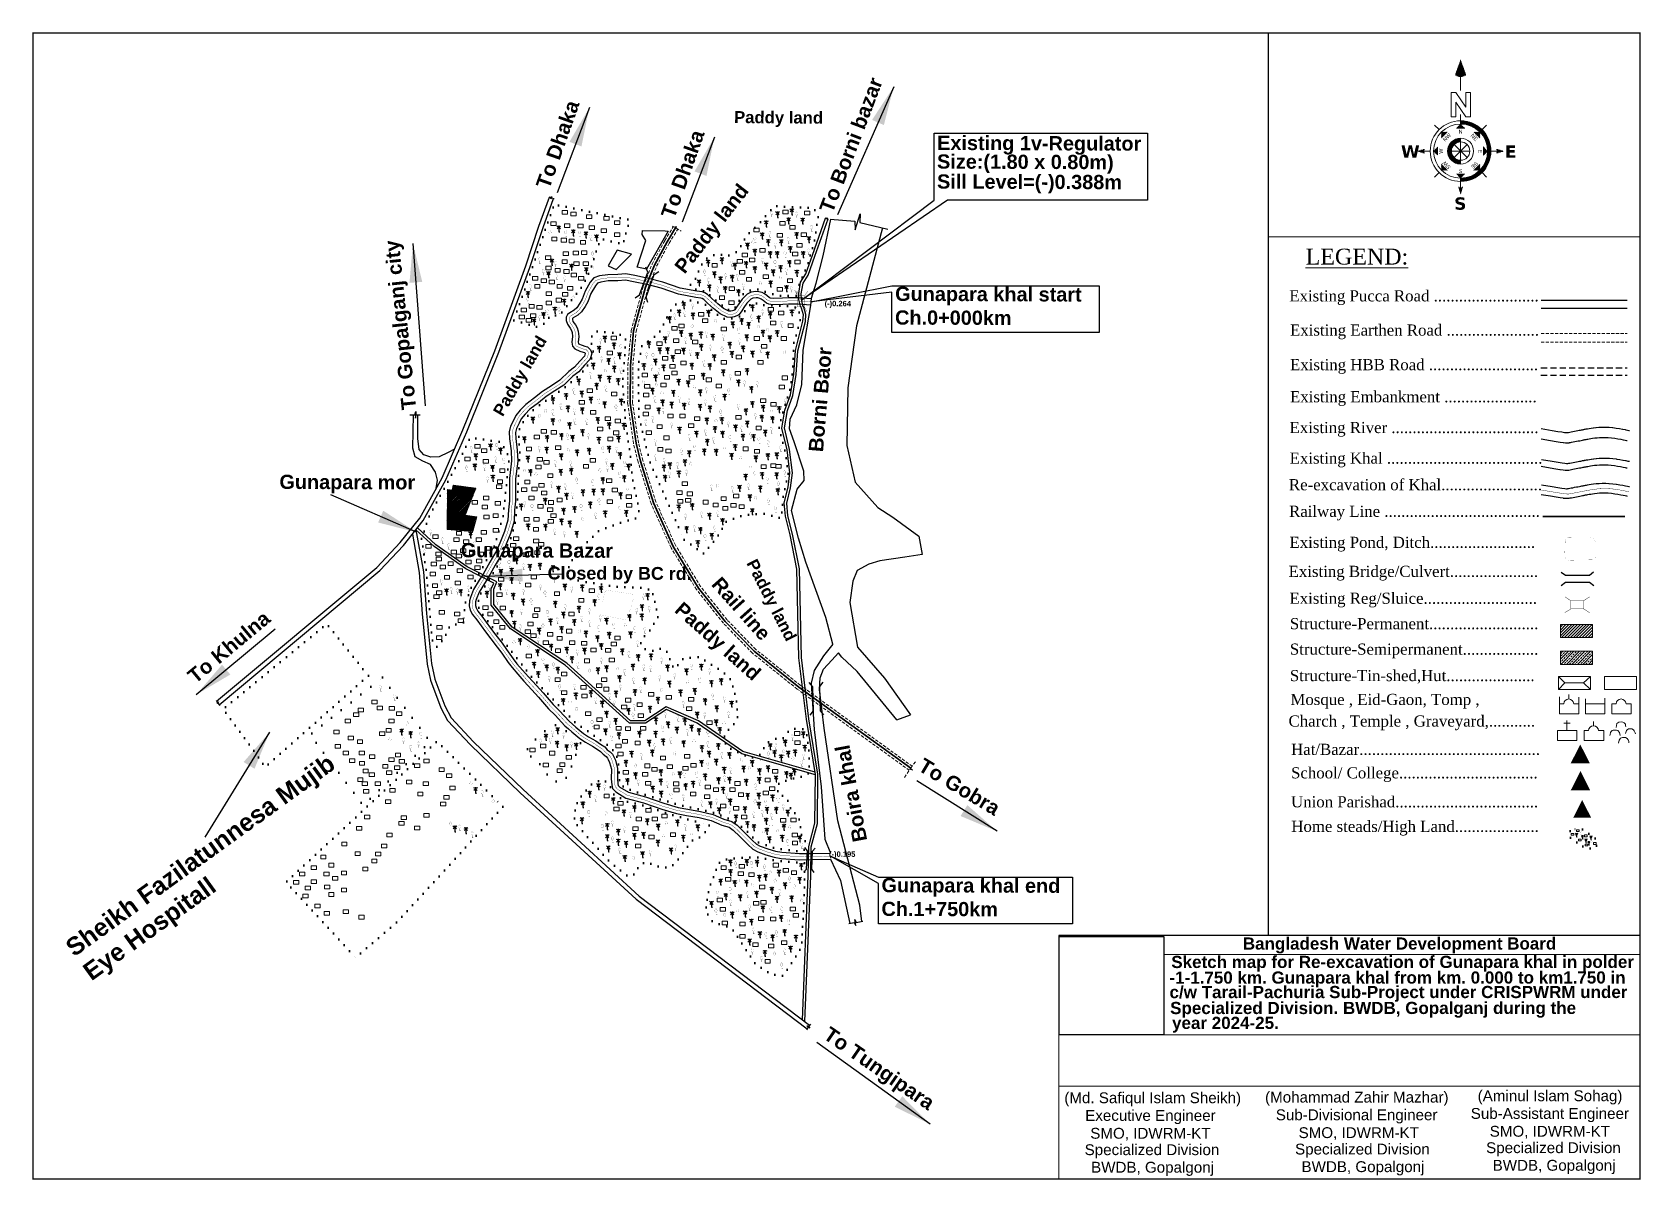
# Model space of a CAD drawing. Header units: millimetres. Extents: x 103 to 25465, y -158280 to -48.
# Drawn here: x 22887 to 25465, y -158280 to -156442 of the extents above; entities outside this region: 3.
import ezdxf
from ezdxf.enums import TextEntityAlignment as Align

# ---------------------------------------------------------------- set-up
doc = ezdxf.new("R2010")
doc.units = ezdxf.units.MM
doc.header["$MEASUREMENT"] = 0
for name, pattern in [('ACAD_ISO02W100', [15, 12, -3]), ('CENTERX2', [4, 2.5, -0.5, 0.5, -0.5]), ('DASHED', [0.75, 0.5, -0.25]), ('DASHED2', [0.375, 0.25, -0.125]), ('DOT2', [0.125, 0, -0.125]), ('HIDDENX2', [0.75, 0.5, -0.25]), ('PHANTOM2', [1.25, 0.625, -0.125, 0.125, -0.125, 0.125, -0.125])]:
    doc.linetypes.add(name, pattern=pattern)
for name, color, linetype, lineweight in [('Bazar', 97, 'Continuous', 15), ('Bridge or Culvert', 7, 'Continuous', 25), ('Church', 170, 'Continuous', 9), ('Earthan Road', 7, 'DASHED2', 9), ('Eid-Gah', 170, 'Continuous', 9), ('Existing Str', 7, 'PHANTOM2', 35), ('existing-profile', 5, 'ACAD_ISO02W100', 25), ('FRAM', 7, 'Continuous', 50), ('Graveyard', 40, 'Continuous', 9), ('HOUSE', 144, 'Continuous', 18), ('line', 10, 'Continuous', 9), ('Mosque', 170, 'Continuous', 9), ('OUTLINE', 7, 'Continuous', 15), ('p2', 32, 'Continuous', 15), ('PL', 7, 'Continuous', 15), ('Pond or Ditch', 7, 'Continuous', 9), ('PUCCA ROAD', 1, 'Continuous', 30), ('Rail Line', 14, 'TRACKS', 35), ('Temple', 170, 'Continuous', 9), ('Tomb', 170, 'Continuous', 9), ('Union', 7, 'Continuous', 15)]:
    doc.layers.add(name, color=color, linetype=linetype, lineweight=lineweight)
for name, color, linetype in [('boundary', 7, 'Continuous'), ('Earthen Emb', 42, 'Continuous'), ('Embankment', 6, 'DASHED'), ('HBB_BFS Road', 7, 'DASHED2'), ('Home Stead', 151, 'Continuous'), ('Khal', 4, 'Continuous'), ('RIVER', 150, 'Continuous'), ('TEXT', 5, 'Continuous'), ('Trees', 77, 'Continuous')]:
    doc.layers.add(name, color=color, linetype=linetype)
doc.styles.add('AR', font='arial.ttf', dxfattribs={"height": 450})
doc.styles.add('b', font='times.ttf')
doc.styles.add('LEG', font='romantic.ttf')
doc.styles.add('Romans', font='arial.ttf')
doc.styles.get("Standard").update_dxf_attribs({"font": 'arial.ttf'})
doc.styles.add('sum', font='arialbd.ttf')
doc.linetypes.add('TRACKS', pattern='A,0.15,[130,ltypeshp.shx,S=0.25,R=0,X=0,Y=0],0.15', length=0.3)
doc.dimstyles.get("Standard").update_dxf_attribs({"dimtxt": 0.18, "dimasz": 0.18, "dimexe": 0.18, "dimexo": 0.0625, "dimgap": 0.09, "dimtad": 0, "dimtih": 1, "dimtoh": 1, "dimdec": 4, "dimzin": 0, "dimdsep": 46, "dimtxsty": 'Standard', "dimblk": 'DATUMBLANK', "dimcen": 0.09, "dimadec": 0, "dimazin": 0, "dimtfac": 1, "dimtdec": 4, "dimtofl": 0, "dimtmove": 0, "dimatfit": 3, "dimfxl": 1, "dimtolj": 1, "dimtzin": 0, "dimarcsym": 0})
picture_1 = doc.add_image_def('image1.png', size_in_pixel=(204, 192))
pattern_1 = [(360, (26.19663, 31.512), (2e-14, 0.2822134), [])]
pattern_2 = [(360, (26.19663, 27.11894), (2e-14, 0.2822134), [])]
pattern_3 = [(180, (26.19663, 27.11894), (2e-14, 0.2822134), [])]
pattern_4 = [(45, (26.19663, 27.11894), (-0.199555, 0.199555), [])]
pattern_5 = [(90, (26.19663, 27.11894), (-0.2822134, 2e-14), [])]
pattern_6 = [(135, (26.19663, 27.11894), (-0.199555, -0.199555), [])]
pattern_7 = [(180, (26.19663, 27.11894), (-2e-14, -0.2822134), [])]
pattern_8 = [(225, (26.19663, 27.11894), (0.199555, -0.199555), [])]
pattern_9 = [(270, (26.19663, 27.11894), (0.2822134, -2e-14), [])]
pattern_10 = [(315, (26.19663, 27.11894), (0.199555, 0.199555), [])]

msp = doc.modelspace()

# ---------------------------------------------------------------- texts
at = {"layer": 'Embankment', "ltscale": 0.1, "char_height": 0.18, "attachment_point": 1}
for insert in [(103.2, -47.9), (103.2, -48.2), (103.4, -48.2)]:
    msp.add_mtext('\\A1;', dxfattribs=dict(at, insert=insert))
at = {"layer": 'FRAM', "linetype": 'Continuous', "lineweight": -3, "style": 'AR'}
for s, p in [('(Md. Safiqul Islam Sheikh)   ', (24693, -158157.4)), ('(Mohammad Zahir Mazhar)      ', (25030.2, -158156.4)), ('Executive Engineer     ', (24696.1, -158185.7)), ('Sub-Divisional Engineer       ', (25033.3, -158184.7)), ('SMO, IDWRM-KT     ', (24696.1, -158214.3)), ('SMO, IDWRM-KT      ', (25033.3, -158213.3)), ('Specialized Division     ', (24698.6, -158240.6)), ('Specialized Division     ', (25035.8, -158239.6)), ('BWDB, Gopalgonj     ', (24699.5, -158268.7)), ('BWDB, Gopalgonj     ', (25036.7, -158267.8))]:
    msp.add_text(s, height=17.375, dxfattribs=at).set_placement(p, align=Align.CENTER)
at = {"layer": 'FRAM', "linetype": 'Continuous', "style": 'AR'}
for s, p in [('(Aminul Islam Sohag)     ', (25336.5, -158154.2)), ('Sub-Assistant Engineer      ', (25339.6, -158182.5)), ('SMO, IDWRM-KT      ', (25339.6, -158211.1)), ('Specialized Division     ', (25342, -158237.4)), ('BWDB, Gopalgonj     ', (25343, -158265.6))]:
    msp.add_text(s, height=17.375, dxfattribs=at).set_placement(p, align=Align.CENTER)
at = {"layer": 'OUTLINE', "style": 'LEG'}
msp.add_text('%%ULEGEND:', height=25.44, dxfattribs=at).set_placement((24928, -156814.1))
at = {"layer": 'OUTLINE', "ltscale": 0.1, "style": 'b'}
for s, p in [('Railway Line .....................................', (24901.4, -157218.2)), (' Existing Reg/Sluice...........................', (24895.3, -157357.5)), ('Structure-Permanent..........................', (24902.7, -157398.2)), ('Structure-Semipermanent..................', (24902.7, -157439)), ('Structure-Tin-shed,Hut.....................', (24902.7, -157481.4)), ('Mosque , Eid-Gaon, Tomp ,', (24903.6, -157519.6)), ('Charch , Temple , Graveyard,........... ', (24900.6, -157554.2)), ('Home steads/High Land....................', (24905, -157722.9))]:
    msp.add_text(s, height=17.843, dxfattribs=at).set_placement(p)
at = {"layer": 'OUTLINE', "ltscale": 0.1, "char_height": 17.843, "width": 832.55, "attachment_point": 1, "style": 'b'}
for s, insert in [('Existing Pucca Road .........................', (24901.8, -156855.3)), ('Existing Earthen Road ......................', (24903, -156910.1)), ('Existing HBB Road ..........................', (24903, -156965.5)), ('Existing Embankment ......................', (24903, -157016.9)), (' Existing River ...................................', (24895.4, -157066.2)), ('Existing Khal .....................................', (24902.4, -157115.2)), ('Re-excavation of Khal........................', (24901.2, -157157.8)), (' Existing Pond, Ditch.........................', (24895.3, -157250.1)), (' Existing Bridge/Culvert.....................', (24894, -157296.6)), ('Hat/Bazar...........................................', (24904.6, -157581.7)), ('School/ College.................................', (24904.6, -157619.3)), ('Union Parishad..................................', (24904.6, -157665.7))]:
    msp.add_mtext(s, dxfattribs=dict(at, insert=insert))
at = {"layer": 'TEXT', "color": 7, "lineweight": 25, "style": 'sum'}
for s, height, p in [('Existing 1v-Regulator', 22.782, (24337.4, -156630.5)), ('Size:(1.80 x 0.80m)', 22.782, (24337.3, -156660.4)), ('Sill Level=(-)0.388m', 22.782, (24337.3, -156692.4)), ('(-)0.264', 8.64, (24157.1, -156880.8)), ('(-)0.195', 8.64, (24164.2, -157762.7))]:
    msp.add_text(s, height=height, rotation=359.7933, dxfattribs=at).set_placement(p)
at = {"layer": 'TEXT', "color": 7, "style": 'sum'}
for s, p in [('Bangladesh Water Development Board', (25078.5, -157911.4)), ('Sketch map for Re-excavation of Gunapara khal in polder', (25083.4, -157940.8)), ('-1-1.750 km. Gunapara khal from km. 0.000 to km1.750 in ', (25079, -157965.9)), (' c/w Tarail-Pachuria Sub-Project under CRISPWRM under    ', (25088.1, -157989.1)), ('Specialized Division. BWDB, Gopalganj during the ', (25039.9, -158014.6)), ('year 2024-25. ', (24803.2, -158038.5))]:
    msp.add_text(s, height=19.492, rotation=0.0165, dxfattribs=at).set_placement(p, align=Align.CENTER)
at = {"layer": 'TEXT', "color": 7, "attachment_point": 1, "style": 'sum'}
for s, insert, char_height, width, rotation in [('To Borni bazar ', (24148, -156724.7), 23.274, 450.537, 69.1755), ('To Dhaka ', (23693.9, -156686.6), 23.27, 450.537, 70.5083), ('Paddy land ', (24012.1, -156568.3), 19.137, 370.436, 359.566), ('To Dhaka ', (23894.3, -156734), 23.27, 450.537, 70.5083), ('Paddy land ', (23914.8, -156816.4), 22.782, 440.996, 52.196), ('To Gopalganj city ', (23479.6, -157047.8), 23.274, 450.537, 95.9183), ('Gunapara khal start\\PCh.0+000km', (24270.2, -156849.5), 22.782, 440.996, 359.7933), ('Paddy land ', (23624.7, -157049.2), 19.137, 370.436, 59.908), ('Borni Baor', (24131.3, -157113.1), 23.27, 450.537, 85.1376), ('Gunapara mor', (23283.5, -157150.7), 22.782, 440.996, 359.7933), ('Gunapara Bazar', (23574, -157260.2), 22.782, 440.996, 359.7933), ('Closed by BC rd.', (23713.3, -157297.9), 20.503, 396.896, 359.7933), ('Paddy land ', (24048.5, -157283.6), 19.137, 370.436, 296.9615), ('Rail line ', (23991.5, -157312.1), 22.78, 440.996, 311.7207), ('Paddy land ', (23930.2, -157352.6), 22.782, 440.996, 318.4643), ('To Khulna ', (23133.9, -157468.4), 23.27, 450.537, 39.6674), ('Boira khal', (24202.6, -157740.7), 23.27, 450.537, 100.6283), ('Sheikh Fazilatunnesa Mujib Eye Hospitall', (22937.7, -157900.8), 28.477, 551.245, 35.8529), ('To Gobra  ', (24317.1, -157603.4), 23.27, 450.537, 329.0691), ('Gunapara khal end\\PCh.1+750km', (24248.4, -157796.7), 22.782, 440.996, 359.7933), ('To Tungipara ', (24166.6, -158033.5), 23.274, 450.537, 325.3933)]:
    msp.add_mtext(s, dxfattribs=dict(at, insert=insert, char_height=char_height, width=width, rotation=rotation))

# ---------------------------------------------------------------- blocks, each defined once
blk = doc.blocks.new('A$C5FE22593')
h = blk.add_hatch()
h.set_pattern_fill('_USER', color=11, scale=0.282213, style=0, pattern_type=0)
h.set_pattern_definition(pattern_1)
h.paths.add_polyline_path([(26.2, 66.79), (23.84, 60.2), (26.2, 59.26), (28.55, 60.2)])
h = blk.add_hatch()
h.set_pattern_fill('_USER', color=11, scale=0.282213, style=0, pattern_type=0)
h.set_pattern_definition(pattern_1)
h.paths.add_polyline_path([(26.2, 66.79), (23.84, 60.2), (26.2, 59.26), (28.55, 60.2)])
h = blk.add_hatch()
h.set_pattern_fill('_USER', color=11, scale=0.282213, style=0, pattern_type=0)
h.set_pattern_definition(pattern_1)
h.paths.add_polyline_path([(26.2, 66.79), (23.84, 60.2), (26.2, 59.26), (28.55, 60.2)])
h = blk.add_hatch()
h.set_pattern_fill('_USER', color=11, scale=0.282213, style=0, pattern_type=0)
h.set_pattern_definition(pattern_1)
h.paths.add_polyline_path([(26.2, 66.79), (23.84, 60.2), (26.2, 59.26), (28.55, 60.2)])
h = blk.add_hatch()
h.set_pattern_fill('_USER', color=11, scale=0.282213, angle=135, style=0, pattern_type=0)
h.set_pattern_definition(pattern_6)
h.paths.add_polyline_path([(20.54, 35.43), (17.88, 35.43), (17.88, 32.77)])
h = blk.add_hatch()
h.set_pattern_fill('_USER', color=11, scale=0.282213, angle=135, style=0, pattern_type=0)
h.set_pattern_definition(pattern_6)
h.paths.add_polyline_path([(20.54, 35.43), (17.88, 35.43), (17.88, 32.77)])
h = blk.add_hatch()
h.set_pattern_fill('_USER', color=11, scale=0.282213, angle=135, style=0, pattern_type=0)
h.set_pattern_definition(pattern_6)
h.paths.add_polyline_path([(20.54, 35.43), (17.88, 35.43), (17.88, 32.77)])
h = blk.add_hatch()
h.set_pattern_fill('_USER', color=11, scale=0.282213, angle=135, style=0, pattern_type=0)
h.set_pattern_definition(pattern_6)
h.paths.add_polyline_path([(20.54, 35.43), (17.88, 35.43), (17.88, 32.77)])
h = blk.add_hatch(color=11)
h.paths.add_polyline_path([(26.2, 15.36), (26.2, 13.92, 1), (26.2, 40.32), (26.2, 38.88, -1)])
h.paths.add_polyline_path([(26.2, 31.11), (26.2, 32.76, 1), (26.2, 21.47), (26.2, 23.13, -1)])
h = blk.add_hatch(color=11)
h.paths.add_polyline_path([(26.2, 15.36), (26.2, 13.92, 1), (26.2, 40.32), (26.2, 38.88, -1)])
h.paths.add_polyline_path([(26.2, 31.11), (26.2, 32.76, 1), (26.2, 21.47), (26.2, 23.13, -1)])
h = blk.add_hatch(color=11)
h.paths.add_polyline_path([(26.2, 15.36), (26.2, 13.92, 1), (26.2, 40.32), (26.2, 38.88, -1)])
h.paths.add_polyline_path([(26.2, 31.11), (26.2, 32.76, 1), (26.2, 21.47), (26.2, 23.13, -1)])
h = blk.add_hatch(color=11)
h.paths.add_polyline_path([(26.2, 15.36), (26.2, 13.92, 1), (26.2, 40.32), (26.2, 38.88, -1)])
h.paths.add_polyline_path([(26.2, 31.11), (26.2, 32.76, 1), (26.2, 21.47), (26.2, 23.13, -1)])
h = blk.add_hatch()
h.set_pattern_fill('_USER', color=11, scale=0.282213, angle=90, style=0, pattern_type=0)
h.set_pattern_definition(pattern_5)
h.paths.add_polyline_path([(28.08, 37), (26.2, 38.88), (24.32, 37)])
h = blk.add_hatch()
h.set_pattern_fill('_USER', color=11, scale=0.282213, angle=90, style=0, pattern_type=0)
h.set_pattern_definition(pattern_5)
h.paths.add_polyline_path([(28.08, 37), (26.2, 38.88), (24.32, 37)])
h = blk.add_hatch()
h.set_pattern_fill('_USER', color=11, scale=0.282213, angle=90, style=0, pattern_type=0)
h.set_pattern_definition(pattern_5)
h.paths.add_polyline_path([(28.08, 37), (26.2, 38.88), (24.32, 37)])
h = blk.add_hatch()
h.set_pattern_fill('_USER', color=11, scale=0.282213, angle=90, style=0, pattern_type=0)
h.set_pattern_definition(pattern_5)
h.paths.add_polyline_path([(28.08, 37), (26.2, 38.88), (24.32, 37)])
h = blk.add_hatch()
h.set_pattern_fill('_USER', color=11, scale=0.282213, style=0, pattern_type=0)
h.set_pattern_definition(pattern_2)
h.paths.add_polyline_path([(39.4, 27.12, 0.414214), (26.2, 40.32), (26.2, 38.88, -0.414214), (37.96, 27.12, -0.414214), (26.2, 15.36), (26.2, 13.92, 0.414214)])
h = blk.add_hatch()
h.set_pattern_fill('_USER', color=11, scale=0.282213, style=0, pattern_type=0)
h.set_pattern_definition(pattern_2)
h.paths.add_polyline_path([(39.4, 27.12, 0.414214), (26.2, 40.32), (26.2, 38.88, -0.414214), (37.96, 27.12, -0.414214), (26.2, 15.36), (26.2, 13.92, 0.414214)])
h = blk.add_hatch()
h.set_pattern_fill('_USER', color=11, scale=0.282213, style=0, pattern_type=0)
h.set_pattern_definition(pattern_2)
h.paths.add_polyline_path([(39.4, 27.12, 0.414214), (26.2, 40.32), (26.2, 38.88, -0.414214), (37.96, 27.12, -0.414214), (26.2, 15.36), (26.2, 13.92, 0.414214)])
h = blk.add_hatch()
h.set_pattern_fill('_USER', color=11, scale=0.282213, style=0, pattern_type=0)
h.set_pattern_definition(pattern_2)
h.paths.add_polyline_path([(39.4, 27.12, 0.414214), (26.2, 40.32), (26.2, 38.88, -0.414214), (37.96, 27.12, -0.414214), (26.2, 15.36), (26.2, 13.92, 0.414214)])
h = blk.add_hatch()
h.set_pattern_fill('_USER', color=11, scale=0.282213, angle=45, style=0, pattern_type=0)
h.set_pattern_definition(pattern_4)
h.paths.add_polyline_path([(34.51, 32.77), (34.51, 35.43), (31.85, 35.43)])
h = blk.add_hatch()
h.set_pattern_fill('_USER', color=11, scale=0.282213, angle=45, style=0, pattern_type=0)
h.set_pattern_definition(pattern_4)
h.paths.add_polyline_path([(34.51, 32.77), (34.51, 35.43), (31.85, 35.43)])
h = blk.add_hatch()
h.set_pattern_fill('_USER', color=11, scale=0.282213, angle=45, style=0, pattern_type=0)
h.set_pattern_definition(pattern_4)
h.paths.add_polyline_path([(34.51, 32.77), (34.51, 35.43), (31.85, 35.43)])
h = blk.add_hatch()
h.set_pattern_fill('_USER', color=11, scale=0.282213, angle=45, style=0, pattern_type=0)
h.set_pattern_definition(pattern_4)
h.paths.add_polyline_path([(34.51, 32.77), (34.51, 35.43), (31.85, 35.43)])
h = blk.add_hatch()
h.set_pattern_fill('_USER', color=11, scale=0.282213, style=0, pattern_type=0)
h.set_pattern_definition(pattern_3)
h.paths.add_polyline_path([(10.67, 26.18), (10.2, 27.12), (10.67, 28.06), (7.38, 27.12)])
h = blk.add_hatch()
h.set_pattern_fill('_USER', color=11, scale=0.282213, style=0, pattern_type=0)
h.set_pattern_definition(pattern_3)
h.paths.add_polyline_path([(10.67, 26.18), (10.2, 27.12), (10.67, 28.06), (7.38, 27.12)])
h = blk.add_hatch()
h.set_pattern_fill('_USER', color=11, scale=0.282213, style=0, pattern_type=0)
h.set_pattern_definition(pattern_3)
h.paths.add_polyline_path([(10.67, 26.18), (10.2, 27.12), (10.67, 28.06), (7.38, 27.12)])
h = blk.add_hatch()
h.set_pattern_fill('_USER', color=11, scale=0.282213, style=0, pattern_type=0)
h.set_pattern_definition(pattern_3)
h.paths.add_polyline_path([(10.67, 26.18), (10.2, 27.12), (10.67, 28.06), (7.38, 27.12)])
h = blk.add_hatch()
h.set_pattern_fill('_USER', color=11, scale=0.282213, angle=180, style=0, pattern_type=0)
h.set_pattern_definition(pattern_7)
h.paths.add_polyline_path([(16.32, 29), (14.44, 27.12), (16.32, 25.24)])
h = blk.add_hatch()
h.set_pattern_fill('_USER', color=11, scale=0.282213, angle=180, style=0, pattern_type=0)
h.set_pattern_definition(pattern_7)
h.paths.add_polyline_path([(16.32, 29), (14.44, 27.12), (16.32, 25.24)])
h = blk.add_hatch()
h.set_pattern_fill('_USER', color=11, scale=0.282213, angle=180, style=0, pattern_type=0)
h.set_pattern_definition(pattern_7)
h.paths.add_polyline_path([(16.32, 29), (14.44, 27.12), (16.32, 25.24)])
h = blk.add_hatch()
h.set_pattern_fill('_USER', color=11, scale=0.282213, angle=180, style=0, pattern_type=0)
h.set_pattern_definition(pattern_7)
h.paths.add_polyline_path([(16.32, 29), (14.44, 27.12), (16.32, 25.24)])
h = blk.add_hatch()
h.set_pattern_fill('_USER', color=11, scale=0.282213, style=0, pattern_type=0)
h.set_pattern_definition(pattern_2)
h.paths.add_polyline_path([(26.2, 31.11), (26.2, 32.76, 0.414214), (20.55, 27.12, 0.414214), (26.2, 21.47), (26.2, 23.13, -0.414214), (22.21, 27.12, -0.414214)])
h = blk.add_hatch()
h.set_pattern_fill('_USER', color=11, scale=0.282213, style=0, pattern_type=0)
h.set_pattern_definition(pattern_2)
h.paths.add_polyline_path([(26.2, 31.11), (26.2, 32.76, 0.414214), (20.55, 27.12, 0.414214), (26.2, 21.47), (26.2, 23.13, -0.414214), (22.21, 27.12, -0.414214)])
h = blk.add_hatch()
h.set_pattern_fill('_USER', color=11, scale=0.282213, style=0, pattern_type=0)
h.set_pattern_definition(pattern_2)
h.paths.add_polyline_path([(26.2, 31.11), (26.2, 32.76, 0.414214), (20.55, 27.12, 0.414214), (26.2, 21.47), (26.2, 23.13, -0.414214), (22.21, 27.12, -0.414214)])
h = blk.add_hatch()
h.set_pattern_fill('_USER', color=11, scale=0.282213, style=0, pattern_type=0)
h.set_pattern_definition(pattern_2)
h.paths.add_polyline_path([(26.2, 31.11), (26.2, 32.76, 0.414214), (20.55, 27.12, 0.414214), (26.2, 21.47), (26.2, 23.13, -0.414214), (22.21, 27.12, -0.414214)])
h = blk.add_hatch()
h.set_pattern_fill('_USER', color=11, scale=0.282213, style=0, pattern_type=0)
h.set_pattern_definition(pattern_2)
h.paths.add_polyline_path([(36.07, 29), (36.07, 25.24), (37.96, 27.12)])
h = blk.add_hatch()
h.set_pattern_fill('_USER', color=11, scale=0.282213, style=0, pattern_type=0)
h.set_pattern_definition(pattern_2)
h.paths.add_polyline_path([(36.07, 29), (36.07, 25.24), (37.96, 27.12)])
h = blk.add_hatch()
h.set_pattern_fill('_USER', color=11, scale=0.282213, style=0, pattern_type=0)
h.set_pattern_definition(pattern_2)
h.paths.add_polyline_path([(36.07, 29), (36.07, 25.24), (37.96, 27.12)])
h = blk.add_hatch()
h.set_pattern_fill('_USER', color=11, scale=0.282213, style=0, pattern_type=0)
h.set_pattern_definition(pattern_2)
h.paths.add_polyline_path([(36.07, 29), (36.07, 25.24), (37.96, 27.12)])
h = blk.add_hatch()
h.set_pattern_fill('_USER', color=11, scale=0.282213, style=0, pattern_type=0)
h.set_pattern_definition(pattern_2)
h.paths.add_polyline_path([(45.01, 27.12), (41.72, 28.06), (42.19, 27.12), (41.72, 26.18)])
h = blk.add_hatch()
h.set_pattern_fill('_USER', color=11, scale=0.282213, style=0, pattern_type=0)
h.set_pattern_definition(pattern_2)
h.paths.add_polyline_path([(45.01, 27.12), (41.72, 28.06), (42.19, 27.12), (41.72, 26.18)])
h = blk.add_hatch()
h.set_pattern_fill('_USER', color=11, scale=0.282213, style=0, pattern_type=0)
h.set_pattern_definition(pattern_2)
h.paths.add_polyline_path([(45.01, 27.12), (41.72, 28.06), (42.19, 27.12), (41.72, 26.18)])
h = blk.add_hatch()
h.set_pattern_fill('_USER', color=11, scale=0.282213, style=0, pattern_type=0)
h.set_pattern_definition(pattern_2)
h.paths.add_polyline_path([(45.01, 27.12), (41.72, 28.06), (42.19, 27.12), (41.72, 26.18)])
h = blk.add_hatch()
h.set_pattern_fill('_USER', color=11, scale=0.282213, angle=-135, style=0, pattern_type=0)
h.set_pattern_definition(pattern_8)
h.paths.add_polyline_path([(17.88, 21.46), (17.88, 18.8), (20.54, 18.8)])
h = blk.add_hatch()
h.set_pattern_fill('_USER', color=11, scale=0.282213, angle=-135, style=0, pattern_type=0)
h.set_pattern_definition(pattern_8)
h.paths.add_polyline_path([(17.88, 21.46), (17.88, 18.8), (20.54, 18.8)])
h = blk.add_hatch()
h.set_pattern_fill('_USER', color=11, scale=0.282213, angle=-135, style=0, pattern_type=0)
h.set_pattern_definition(pattern_8)
h.paths.add_polyline_path([(17.88, 21.46), (17.88, 18.8), (20.54, 18.8)])
h = blk.add_hatch()
h.set_pattern_fill('_USER', color=11, scale=0.282213, angle=-135, style=0, pattern_type=0)
h.set_pattern_definition(pattern_8)
h.paths.add_polyline_path([(17.88, 21.46), (17.88, 18.8), (20.54, 18.8)])
h = blk.add_hatch()
h.set_pattern_fill('_USER', color=11, scale=0.282213, angle=-45, style=0, pattern_type=0)
h.set_pattern_definition(pattern_10)
h.paths.add_polyline_path([(31.85, 18.8), (34.51, 18.8), (34.51, 21.46)])
h = blk.add_hatch()
h.set_pattern_fill('_USER', color=11, scale=0.282213, angle=-45, style=0, pattern_type=0)
h.set_pattern_definition(pattern_10)
h.paths.add_polyline_path([(31.85, 18.8), (34.51, 18.8), (34.51, 21.46)])
h = blk.add_hatch()
h.set_pattern_fill('_USER', color=11, scale=0.282213, angle=-45, style=0, pattern_type=0)
h.set_pattern_definition(pattern_10)
h.paths.add_polyline_path([(31.85, 18.8), (34.51, 18.8), (34.51, 21.46)])
h = blk.add_hatch()
h.set_pattern_fill('_USER', color=11, scale=0.282213, angle=-45, style=0, pattern_type=0)
h.set_pattern_definition(pattern_10)
h.paths.add_polyline_path([(31.85, 18.8), (34.51, 18.8), (34.51, 21.46)])
h = blk.add_hatch()
h.set_pattern_fill('_USER', color=11, scale=0.282213, angle=-90, style=0, pattern_type=0)
h.set_pattern_definition(pattern_9)
h.paths.add_polyline_path([(24.32, 17.24), (26.2, 15.36), (28.08, 17.24)])
h = blk.add_hatch()
h.set_pattern_fill('_USER', color=11, scale=0.282213, angle=-90, style=0, pattern_type=0)
h.set_pattern_definition(pattern_9)
h.paths.add_polyline_path([(24.32, 17.24), (26.2, 15.36), (28.08, 17.24)])
h = blk.add_hatch()
h.set_pattern_fill('_USER', color=11, scale=0.282213, angle=-90, style=0, pattern_type=0)
h.set_pattern_definition(pattern_9)
h.paths.add_polyline_path([(24.32, 17.24), (26.2, 15.36), (28.08, 17.24)])
h = blk.add_hatch()
h.set_pattern_fill('_USER', color=11, scale=0.282213, angle=-90, style=0, pattern_type=0)
h.set_pattern_definition(pattern_9)
h.paths.add_polyline_path([(24.32, 17.24), (26.2, 15.36), (28.08, 17.24)])
h = blk.add_hatch()
h.set_pattern_fill('_USER', color=11, scale=0.282213, style=0, pattern_type=0)
h.set_pattern_definition(pattern_2)
h.paths.add_polyline_path([(27.14, 11.6), (26.2, 11.13), (25.26, 11.6), (26.2, 8.3)])
h = blk.add_hatch()
h.set_pattern_fill('_USER', color=11, scale=0.282213, style=0, pattern_type=0)
h.set_pattern_definition(pattern_2)
h.paths.add_polyline_path([(27.14, 11.6), (26.2, 11.13), (25.26, 11.6), (26.2, 8.3)])
h = blk.add_hatch()
h.set_pattern_fill('_USER', color=11, scale=0.282213, style=0, pattern_type=0)
h.set_pattern_definition(pattern_2)
h.paths.add_polyline_path([(27.14, 11.6), (26.2, 11.13), (25.26, 11.6), (26.2, 8.3)])
h = blk.add_hatch()
h.set_pattern_fill('_USER', color=11, scale=0.282213, style=0, pattern_type=0)
h.set_pattern_definition(pattern_2)
h.paths.add_polyline_path([(27.14, 11.6), (26.2, 11.13), (25.26, 11.6), (26.2, 8.3)])
at = {"color": 11}
for p, q in [((26.2, 53.5), (26.2, 59.26)), ((26.2, 53.5), (26.2, 59.26)), ((26.2, 53.5), (26.2, 59.26)), ((26.2, 53.5), (26.2, 59.26)), ((26.2, 40.32), (26.2, 43.11)), ((26.2, 40.32), (26.2, 43.11)), ((26.2, 40.32), (26.2, 43.11)), ((26.2, 40.32), (26.2, 43.11)), ((16.86, 36.46), (14.89, 38.43)), ((16.86, 36.46), (14.89, 38.43)), ((16.86, 36.46), (14.89, 38.43)), ((16.86, 36.46), (14.89, 38.43)), ((26.2, 40.32), (26.2, 38.88)), ((26.2, 40.32), (26.2, 38.88)), ((26.2, 40.32), (26.2, 38.88)), ((26.2, 40.32), (26.2, 38.88)), ((35.53, 36.46), (37.5, 38.43)), ((35.53, 36.46), (37.5, 38.43)), ((35.53, 36.46), (37.5, 38.43)), ((35.53, 36.46), (37.5, 38.43)), ((23.37, 24.3), (29.02, 29.94)), ((29.02, 24.3), (23.37, 29.94)), ((29.02, 29.94), (23.37, 24.3)), ((23.37, 29.94), (29.02, 24.3)), ((23.37, 24.3), (29.02, 29.94)), ((29.02, 24.3), (23.37, 29.94)), ((29.02, 29.94), (23.37, 24.3)), ((23.37, 29.94), (29.02, 24.3)), ((23.37, 24.3), (29.02, 29.94)), ((29.02, 24.3), (23.37, 29.94)), ((29.02, 29.94), (23.37, 24.3)), ((23.37, 29.94), (29.02, 24.3)), ((23.37, 24.3), (29.02, 29.94)), ((29.02, 24.3), (23.37, 29.94)), ((29.02, 29.94), (23.37, 24.3)), ((23.37, 29.94), (29.02, 24.3)), ((26.2, 31.11), (26.2, 32.76)), ((26.2, 31.11), (26.2, 32.76)), ((26.2, 31.11), (26.2, 32.76)), ((26.2, 31.11), (26.2, 32.76)), ((26.2, 23.13), (26.2, 31.11)), ((26.2, 31.11), (26.2, 23.13)), ((26.2, 23.13), (26.2, 31.11)), ((26.2, 31.11), (26.2, 23.13)), ((26.2, 23.13), (26.2, 31.11)), ((26.2, 31.11), (26.2, 23.13)), ((26.2, 23.13), (26.2, 31.11)), ((26.2, 31.11), (26.2, 23.13)), ((12.99, 27.12), (10.2, 27.12)), ((12.99, 27.12), (10.2, 27.12)), ((12.99, 27.12), (10.2, 27.12)), ((12.99, 27.12), (10.2, 27.12)), ((22.21, 27.12), (30.19, 27.12)), ((30.19, 27.12), (22.21, 27.12)), ((22.21, 27.12), (30.19, 27.12)), ((30.19, 27.12), (22.21, 27.12)), ((22.21, 27.12), (30.19, 27.12)), ((30.19, 27.12), (22.21, 27.12)), ((22.21, 27.12), (30.19, 27.12)), ((30.19, 27.12), (22.21, 27.12)), ((26.2, 23.13), (26.2, 21.47)), ((26.2, 23.13), (26.2, 21.47)), ((26.2, 23.13), (26.2, 21.47)), ((26.2, 23.13), (26.2, 21.47)), ((39.4, 27.12), (42.19, 27.12)), ((39.4, 27.12), (42.19, 27.12)), ((39.4, 27.12), (42.19, 27.12)), ((39.4, 27.12), (42.19, 27.12)), ((16.86, 17.78), (14.89, 15.81)), ((16.86, 17.78), (14.89, 15.81)), ((16.86, 17.78), (14.89, 15.81)), ((16.86, 17.78), (14.89, 15.81)), ((26.2, 13.92), (26.2, 15.36)), ((26.2, 13.92), (26.2, 15.36)), ((26.2, 13.92), (26.2, 15.36)), ((26.2, 13.92), (26.2, 15.36)), ((35.53, 17.78), (37.5, 15.81)), ((35.53, 17.78), (37.5, 15.81)), ((35.53, 17.78), (37.5, 15.81)), ((35.53, 17.78), (37.5, 15.81)), ((26.2, 13.92), (26.2, 11.13)), ((26.2, 13.92), (26.2, 11.13)), ((26.2, 13.92), (26.2, 11.13)), ((26.2, 13.92), (26.2, 11.13))]:
    blk.add_line(p, q, dxfattribs=at)
at = {"color": 1}
for p, q in [((22.03, 52.68), (24.16, 52.68)), ((22.03, 42.01), (22.03, 52.68)), ((22.03, 52.68), (24.16, 52.68)), ((22.03, 42.01), (22.03, 52.68)), ((22.03, 52.68), (24.16, 52.68)), ((22.03, 42.01), (22.03, 52.68)), ((22.03, 52.68), (24.16, 52.68)), ((22.03, 42.01), (22.03, 52.68)), ((24.16, 52.68), (28.43, 46.28)), ((24.16, 52.68), (28.43, 46.28)), ((24.16, 52.68), (28.43, 46.28)), ((24.16, 52.68), (28.43, 46.28)), ((28.43, 52.68), (30.56, 52.68)), ((28.43, 46.28), (28.43, 52.68)), ((28.43, 52.68), (30.56, 52.68)), ((28.43, 46.28), (28.43, 52.68)), ((28.43, 52.68), (30.56, 52.68)), ((28.43, 46.28), (28.43, 52.68)), ((28.43, 52.68), (30.56, 52.68)), ((28.43, 46.28), (28.43, 52.68)), ((30.56, 52.68), (30.56, 42.01)), ((30.56, 52.68), (30.56, 42.01)), ((30.56, 52.68), (30.56, 42.01)), ((30.56, 52.68), (30.56, 42.01)), ((24.16, 42.01), (22.03, 42.01)), ((24.16, 42.01), (22.03, 42.01)), ((24.16, 42.01), (22.03, 42.01)), ((24.16, 42.01), (22.03, 42.01)), ((24.16, 48.41), (24.16, 42.01)), ((28.43, 42.01), (24.16, 48.41)), ((24.16, 48.41), (24.16, 42.01)), ((28.43, 42.01), (24.16, 48.41)), ((24.16, 48.41), (24.16, 42.01)), ((28.43, 42.01), (24.16, 48.41)), ((24.16, 48.41), (24.16, 42.01)), ((28.43, 42.01), (24.16, 48.41)), ((30.56, 42.01), (28.43, 42.01)), ((30.56, 42.01), (28.43, 42.01)), ((30.56, 42.01), (28.43, 42.01)), ((30.56, 42.01), (28.43, 42.01))]:
    blk.add_line(p, q, dxfattribs=at)
at = {"color": 11}
for radius in [13.2, 13.2, 13.2, 13.2, 11.76, 11.76, 11.76, 11.76, 5.64, 5.64, 5.64, 5.64, 3.99, 3.99, 3.99, 3.99]:
    blk.add_circle((26.2, 27.12), radius, dxfattribs=at)
for points in [[(26.2, 66.79), (23.84, 60.2), (26.2, 59.26)], [(26.2, 66.79), (23.84, 60.2), (26.2, 59.26)], [(26.2, 66.79), (23.84, 60.2), (26.2, 59.26)], [(26.2, 66.79), (23.84, 60.2), (26.2, 59.26)], [(26.2, 59.26), (28.55, 60.2), (26.2, 66.79)], [(26.2, 59.26), (28.55, 60.2), (26.2, 66.79)], [(26.2, 59.26), (28.55, 60.2), (26.2, 66.79)], [(26.2, 59.26), (28.55, 60.2), (26.2, 66.79)], [(17.88, 35.43), (20.54, 35.43), (17.88, 32.77)], [(17.88, 35.43), (20.54, 35.43), (17.88, 32.77)], [(17.88, 35.43), (20.54, 35.43), (17.88, 32.77)], [(17.88, 35.43), (20.54, 35.43), (17.88, 32.77)], [(26.2, 38.88), (28.08, 37), (24.32, 37)], [(26.2, 38.88), (28.08, 37), (24.32, 37)], [(26.2, 38.88), (28.08, 37), (24.32, 37)], [(26.2, 38.88), (28.08, 37), (24.32, 37)], [(34.51, 35.43), (34.51, 32.77), (31.85, 35.43)], [(34.51, 35.43), (34.51, 32.77), (31.85, 35.43)], [(34.51, 35.43), (34.51, 32.77), (31.85, 35.43)], [(34.51, 35.43), (34.51, 32.77), (31.85, 35.43)], [(7.38, 27.12), (10.67, 28.06), (10.2, 27.12)], [(7.38, 27.12), (10.67, 28.06), (10.2, 27.12)], [(7.38, 27.12), (10.67, 28.06), (10.2, 27.12)], [(7.38, 27.12), (10.67, 28.06), (10.2, 27.12)], [(14.44, 27.12), (16.32, 29), (16.32, 25.24)], [(14.44, 27.12), (16.32, 29), (16.32, 25.24)], [(14.44, 27.12), (16.32, 29), (16.32, 25.24)], [(14.44, 27.12), (16.32, 29), (16.32, 25.24)], [(37.96, 27.12), (36.07, 25.24), (36.07, 29)], [(37.96, 27.12), (36.07, 25.24), (36.07, 29)], [(37.96, 27.12), (36.07, 25.24), (36.07, 29)], [(37.96, 27.12), (36.07, 25.24), (36.07, 29)], [(41.72, 28.06), (42.19, 27.12), (45.01, 27.12)], [(41.72, 28.06), (42.19, 27.12), (45.01, 27.12)], [(41.72, 28.06), (42.19, 27.12), (45.01, 27.12)], [(41.72, 28.06), (42.19, 27.12), (45.01, 27.12)], [(10.67, 26.18), (10.2, 27.12), (7.38, 27.12)], [(10.67, 26.18), (10.2, 27.12), (7.38, 27.12)], [(10.67, 26.18), (10.2, 27.12), (7.38, 27.12)], [(10.67, 26.18), (10.2, 27.12), (7.38, 27.12)], [(17.88, 18.8), (17.88, 21.46), (20.54, 18.8)], [(17.88, 18.8), (17.88, 21.46), (20.54, 18.8)], [(17.88, 18.8), (17.88, 21.46), (20.54, 18.8)], [(17.88, 18.8), (17.88, 21.46), (20.54, 18.8)], [(34.51, 18.8), (31.85, 18.8), (34.51, 21.46)], [(34.51, 18.8), (31.85, 18.8), (34.51, 21.46)], [(34.51, 18.8), (31.85, 18.8), (34.51, 21.46)], [(34.51, 18.8), (31.85, 18.8), (34.51, 21.46)], [(45.01, 27.12), (41.72, 26.18), (42.19, 27.12)], [(45.01, 27.12), (41.72, 26.18), (42.19, 27.12)], [(45.01, 27.12), (41.72, 26.18), (42.19, 27.12)], [(45.01, 27.12), (41.72, 26.18), (42.19, 27.12)], [(26.2, 15.36), (24.32, 17.24), (28.08, 17.24)], [(26.2, 15.36), (24.32, 17.24), (28.08, 17.24)], [(26.2, 15.36), (24.32, 17.24), (28.08, 17.24)], [(26.2, 15.36), (24.32, 17.24), (28.08, 17.24)], [(26.2, 8.3), (25.26, 11.6), (26.2, 11.13)], [(26.2, 8.3), (25.26, 11.6), (26.2, 11.13)], [(26.2, 8.3), (25.26, 11.6), (26.2, 11.13)], [(26.2, 8.3), (25.26, 11.6), (26.2, 11.13)], [(27.14, 11.6), (26.2, 11.13), (26.2, 8.3)], [(27.14, 11.6), (26.2, 11.13), (26.2, 8.3)], [(27.14, 11.6), (26.2, 11.13), (26.2, 8.3)], [(27.14, 11.6), (26.2, 11.13), (26.2, 8.3)]]:
    blk.add_solid(points, dxfattribs=at)
at = {"color": 11, "style": 'Romans'}
for s, height, rotation, p in [('NW', 1.693, 45, (20.81, 32.51)), ('NW', 1.693, 45, (20.81, 32.51)), ('NW', 1.693, 45, (20.81, 32.51)), ('NW', 1.693, 45, (20.81, 32.51)), ('W', 1.69, 90, (18.48, 27.11)), ('W', 1.69, 90, (18.48, 27.11)), ('W', 1.69, 90, (18.48, 27.11)), ('W', 1.69, 90, (18.48, 27.11)), ('NE', 1.693, 315, (31.57, 32.5)), ('NE', 1.693, 315, (31.57, 32.5)), ('NE', 1.693, 315, (31.57, 32.5)), ('NE', 1.693, 315, (31.57, 32.5)), ('SW', 1.693, 135, (20.67, 21.59)), ('SW', 1.693, 135, (20.67, 21.59)), ('SW', 1.693, 135, (20.67, 21.59)), ('SW', 1.693, 135, (20.67, 21.59)), ('SE', 1.693, 225, (31.7, 21.6)), ('SE', 1.693, 225, (31.7, 21.6)), ('SE', 1.693, 225, (31.7, 21.6)), ('SE', 1.693, 225, (31.7, 21.6)), ('E', 1.69, 270, (33.89, 27.05)), ('E', 1.69, 270, (33.89, 27.05)), ('E', 1.69, 270, (33.89, 27.05)), ('E', 1.69, 270, (33.89, 27.05))]:
    blk.add_text(s, height=height, rotation=rotation, dxfattribs=at).set_placement(p, align=Align.CENTER)
for s, p in [('N', (26.2, 34.74)), ('N', (26.2, 34.74)), ('N', (26.2, 34.74)), ('N', (26.2, 34.74)), ('S', (26.19, 17.56)), ('S', (26.19, 17.56)), ('S', (26.19, 17.56)), ('S', (26.19, 17.56))]:
    blk.add_text(s, height=1.69, dxfattribs=at).set_placement(p, align=Align.CENTER)
at = {"layer": 'p2', "color": 1, "char_height": 5.3676, "attachment_point": 5}
for s, insert in [('{\\fVerdana|b1|i0|c0|p34;W}', (4.33, 26.9)), ('{\\fVerdana|b1|i0|c0|p34;W}', (4.33, 26.9)), ('{\\fVerdana|b1|i0|c0|p34;W}', (4.33, 26.9)), ('{\\fVerdana|b1|i0|c0|p34;W}', (4.33, 26.9)), ('{\\fVerdana|b1|i0|c0|p34;E}', (47.97, 26.9)), ('{\\fVerdana|b1|i0|c0|p34;E}', (47.97, 26.9)), ('{\\fVerdana|b1|i0|c0|p34;E}', (47.97, 26.9)), ('{\\fVerdana|b1|i0|c0|p34;E}', (47.97, 26.9)), ('{\\fVerdana|b1|i0|c0|p34;S}', (26.07, 4.27)), ('{\\fVerdana|b1|i0|c0|p34;S}', (26.07, 4.27)), ('{\\fVerdana|b1|i0|c0|p34;S}', (26.07, 4.27)), ('{\\fVerdana|b1|i0|c0|p34;S}', (26.07, 4.27))]:
    blk.add_mtext(s, dxfattribs=dict(at, insert=insert))
blk = doc.blocks.new('A$C01DB3217')
at = {"layer": 'Trees', "color": 1, "lineweight": 30}
blk.add_lwpolyline([(0, 0.0028), (0, -0.0071), (0.0015, -0.0071)], dxfattribs=at)
for centre, start, end in [((-0.012, -0.0154), 41.2491, 62.6782), ((0.012, -0.0154), 117.3218, 138.7509)]:
    blk.add_arc(centre, 0.0195, start, end, dxfattribs=at)
blk = doc.blocks.new('A$C7FEE66E4')
at = {"layer": 'Trees', "linetype": 'Continuous', "const_width": 0.000142}
blk.add_lwpolyline([(0, 0, 0.606435), (0, 0.0049, 0.606435)], format="xyb", close=True, dxfattribs=at)
at = {"layer": 'Trees', "linetype": 'Continuous', "const_width": 0.000252}
for points in [[(0, 0), (0, -0.0029)], [(0, -0.0029), (0.0017, -0.0029)]]:
    blk.add_lwpolyline(points, dxfattribs=at)
blk = doc.blocks.new('A$C3B865840')
at = {"layer": 'Bridge or Culvert', "color": 7, "linetype": 'Continuous', "lineweight": 30}
for points in [[(0, 43.6), (13.8, 33.1), (91.3, 33.3), (105, 44.2)], [(0.2, 0), (13.9, 10.6), (91.4, 10.9), (105.2, 0.2)]]:
    blk.add_lwpolyline(points, dxfattribs=at)
blk = doc.blocks.new('_DatumBlank')
at = {"color": 0, "linetype": 'ByBlock', "lineweight": -2}
for p, q in [((0, 0.577), (-1, 0)), ((0, -0.577), (0, 0.577)), ((-1, 0), (0, -0.577))]:
    blk.add_line(p, q, dxfattribs=at)
blk = doc.blocks.new('A$C40AA65B9')
at = {"layer": 'Existing Str', "linetype": 'Continuous', "const_width": 0.515}
for points in [[(-18.8, 16.6), (-10.8, 11.7), (6.4, 11.7), (14.3, 16.6)], [(-18.8, -4.4), (-10.8, 0.6), (6.4, 0.6), (14.3, -4.4)], [(-10.8, 0.6), (-10.8, 11.7)], [(6.4, 0.6), (6.4, 11.7)]]:
    blk.add_lwpolyline(points, dxfattribs=at)

# ---------------------------------------------------------------- hatches: boundary and pattern name
at = {"layer": 'Bazar'}
for color, points in [(256, [(25368.1, -157582.8), (25352.6, -157613.3), (25383.5, -157613.3)]), (5, [(25368.4, -157625.5), (25352.9, -157656.1), (25383.9, -157656.1)])]:
    msp.add_hatch(color=color, dxfattribs=at).paths.add_polyline_path(points)
at = {"layer": 'HOUSE'}
h = msp.add_hatch(dxfattribs=at)
h.set_pattern_fill('ANSI31', color=256, scale=26.610231, style=0)
h.set_pattern_definition([(45, (-3054588.092, -10861777.1096), (-2.3520343171, 2.3520343171), [])])
h.paths.add_polyline_path([(25387.7, -157411.7), (25387.7, -157390.9), (25336.3, -157390.9), (25336.3, -157411.7)])
h = msp.add_hatch(dxfattribs=at)
h.set_pattern_fill('ANSI33', color=256, scale=24.947091)
h.set_pattern_definition([(45, (-3092584.7874, -11086085.4175), (-4.4100643446, 4.4100643446), []), (45, (-3092580.3773, -11086085.4175), (-4.4100643446, 4.4100643446), [3.1183864035, -1.5591932018])])
h.paths.add_polyline_path([(25387.9, -157433.6), (25336.5, -157433.6), (25336.5, -157454.5), (25387.9, -157454.5)])
at = {"layer": 'Khal', "lineweight": 25, "ltscale": 0.1}
h = msp.add_hatch(dxfattribs=at)
h.set_pattern_fill('ANSI33', color=256, scale=8, style=0)
h.set_pattern_definition([(45, (4160.971, -27263.9045), (-1.414213562, 1.414213562), []), (45, (4162.3853, -27263.9045), (-1.414213562, 1.414213562), [1, -0.5])])
h.paths.add_polyline_path([(23598.4, -157172.4), (23561.9, -157167.5), (23560.2, -157175.5), (23552.6, -157174.2), (23552.4, -157238.5), (23593.5, -157241.9), (23599.6, -157218.3), (23581.2, -157215.6)])
at = {"layer": 'Union'}
msp.add_hatch(color=0, dxfattribs=at).paths.add_polyline_path([(25371.1, -157671.8), (25356.7, -157700.3), (25385.6, -157700.3)])

# ---------------------------------------------------------------- linework, layer by layer
at = {"layer": 'boundary', "color": 0}
for points, const_width in [([(22888.4, -156443.1), (25463.9, -156443.1), (25463.9, -158279), (22888.4, -158279), (22888.4, -156443.1)], 2.35), ([(24868.2, -157888.7), (24868.2, -156443.1)], 1.71), ([(24868.2, -156769.8), (25463.9, -156769.8)], 1.5)]:
    msp.add_lwpolyline(points, dxfattribs=dict(at, const_width=const_width))
at = {"layer": 'Bridge or Culvert', "color": 7, "linetype": 'Continuous', "lineweight": 30}
for points in [[(25337.6, -157306.7), (25344.4, -157311.9), (25382.7, -157311.7), (25389.5, -157306.4)], [(25337.7, -157328.2), (25344.4, -157323), (25382.8, -157322.8), (25389.6, -157328.1)]]:
    msp.add_lwpolyline(points, dxfattribs=at)
at = {"layer": 'Church', "linetype": 'Continuous'}
for points in [[(25352, -157548.8), (25341.5, -157548.8)], [(25352, -157548.8), (25341.5, -157548.8)], [(25346.4, -157560.5), (25346.4, -157544.3)], [(25346.4, -157560.5), (25346.4, -157544.3)]]:
    msp.add_lwpolyline(points, dxfattribs=at)
msp.add_lwpolyline([(25331.6, -157576.7), (25331.6, -157560.5), (25362.8, -157560.5), (25362.8, -157576.7), (25350.1, -157576.7), (25350.1, -157576.7), (25350.1, -157576.7), (25350.1, -157576.7), (25331.6, -157576.7)], close=True, dxfattribs=at)
msp.add_lwpolyline([(25331.6, -157576.7), (25331.6, -157560.5), (25362.8, -157560.5), (25362.8, -157576.7), (25350.1, -157576.7), (25350.1, -157576.7), (25350.1, -157576.7), (25350.1, -157576.7), (25331.6, -157576.7)], close=True, dxfattribs=at)
at = {"layer": 'Earthan Road', "color": 7, "linetype": 'HIDDENX2', "ltscale": 10}
for points in [[(24292.8, -157624.2), (24113.4, -157494.3), (24041.5, -157436.6), (23994.9, -157388.5), (23951.7, -157334.6), (23911, -157267.6), (23879.1, -157197.1), (23858.2, -157130.1), (23850.9, -157101.1), (23841.5, -157036.5), (23841.8, -156975.5), (23847.2, -156919.7), (23866.5, -156849.1), (23880.6, -156813.5), (23901.1, -156775.6), (23914.8, -156753.3)], [(24297.5, -157617.7), (24118.2, -157488), (24046.9, -157430.7), (24000.9, -157383.2), (23958.3, -157330), (23918.1, -157263.8), (23886.6, -157194.2), (23865.9, -157127.9), (23858.8, -157099.6), (23849.5, -157035.9), (23849.8, -156975.9), (23855.1, -156921.1), (23874.1, -156851.7), (23887.9, -156816.9), (23908, -156779.6), (23921.7, -156757.4)], [(23912.9, -156752.4), (23917.5, -156754.4), (23916.8, -156757.5), (23919.7, -156752.9), (23919, -156755.7), (23927.3, -156760.8)], [(25305.2, -156924.6), (25443.3, -156924.6)], [(25305.2, -156938.2), (25443.2, -156938.2)], [(24285.1, -157635.5), (24294, -157622.3), (24297.9, -157624), (24291.5, -157618.9), (24295.3, -157620.7), (24303, -157609.8)]]:
    msp.add_lwpolyline(points, dxfattribs=at)
at = {"layer": 'Earthen Emb', "lineweight": 30}
for points in [[(24121.5, -158023.8), (24130.8, -157793.2), (24131.8, -157746), (24141.7, -157708.8), (24142.4, -157630.9), (24128.2, -157542.1), (24115.9, -157443.8), (24112.8, -157302), (24101.8, -157246.9), (24094.2, -157217.1), (24092.4, -157195.8), (24098.6, -157170.8), (24101.6, -157147.8), (24096.9, -157111.1), (24088.6, -157076), (24093.6, -157047.1), (24102.3, -157022.7), (24107.8, -156989.7), (24110.3, -156951.9), (24122.4, -156904.6), (24123.1, -156894.7), (24120, -156883.7), (24118.6, -156880.9), (24115.9, -156869.9), (24115.7, -156860.6), (24118.6, -156842.4), (24127, -156829.2), (24137.7, -156799.3), (24158.7, -156739.9)], [(24125.4, -158026.8), (24134.8, -157793.3), (24135.8, -157746.6), (24145.7, -157709.3), (24146.4, -157630.6), (24132.1, -157541.5), (24119.9, -157443.5), (24116.8, -157301.5), (24105.7, -157246), (24098.2, -157216.4), (24096.4, -157196.1), (24102.6, -157171.5), (24105.7, -157147.8), (24100.8, -157110.4), (24092.6, -157075.9), (24097.5, -157048.1), (24106.1, -157023.7), (24111.7, -156990.1), (24114.2, -156952.5), (24126.3, -156905.2), (24127.1, -156894.3), (24123.8, -156882.2), (24122.4, -156879.5), (24119.9, -156869.4), (24119.7, -156860.8), (24122.5, -156843.9), (24130.6, -156831), (24141.5, -156800.6), (24162.6, -156740.9)], [(24162.9, -156741), (24161.3, -156740.5), (24160.7, -156741.3), (24161.2, -156739.4), (24160.7, -156740.4), (24157.9, -156739.7)]]:
    msp.add_lwpolyline(points, dxfattribs=at)
for points in [[(25305.8, -157029.7, 0, 0, 0), (25443.7, -157029.7, 5.89, 5.89, 0)], [(25305.8, -157044.2, 0, 0, 0), (25443.7, -157044.2, 5.89, 5.89, 0)]]:
    msp.add_lwpolyline(points, format="xyseb", dxfattribs=at)
at = {"layer": 'Eid-Gah', "linetype": 'Continuous'}
for p, q in [((25376.4, -157517.6), (25376.4, -157509.5)), ((25376.4, -157517.6), (25376.4, -157509.5)), ((25407.6, -157517.6), (25407.6, -157508.9)), ((25407.6, -157517.6), (25407.6, -157508.9))]:
    msp.add_line(p, q, dxfattribs=at)
msp.add_lwpolyline([(25376.4, -157533.8), (25376.4, -157517.6), (25407.6, -157517.6), (25407.6, -157533.8), (25390.4, -157533.8), (25390.4, -157533.8), (25390.4, -157533.8), (25390.4, -157533.8), (25376.4, -157533.8)], close=True, dxfattribs=at)
msp.add_lwpolyline([(25376.4, -157533.8), (25376.4, -157517.6), (25407.6, -157517.6), (25407.6, -157533.8), (25390.4, -157533.8), (25390.4, -157533.8), (25390.4, -157533.8), (25390.4, -157533.8), (25376.4, -157533.8)], close=True, dxfattribs=at)
at = {"layer": 'Existing Str', "linetype": 'Continuous', "const_width": 0.618}
for points in [[(25343.4, -157346.4), (25352.9, -157352.4), (25373.6, -157352.4), (25383.1, -157346.4)], [(25352.9, -157365.7), (25352.9, -157352.4)], [(25373.6, -157365.7), (25373.6, -157352.4)], [(25343.4, -157371.7), (25352.9, -157365.7), (25373.6, -157365.7), (25383.1, -157371.7)]]:
    msp.add_lwpolyline(points, dxfattribs=at)
at = {"layer": 'FRAM', "linetype": 'Continuous', "const_width": 2.08}
msp.add_lwpolyline([(24532.4, -157888.7), (25463.9, -157888.7), (25463.9, -157888.7)], dxfattribs=at)
at = {"layer": 'Graveyard'}
for points in [[(25432.2, -157568.3), (25430.7, -157563.7), (25428.4, -157560.7), (25426.1, -157560), (25424, -157559.8), (25420.9, -157560), (25419.1, -157560.5), (25417.5, -157561.8), (25416.3, -157563.7), (25415.8, -157567.1), (25415.4, -157568.3)], [(25432.2, -157568.3), (25430.7, -157563.7), (25428.4, -157560.7), (25426.1, -157560), (25424, -157559.8), (25420.9, -157560), (25419.1, -157560.5), (25417.5, -157561.8), (25416.3, -157563.7), (25415.8, -157567.1), (25415.4, -157568.3)], [(25425.7, -157555.5), (25426.3, -157552.3), (25426.8, -157549.5), (25428.1, -157547.9), (25430, -157547), (25433.9, -157546.8), (25436.4, -157547.2), (25438.6, -157548.4), (25440.4, -157550.4), (25440.7, -157552.5), (25440.9, -157554.8)], [(25425.7, -157555.5), (25426.3, -157552.3), (25426.8, -157549.5), (25428.1, -157547.9), (25430, -157547), (25433.9, -157546.8), (25436.4, -157547.2), (25438.6, -157548.4), (25440.4, -157550.4), (25440.7, -157552.5), (25440.9, -157554.8)], [(25440.4, -157565.1), (25442, -157560.7), (25443.4, -157559.3), (25445.2, -157558), (25448.2, -157557.7), (25450.9, -157557.8), (25453.2, -157559.4), (25454.6, -157561.2), (25455.9, -157564.2), (25456.4, -157566)], [(25440.4, -157565.1), (25442, -157560.7), (25443.4, -157559.3), (25445.2, -157558), (25448.2, -157557.7), (25450.9, -157557.8), (25453.2, -157559.4), (25454.6, -157561.2), (25455.9, -157564.2), (25456.4, -157566)], [(25429.3, -157580.6), (25430.5, -157575.8), (25432.5, -157572.8), (25435.9, -157571.4), (25438.9, -157571.5), (25440.7, -157571.9), (25443.2, -157573.5), (25445, -157575.6), (25445.7, -157578.3), (25445.7, -157580.4)], [(25429.3, -157580.6), (25430.5, -157575.8), (25432.5, -157572.8), (25435.9, -157571.4), (25438.9, -157571.5), (25440.7, -157571.9), (25443.2, -157573.5), (25445, -157575.6), (25445.7, -157578.3), (25445.7, -157580.4)]]:
    msp.add_lwpolyline(points, dxfattribs=at)
at = {"layer": 'HBB_BFS Road', "color": 1, "linetype": 'DASHED2', "lineweight": 25, "ltscale": 40, "flags": 128}
for points in [[(25305.1, -156979.6), (25443.1, -156979.6)], [(25305.1, -156991.1), (25443, -156991.1)]]:
    msp.add_lwpolyline(points, dxfattribs=at)
at = {"layer": 'Home Stead', "color": 7, "linetype": 'DOT2', "lineweight": 50, "ltscale": 100, "flags": 128}
for points in [[(23659.3, -156903.6), (23695.5, -156914), (23706.1, -156910.3), (23717.7, -156895.9), (23732, -156895.9), (23769.7, -156847.9), (23781.7, -156823.2), (23796.1, -156778), (23799.6, -156773.1), (23834, -156781.7), (23844.7, -156742.7), (23723.6, -156717.9), (23659.3, -156903.6)], [(24111.4, -156864), (24082.6, -156864), (24064.4, -156858.8), (24053.8, -156853.6), (24040.8, -156854.4), (24027.1, -156861), (24016.5, -156878), (24011.9, -156885.7), (24009.1, -156886.9), (24003.1, -156886.9), (23989.9, -156877.5), (23975.8, -156865.2), (23964.9, -156857), (23947, -156853), (23941.5, -156846.9), (23950.7, -156836.3), (23958.6, -156816.2), (23969.3, -156803.1), (23984.5, -156797), (24002, -156800.7), (24018.5, -156792.5), (24032.3, -156767.8), (24050.7, -156750.2), (24076.5, -156720.6), (24140, -156723.8), (24147, -156737.1), (24140.5, -156778.8), (24129.4, -156815.5), (24117.2, -156843.7), (24111.4, -156864)], [(23932.2, -157255.3), (23963.5, -157277.3), (23983.6, -157253), (24000.1, -157225.5), (24024.7, -157216.5), (24057.7, -157212.6), (24087.5, -157220.7), (24090.5, -157188.2), (24098.7, -157150.2), (24093.8, -157112.6), (24083.8, -157076.4), (24091.3, -157046.5), (24101.5, -157015), (24106.2, -156984.6), (24107.5, -156941.5), (24117.9, -156904.6), (24115.2, -156883.4), (24094, -156880.3), (24056, -156879.1), (24041.3, -156874.6), (24032.4, -156884.3), (24023.4, -156896.4), (24010.3, -156900.5), (23993.5, -156900.9), (23966, -156878.3), (23939.6, -156870.8), (23919.8, -156876.7), (23908.8, -156889.9), (23891.6, -156924.9), (23864.5, -156944.3), (23858.7, -156973.5), (23859.4, -157056.7), (23877.2, -157130.9), (23932.2, -157255.3)], [(24126.1, -157737.9), (24121.2, -157733.9), (24118.8, -157718.5), (24116, -157700.8), (24110.8, -157693.2), (24104, -157691.7), (24101.6, -157679.7), (24094, -157666.1), (24084, -157664.3), (24081.1, -157652.8), (24083.7, -157645.4), (24098.5, -157639.5), (24112.2, -157636.4), (24124.4, -157633.6), (24132.6, -157628.4), (24132.2, -157595.2), (24127.6, -157561.6), (24122.2, -157558.2), (24111.7, -157557.4), (24103.1, -157558.5), (24099, -157562.1), (24090.9, -157572.6), (24084.8, -157571.6), (24074.6, -157575.1), (24067.1, -157579.2), (24060.6, -157587.6), (24052.4, -157600.7), (24039.3, -157604.4), (24025.1, -157598.4), (24009.3, -157591.5), (23999.5, -157583.7), (23994.4, -157574.5), (24001, -157561.6), (24011.2, -157551.7), (24018.2, -157537.6), (24015.2, -157507.9), (24006.8, -157479.3), (23994.7, -157467.2), (23956.8, -157442.6), (23931.8, -157444.6), (23922.5, -157454.4), (23919.5, -157460.5), (23917.4, -157460.8), (23915, -157460.4), (23909.8, -157448.1), (23907, -157438), (23903.7, -157433.4), (23898.3, -157429.9), (23893.1, -157429.9), (23886, -157433.4), (23872.1, -157432.1), (23865.4, -157427.2), (23862.6, -157420), (23866.9, -157411), (23876.2, -157401.4), (23890.5, -157378.1), (23885.1, -157355.1), (23880.6, -157335.7), (23860.8, -157331.8), (23821.1, -157329.9), (23773.4, -157322.4), (23743.6, -157317), (23748, -157293.9), (23762.4, -157272.4), (23777.8, -157257.5), (23795.8, -157240.4), (23824.3, -157229.5), (23854.1, -157220.7), (23859.8, -157208), (23849.1, -157155.3), (23845.3, -157116.4), (23838.2, -157067.4), (23836.2, -157038.8), (23833.1, -157004.2), (23836.8, -156961.7), (23838.3, -156931.6), (23824.6, -156924.3), (23803.4, -156922.5), (23789.4, -156921.3), (23782.1, -156932.2), (23784.8, -156947.7), (23787.5, -156958.1), (23773.3, -156982.2), (23758, -156996.7), (23734.4, -157015.7), (23693.1, -157044.3), (23675.2, -157063.8), (23667, -157080), (23667, -157097.6), (23669, -157119), (23666.7, -157145.5), (23665.1, -157188.6), (23662.2, -157224.4), (23654.7, -157252), (23632.3, -157297.7), (23606.2, -157341), (23600.3, -157358.6), (23607.2, -157371.8), (23625.7, -157396.2), (23687, -157473.9), (23757.2, -157547.4), (23789.4, -157569.9), (23807.2, -157582.3), (23817.7, -157591.8), (23824.4, -157603.6), (23827.7, -157618.6), (23828.4, -157642.3), (23829.9, -157647), (23837.5, -157652.9), (23862.8, -157661.3), (23918.5, -157678.3), (23957.3, -157687.1), (23981.2, -157692.6), (24009.4, -157704), (24031.2, -157720.1), (24049.6, -157739.4), (24075.9, -157748.7), (24114.8, -157754.2), (24122.4, -157753.1), (24128.1, -157749.4), (24129.8, -157743.6), (24128.1, -157739), (24126.1, -157737.9)], [(23578.4, -157387.7), (23557, -157392.7), (23547.8, -157412.5), (23535.8, -157427), (23528.5, -157415.8), (23518.6, -157304.4), (23511.2, -157253), (23523.9, -157216.2), (23569.6, -157132.1), (23589.4, -157091.3), (23638.8, -157098.6), (23651.7, -157122.9), (23642, -157216.7), (23628.6, -157263.6), (23590.7, -157332.2), (23581, -157357), (23578.4, -157387.7)], [(23426, -157472.8), (23260.9, -157618.8), (23193.3, -157526), (23359.4, -157389.8), (23426, -157472.8)], [(23641.6, -157682.8), (23472.2, -157867), (23405.6, -157924.4), (23405.6, -157924.4), (23294.1, -157803.5), (23536.3, -157578), (23641.6, -157682.8)], [(23972.2, -157712.8), (23962, -157729.3), (23945.3, -157736.8), (23937.6, -157746.1), (23917.6, -157773.3), (23908.7, -157780.5), (23894.9, -157779.6), (23880.2, -157774.4), (23870.4, -157771.3), (23860.7, -157775.8), (23853, -157790.7), (23842.1, -157794.4), (23812, -157770.4), (23788.8, -157744.1), (23756, -157706.7), (23758.2, -157681.5), (23768.2, -157664), (23785, -157645.5), (23800.5, -157639.1), (23810.7, -157644.9), (23819.6, -157663.3), (23839.4, -157673.9), (23868.9, -157681.5), (23907.4, -157693.9), (23972.2, -157712.8)], [(25351.7, -157721.8), (25348.7, -157726.4), (25352, -157731.9), (25356.5, -157734.7), (25360.3, -157737.7), (25363.5, -157741.1), (25367, -157741.7), (25369.2, -157741.8), (25372.3, -157746.7), (25377.3, -157748.7), (25385.5, -157749.9), (25393, -157748.4), (25395.2, -157741.9), (25392.5, -157734.1), (25388.9, -157730.1), (25383.4, -157727.1), (25373.5, -157719.2), (25361.4, -157717.2), (25356.8, -157720.3), (25351.7, -157721.8)], [(24125, -157772.9), (24081.4, -157769.1), (24046.8, -157763.1), (24003.1, -157765.8), (23987.2, -157773.2), (23972.4, -157812.6), (23966.2, -157849.1), (23977.9, -157867.4), (24007.9, -157876.7), (24045.9, -157934.1), (24071.8, -157951.4), (24091, -157953.3), (24119.9, -157908.1), (24124.6, -157827.6), (24125, -157772.9)]]:
    msp.add_lwpolyline(points, dxfattribs=at)
at = {"layer": 'Home Stead', "color": 7, "linetype": 'DOT2', "lineweight": 50, "ltscale": 159.474072, "flags": 128}
for points in [[(23448.5, -157475.8), (23524.7, -157578.4), (23417.7, -157680.2), (23332.4, -157567.5), (23448.5, -157475.8)], [(23765.9, -157580.8), (23756.5, -157603.6), (23746.2, -157632.5), (23736.1, -157644.4), (23719.1, -157640.3), (23709.3, -157626.2), (23691.3, -157602.3), (23679.2, -157602.3), (23679.4, -157592.2), (23697.4, -157570.3), (23717.3, -157555.3), (23727.3, -157551.4), (23738.4, -157557.5), (23765.9, -157580.8)]]:
    msp.add_lwpolyline(points, dxfattribs=at)
at = {"layer": 'HOUSE'}
for points in [[(23736.4, -156733.3), (23744.9, -156733.3), (23744.9, -156727.4), (23736.4, -156727.4), (23736.4, -156733.3)], [(23750.3, -156736.3), (23758.8, -156736.3), (23758.8, -156730.4), (23750.3, -156730.4), (23750.3, -156736.3)], [(23775.5, -156740.1), (23784, -156740.1), (23784, -156734.2), (23775.5, -156734.2), (23775.5, -156740.1)], [(24090.4, -156732.9), (24098.9, -156732.9), (24098.9, -156727), (24090.4, -156727), (24090.4, -156732.9)], [(24124.7, -156734.4), (24133.2, -156734.4), (24133.2, -156728.5), (24124.7, -156728.5), (24124.7, -156734.4)], [(23718.4, -156751.8), (23726.9, -156751.8), (23726.9, -156745.9), (23718.4, -156745.9), (23718.4, -156751.8)], [(23740.4, -156755), (23748.8, -156755), (23748.8, -156749.1), (23740.4, -156749.1), (23740.4, -156755)], [(23761.7, -156755.2), (23770.1, -156755.2), (23770.1, -156749.3), (23761.7, -156749.3), (23761.7, -156755.2)], [(23779.8, -156757.8), (23788.3, -156757.8), (23788.3, -156751.9), (23779.8, -156751.9), (23779.8, -156757.8)], [(23799.2, -156762.7), (23807.6, -156762.7), (23807.6, -156756.8), (23799.2, -156756.8), (23799.2, -156762.7)], [(23803.3, -156743), (23811.7, -156743), (23811.7, -156737.1), (23803.3, -156737.1), (23803.3, -156743)], [(23820.6, -156750.1), (23829.1, -156750.1), (23829.1, -156744.1), (23820.6, -156744.1), (23820.6, -156750.1)], [(24043.6, -156761.6), (24052.1, -156761.6), (24052.1, -156755.7), (24043.6, -156755.7), (24043.6, -156761.6)], [(24085.5, -156751), (24093.9, -156751), (24093.9, -156745.1), (24085.5, -156745.1), (24085.5, -156751)], [(24101.3, -156757.6), (24109.7, -156757.6), (24109.7, -156751.7), (24101.3, -156751.7), (24101.3, -156757.6)], [(23719.8, -156776.1), (23728.2, -156776.1), (23728.2, -156770.2), (23719.8, -156770.2), (23719.8, -156776.1)], [(23735.1, -156778), (23743.5, -156778), (23743.5, -156772.1), (23735.1, -156772.1), (23735.1, -156778)], [(23747.6, -156779.2), (23756, -156779.2), (23756, -156773.3), (23747.6, -156773.3), (23747.6, -156779.2)], [(23765.8, -156781.3), (23774.2, -156781.3), (23774.2, -156775.4), (23765.8, -156775.4), (23765.8, -156781.3)], [(23820.5, -156769.4), (23828.9, -156769.4), (23828.9, -156763.5), (23820.5, -156763.5), (23820.5, -156769.4)], [(24081.2, -156770), (24089.6, -156770), (24089.6, -156764.1), (24081.2, -156764.1), (24081.2, -156770)], [(24112.5, -156786.3), (24121, -156786.3), (24121, -156780.4), (24112.5, -156780.4), (24112.5, -156786.3)], [(24119.4, -156769.2), (24127.9, -156769.2), (24127.9, -156763.3), (24119.4, -156763.3), (24119.4, -156769.2)], [(23709.9, -156806), (23718.3, -156806), (23718.3, -156800.1), (23709.9, -156800.1), (23709.9, -156806)], [(23736.3, -156812.5), (23744.7, -156812.5), (23744.7, -156806.6), (23736.3, -156806.6), (23736.3, -156812.5)], [(23738.3, -156799.4), (23746.8, -156799.4), (23746.8, -156793.5), (23738.3, -156793.5), (23738.3, -156799.4)], [(23754.3, -156798.4), (23762.7, -156798.4), (23762.7, -156792.5), (23754.3, -156792.5), (23754.3, -156798.4)], [(23755.1, -156815.6), (23763.6, -156815.6), (23763.6, -156809.6), (23755.1, -156809.6), (23755.1, -156815.6)], [(23767.5, -156797.9), (23775.9, -156797.9), (23775.9, -156792), (23767.5, -156792), (23767.5, -156797.9)], [(23770.2, -156815.6), (23778.7, -156815.6), (23778.7, -156809.6), (23770.2, -156809.6), (23770.2, -156815.6)], [(23976.7, -156818.2), (23985.1, -156818.2), (23985.1, -156812.3), (23976.7, -156812.3), (23976.7, -156818.2)], [(24017.2, -156811.7), (24025.7, -156811.7), (24025.7, -156805.8), (24017.2, -156805.8), (24017.2, -156811.7)], [(24025, -156801.7), (24033.4, -156801.7), (24033.4, -156795.8), (24025, -156795.8), (24025, -156801.7)], [(24036.7, -156809.9), (24045.1, -156809.9), (24045.1, -156804), (24036.7, -156804), (24036.7, -156809.9)], [(24053.2, -156794.3), (24061.6, -156794.3), (24061.6, -156788.4), (24053.2, -156788.4), (24053.2, -156794.3)], [(24105.9, -156800.4), (24114.4, -156800.4), (24114.4, -156794.5), (24105.9, -156794.5), (24105.9, -156800.4)], [(24109.4, -156813.2), (24117.8, -156813.2), (24117.8, -156807.3), (24109.4, -156807.3), (24109.4, -156813.2)], [(23689, -156838.9), (23697.4, -156838.9), (23697.4, -156833), (23689, -156833), (23689, -156838.9)], [(23703, -156842.7), (23711.4, -156842.7), (23711.4, -156836.8), (23703, -156836.8), (23703, -156842.7)], [(23710.4, -156822.5), (23718.8, -156822.5), (23718.8, -156816.6), (23710.4, -156816.6), (23710.4, -156822.5)], [(23725.1, -156826.1), (23733.5, -156826.1), (23733.5, -156820.2), (23725.1, -156820.2), (23725.1, -156826.1)], [(23739.1, -156828.2), (23747.5, -156828.2), (23747.5, -156822.2), (23739.1, -156822.2), (23739.1, -156828.2)], [(23751.1, -156833.7), (23759.5, -156833.7), (23759.5, -156827.8), (23751.1, -156827.8), (23751.1, -156833.7)], [(23762.9, -156839.2), (23771.4, -156839.2), (23771.4, -156833.3), (23762.9, -156833.3), (23762.9, -156839.2)], [(24020.7, -156829.4), (24029.1, -156829.4), (24029.1, -156823.5), (24020.7, -156823.5), (24020.7, -156829.4)], [(24031.8, -156840.6), (24040.2, -156840.6), (24040.2, -156834.7), (24031.8, -156834.7), (24031.8, -156840.6)], [(24058.9, -156836.5), (24067.4, -156836.5), (24067.4, -156830.6), (24058.9, -156830.6), (24058.9, -156836.5)], [(24097.4, -156843), (24105.8, -156843), (24105.8, -156837.1), (24097.4, -156837.1), (24097.4, -156843)], [(23692.6, -156852), (23701, -156852), (23701, -156846.1), (23692.6, -156846.1), (23692.6, -156852)], [(23710.9, -156863.7), (23719.4, -156863.7), (23719.4, -156857.8), (23710.9, -156857.8), (23710.9, -156863.7)], [(23715.6, -156845.1), (23724.1, -156845.1), (23724.1, -156839.2), (23715.6, -156839.2), (23715.6, -156845.1)], [(23728.3, -156852.1), (23736.8, -156852.1), (23736.8, -156846.2), (23728.3, -156846.2), (23728.3, -156852.1)], [(23736.9, -156864.8), (23745.4, -156864.8), (23745.4, -156858.9), (23736.9, -156858.9), (23736.9, -156864.8)], [(23745.3, -156855.3), (23753.7, -156855.3), (23753.7, -156849.4), (23745.3, -156849.4), (23745.3, -156855.3)], [(23988.5, -156869.9), (23996.9, -156869.9), (23996.9, -156864), (23988.5, -156864), (23988.5, -156869.9)], [(24004.2, -156855.9), (24012.6, -156855.9), (24012.6, -156850), (24004.2, -156850), (24004.2, -156855.9)], [(24081, -156856.6), (24089.5, -156856.6), (24089.5, -156850.6), (24081, -156850.6), (24081, -156856.6)], [(23670.9, -156889.6), (23679.3, -156889.6), (23679.3, -156883.7), (23670.9, -156883.7), (23670.9, -156889.6)], [(23683.4, -156883.8), (23691.9, -156883.8), (23691.9, -156877.9), (23683.4, -156877.9), (23683.4, -156883.8)], [(23695.8, -156885.5), (23704.3, -156885.5), (23704.3, -156879.6), (23695.8, -156879.6), (23695.8, -156885.5)], [(23710.8, -156878.4), (23719.2, -156878.4), (23719.2, -156872.5), (23710.8, -156872.5), (23710.8, -156878.4)], [(23726.8, -156874.1), (23735.3, -156874.1), (23735.3, -156868.2), (23726.8, -156868.2), (23726.8, -156874.1)], [(24003.6, -156878), (24012, -156878), (24012, -156872.1), (24003.6, -156872.1), (24003.6, -156878)], [(24066.8, -156888.7), (24075.2, -156888.7), (24075.2, -156882.8), (24066.8, -156882.8), (24066.8, -156888.7)], [(24083.4, -156894.8), (24091.8, -156894.8), (24091.8, -156888.9), (24083.4, -156888.9), (24083.4, -156894.8)], [(23667.7, -156901.3), (23676.1, -156901.3), (23676.1, -156895.4), (23667.7, -156895.4), (23667.7, -156901.3)], [(23679, -156906.4), (23687.4, -156906.4), (23687.4, -156900.5), (23679, -156900.5), (23679, -156906.4)], [(23685.7, -156898.7), (23694.2, -156898.7), (23694.2, -156892.8), (23685.7, -156892.8), (23685.7, -156898.7)], [(23912.3, -156919), (23920.7, -156919), (23920.7, -156913.1), (23912.3, -156913.1), (23912.3, -156919)], [(23923.6, -156915.7), (23932.1, -156915.7), (23932.1, -156909.8), (23923.6, -156909.8), (23923.6, -156915.7)], [(23955.1, -156896.6), (23963.5, -156896.6), (23963.5, -156890.7), (23955.1, -156890.7), (23955.1, -156896.6)], [(23961.6, -156906.9), (23970.1, -156906.9), (23970.1, -156901), (23961.6, -156901), (23961.6, -156906.9)], [(23991.6, -156920.3), (24000.1, -156920.3), (24000.1, -156914.4), (23991.6, -156914.4), (23991.6, -156920.3)], [(24070.6, -156910.5), (24079, -156910.5), (24079, -156904.6), (24070.6, -156904.6), (24070.6, -156910.5)], [(24098.5, -156915.1), (24106.9, -156915.1), (24106.9, -156909.2), (24098.5, -156909.2), (24098.5, -156915.1)], [(23815.1, -156934.5), (23823.6, -156934.5), (23823.6, -156928.6), (23815.1, -156928.6), (23815.1, -156934.5)], [(23888.2, -156943.6), (23896.6, -156943.6), (23896.6, -156937.7), (23888.2, -156937.7), (23888.2, -156943.6)], [(23915, -156939), (23923.4, -156939), (23923.4, -156933.1), (23915, -156933.1), (23915, -156939)], [(23945.3, -156940.9), (23953.7, -156940.9), (23953.7, -156935), (23945.3, -156935), (23945.3, -156940.9)], [(24044.2, -156935.5), (24052.6, -156935.5), (24052.6, -156929.5), (24044.2, -156929.5), (24044.2, -156935.5)], [(24087.6, -156935.5), (24096, -156935.5), (24096, -156929.5), (24087.6, -156929.5), (24087.6, -156935.5)], [(23808.7, -156958.7), (23817.1, -156958.7), (23817.1, -156952.8), (23808.7, -156952.8), (23808.7, -156958.7)], [(23897.6, -156967.4), (23906.1, -156967.4), (23906.1, -156961.4), (23897.6, -156961.4), (23897.6, -156967.4)], [(23917.7, -156956.8), (23926.1, -156956.8), (23926.1, -156950.9), (23917.7, -156950.9), (23917.7, -156956.8)], [(24015.6, -156965), (24024, -156965), (24024, -156959.1), (24015.6, -156959.1), (24015.6, -156965)], [(24055.9, -156948.2), (24064.3, -156948.2), (24064.3, -156942.3), (24055.9, -156942.3), (24055.9, -156948.2)], [(23864.9, -156993.8), (23873.4, -156993.8), (23873.4, -156987.9), (23864.9, -156987.9), (23864.9, -156993.8)], [(23900.4, -156997.6), (23908.8, -156997.6), (23908.8, -156991.7), (23900.4, -156991.7), (23900.4, -156997.6)], [(23909.3, -156980.1), (23917.7, -156980.1), (23917.7, -156974.1), (23909.3, -156974.1), (23909.3, -156980.1)], [(23912.3, -156990.9), (23920.7, -156990.9), (23920.7, -156984.9), (23912.3, -156984.9), (23912.3, -156990.9)], [(23926.6, -156974.6), (23935, -156974.6), (23935, -156968.7), (23926.6, -156968.7), (23926.6, -156974.6)], [(23940.1, -156997.6), (23948.5, -156997.6), (23948.5, -156991.7), (23940.1, -156991.7), (23940.1, -156997.6)], [(23991.5, -156973.6), (23999.9, -156973.6), (23999.9, -156967.7), (23991.5, -156967.7), (23991.5, -156973.6)], [(24014, -156991.3), (24022.4, -156991.3), (24022.4, -156985.4), (24014, -156985.4), (24014, -156991.3)], [(24050.2, -156973.5), (24058.6, -156973.5), (24058.6, -156967.6), (24050.2, -156967.6), (24050.2, -156973.5)], [(24089.1, -156998.5), (24097.5, -156998.5), (24097.5, -156992.6), (24089.1, -156992.6), (24089.1, -156998.5)], [(23776.6, -157019.2), (23785, -157019.2), (23785, -157013.3), (23776.6, -157013.3), (23776.6, -157019.2)], [(23815.6, -157024.4), (23824.1, -157024.4), (23824.1, -157018.4), (23815.6, -157018.4), (23815.6, -157024.4)], [(23868.7, -157012.2), (23877.1, -157012.2), (23877.1, -157006.3), (23868.7, -157006.3), (23868.7, -157012.2)], [(23894.7, -157010), (23903.1, -157010), (23903.1, -157004.1), (23894.7, -157004.1), (23894.7, -157010)], [(23967.4, -157001.7), (23975.8, -157001.7), (23975.8, -156995.8), (23967.4, -156995.8), (23967.4, -157001.7)], [(23983.4, -157011.4), (23991.8, -157011.4), (23991.8, -157005.5), (23983.4, -157005.5), (23983.4, -157011.4)], [(24084.5, -157013.4), (24092.9, -157013.4), (24092.9, -157007.5), (24084.5, -157007.5), (24084.5, -157013.4)], [(23763.9, -157037.7), (23772.4, -157037.7), (23772.4, -157031.8), (23763.9, -157031.8), (23763.9, -157037.7)], [(23867.1, -157026), (23875.5, -157026), (23875.5, -157020.1), (23867.1, -157020.1), (23867.1, -157026)], [(23869.3, -157045.4), (23877.7, -157045.4), (23877.7, -157039.5), (23869.3, -157039.5), (23869.3, -157045.4)], [(24054.5, -157035.3), (24062.9, -157035.3), (24062.9, -157029.3), (24054.5, -157029.3), (24054.5, -157035.3)], [(24071, -157040.9), (24079.4, -157040.9), (24079.4, -157035), (24071, -157035), (24071, -157040.9)], [(23782.2, -157053.8), (23790.7, -157053.8), (23790.7, -157047.9), (23782.2, -157047.9), (23782.2, -157053.8)], [(23805.5, -157063.9), (23813.9, -157063.9), (23813.9, -157058), (23805.5, -157058), (23805.5, -157063.9)], [(23821.6, -157067.4), (23830, -157067.4), (23830, -157061.5), (23821.6, -157061.5), (23821.6, -157067.4)], [(23866.6, -157056.2), (23875, -157056.2), (23875, -157050.3), (23866.6, -157050.3), (23866.6, -157056.2)], [(23906, -157059.6), (23914.5, -157059.6), (23914.5, -157053.6), (23906, -157053.6), (23906, -157059.6)], [(23924.9, -157059.6), (23933.4, -157059.6), (23933.4, -157053.6), (23924.9, -157053.6), (23924.9, -157059.6)], [(23939.2, -157075.3), (23947.6, -157075.3), (23947.6, -157069.3), (23939.2, -157069.3), (23939.2, -157075.3)], [(23948.6, -157063.9), (23957.1, -157063.9), (23957.1, -157057.9), (23948.6, -157057.9), (23948.6, -157063.9)], [(24014.7, -157061.7), (24023.2, -157061.7), (24023.2, -157055.8), (24014.7, -157055.8), (24014.7, -157061.7)], [(23691.9, -157093.1), (23700.4, -157093.1), (23700.4, -157087.2), (23691.9, -157087.2), (23691.9, -157093.1)], [(23703.1, -157084.4), (23711.6, -157084.4), (23711.6, -157078.5), (23703.1, -157078.5), (23703.1, -157084.4)], [(23719.1, -157085.8), (23727.5, -157085.8), (23727.5, -157079.9), (23719.1, -157079.9), (23719.1, -157085.8)], [(23793.3, -157080.5), (23801.8, -157080.5), (23801.8, -157074.6), (23793.3, -157074.6), (23793.3, -157080.5)], [(23809.5, -157096.6), (23817.9, -157096.6), (23817.9, -157090.7), (23809.5, -157090.7), (23809.5, -157096.6)], [(23818.9, -157086.6), (23827.4, -157086.6), (23827.4, -157080.7), (23818.9, -157080.7), (23818.9, -157086.6)], [(23871.2, -157086.4), (23879.6, -157086.4), (23879.6, -157080.5), (23871.2, -157080.5), (23871.2, -157086.4)], [(23888.6, -157076.7), (23897, -157076.7), (23897, -157070.8), (23888.6, -157070.8), (23888.6, -157076.7)], [(23899.6, -157094.6), (23908, -157094.6), (23908, -157088.7), (23899.6, -157088.7), (23899.6, -157094.6)], [(24047.2, -157078.8), (24055.6, -157078.8), (24055.6, -157072.8), (24047.2, -157072.8), (24047.2, -157078.8)], [(23596.7, -157108.3), (23605.1, -157108.3), (23605.1, -157102.4), (23596.7, -157102.4), (23596.7, -157108.3)], [(23607.4, -157115), (23615.9, -157115), (23615.9, -157109.1), (23607.4, -157109.1), (23607.4, -157115)], [(23679.2, -157112.4), (23687.6, -157112.4), (23687.6, -157106.5), (23679.2, -157106.5), (23679.2, -157112.4)], [(23726, -157110.2), (23734.5, -157110.2), (23734.5, -157104.3), (23726, -157104.3), (23726, -157110.2)], [(23889.7, -157112.9), (23898.1, -157112.9), (23898.1, -157107), (23889.7, -157107), (23889.7, -157112.9)], [(23902.8, -157115.5), (23911.2, -157115.5), (23911.2, -157109.6), (23902.8, -157109.6), (23902.8, -157115.5)], [(24026.4, -157112.3), (24034.8, -157112.3), (24034.8, -157106.3), (24026.4, -157106.3), (24026.4, -157112.3)], [(24044.5, -157116), (24052.9, -157116), (24052.9, -157110.1), (24044.5, -157110.1), (24044.5, -157116)], [(23580.6, -157128.4), (23589, -157128.4), (23589, -157122.5), (23580.6, -157122.5), (23580.6, -157128.4)], [(23609.9, -157132.4), (23618.3, -157132.4), (23618.3, -157126.5), (23609.9, -157126.5), (23609.9, -157132.4)], [(23636.5, -157147.1), (23644.9, -157147.1), (23644.9, -157141.2), (23636.5, -157141.2), (23636.5, -157147.1)], [(23694.5, -157141.3), (23702.9, -157141.3), (23702.9, -157135.4), (23694.5, -157135.4), (23694.5, -157141.3)], [(23696.5, -157129.3), (23704.9, -157129.3), (23704.9, -157123.4), (23696.5, -157123.4), (23696.5, -157129.3)], [(23707.3, -157133.6), (23715.7, -157133.6), (23715.7, -157127.7), (23707.3, -157127.7), (23707.3, -157133.6)], [(23770.5, -157140.1), (23778.9, -157140.1), (23778.9, -157134.2), (23770.5, -157134.2), (23770.5, -157140.1)], [(23781.3, -157130.7), (23789.7, -157130.7), (23789.7, -157124.8), (23781.3, -157124.8), (23781.3, -157130.7)], [(24055.3, -157140.6), (24063.7, -157140.6), (24063.7, -157134.7), (24055.3, -157134.7), (24055.3, -157140.6)], [(24070.7, -157139), (24079.1, -157139), (24079.1, -157133.1), (24070.7, -157133.1), (24070.7, -157139)], [(24078.8, -157140.1), (24087.3, -157140.1), (24087.3, -157134.2), (24078.8, -157134.2), (24078.8, -157140.1)], [(23598.4, -157172.4), (23561.9, -157167.5), (23560.2, -157175.5), (23552.6, -157174.2), (23552.4, -157238.5), (23593.5, -157241.9), (23599.6, -157218.3), (23581.2, -157215.6), (23598.4, -157172.4)], [(23631.1, -157173), (23639.6, -157173), (23639.6, -157167.1), (23631.1, -157167.1), (23631.1, -157173)], [(23632.7, -157164.8), (23641.1, -157164.8), (23641.1, -157158.9), (23632.7, -157158.9), (23632.7, -157164.8)], [(23671.2, -157177.6), (23679.7, -157177.6), (23679.7, -157171.7), (23671.2, -157171.7), (23671.2, -157177.6)], [(23676.6, -157165.4), (23685, -157165.4), (23685, -157159.5), (23676.6, -157159.5), (23676.6, -157165.4)], [(23688, -157176.6), (23696.5, -157176.6), (23696.5, -157170.7), (23688, -157170.7), (23688, -157176.6)], [(23699.2, -157170.9), (23707.7, -157170.9), (23707.7, -157165), (23699.2, -157165), (23699.2, -157170.9)], [(23713.4, -157155.1), (23721.8, -157155.1), (23721.8, -157149.2), (23713.4, -157149.2), (23713.4, -157155.1)], [(23807.5, -157163.2), (23815.9, -157163.2), (23815.9, -157157.3), (23807.5, -157157.3), (23807.5, -157163.2)], [(23816.6, -157178.3), (23825, -157178.3), (23825, -157172.4), (23816.6, -157172.4), (23816.6, -157178.3)], [(23928.9, -157167.9), (23937.3, -157167.9), (23937.3, -157162), (23928.9, -157162), (23928.9, -157167.9)], [(23592.2, -157197.7), (23600.7, -157197.7), (23600.7, -157191.8), (23592.2, -157191.8), (23592.2, -157197.7)], [(23608.3, -157205.3), (23616.7, -157205.3), (23616.7, -157199.4), (23608.3, -157199.4), (23608.3, -157205.3)], [(23610.6, -157191), (23619, -157191), (23619, -157185.1), (23610.6, -157185.1), (23610.6, -157191)], [(23629.1, -157199.5), (23637.5, -157199.5), (23637.5, -157193.6), (23629.1, -157193.6), (23629.1, -157199.5)], [(23683.1, -157191.2), (23691.5, -157191.2), (23691.5, -157185.3), (23683.1, -157185.3), (23683.1, -157191.2)], [(23697.7, -157204.3), (23706.1, -157204.3), (23706.1, -157198.4), (23697.7, -157198.4), (23697.7, -157204.3)], [(23703.4, -157182.9), (23711.8, -157182.9), (23711.8, -157177), (23703.4, -157177), (23703.4, -157182.9)], [(23714.4, -157198.3), (23722.8, -157198.3), (23722.8, -157192.3), (23714.4, -157192.3), (23714.4, -157198.3)], [(23728.4, -157194.1), (23736.8, -157194.1), (23736.8, -157188.2), (23728.4, -157188.2), (23728.4, -157194.1)], [(23808.9, -157196.9), (23817.3, -157196.9), (23817.3, -157190.9), (23808.9, -157190.9), (23808.9, -157196.9)], [(23839, -157189), (23847.5, -157189), (23847.5, -157183.1), (23839, -157183.1), (23839, -157189)], [(23839.8, -157202.6), (23848.2, -157202.6), (23848.2, -157196.6), (23839.8, -157196.6), (23839.8, -157202.6)], [(23920.1, -157182.2), (23928.6, -157182.2), (23928.6, -157176.3), (23920.1, -157176.3), (23920.1, -157182.2)], [(23921.7, -157196.1), (23930.1, -157196.1), (23930.1, -157190.2), (23921.7, -157190.2), (23921.7, -157196.1)], [(23934.2, -157194.7), (23942.6, -157194.7), (23942.6, -157188.8), (23934.2, -157188.8), (23934.2, -157194.7)], [(23936.7, -157184.3), (23945.2, -157184.3), (23945.2, -157178.4), (23936.7, -157178.4), (23936.7, -157184.3)], [(23962.3, -157197.7), (23970.7, -157197.7), (23970.7, -157191.7), (23962.3, -157191.7), (23962.3, -157197.7)], [(23978.3, -157202.1), (23986.8, -157202.1), (23986.8, -157196.2), (23978.3, -157196.2), (23978.3, -157202.1)], [(23991.2, -157192.2), (23999.6, -157192.2), (23999.6, -157186.3), (23991.2, -157186.3), (23991.2, -157192.2)], [(24006.9, -157202.6), (24015.4, -157202.6), (24015.4, -157196.7), (24006.9, -157196.7), (24006.9, -157202.6)], [(24011.1, -157187.9), (24019.5, -157187.9), (24019.5, -157182), (24011.1, -157182), (24011.1, -157187.9)], [(24020, -157205), (24028.4, -157205), (24028.4, -157199.1), (24020, -157199.1), (24020, -157205)], [(23611.2, -157221.4), (23619.7, -157221.4), (23619.7, -157215.5), (23611.2, -157215.5), (23611.2, -157221.4)], [(23625.8, -157219.1), (23634.2, -157219.1), (23634.2, -157213.2), (23625.8, -157213.2), (23625.8, -157219.1)], [(23675.4, -157225.2), (23683.8, -157225.2), (23683.8, -157219.3), (23675.4, -157219.3), (23675.4, -157225.2)], [(23691.4, -157225), (23699.8, -157225), (23699.8, -157219.1), (23691.4, -157219.1), (23691.4, -157225)], [(23713, -157209.5), (23721.4, -157209.5), (23721.4, -157203.6), (23713, -157203.6), (23713, -157209.5)], [(23714, -157228.4), (23722.4, -157228.4), (23722.4, -157222.5), (23714, -157222.5), (23714, -157228.4)], [(23718.3, -157219.1), (23726.8, -157219.1), (23726.8, -157213.2), (23718.3, -157213.2), (23718.3, -157219.1)], [(23993.8, -157207.7), (24002.2, -157207.7), (24002.2, -157201.8), (23993.8, -157201.8), (23993.8, -157207.7)], [(23529.1, -157252.9), (23537.6, -157252.9), (23537.6, -157247), (23529.1, -157247), (23529.1, -157252.9)], [(23567, -157247.5), (23575.4, -157247.5), (23575.4, -157241.6), (23567, -157241.6), (23567, -157247.5)], [(23607, -157245.9), (23615.4, -157245.9), (23615.4, -157240), (23607, -157240), (23607, -157245.9)], [(23626.2, -157242.8), (23634.6, -157242.8), (23634.6, -157236.9), (23626.2, -157236.9), (23626.2, -157242.8)], [(23658.8, -157256.1), (23667.2, -157256.1), (23667.2, -157250.1), (23658.8, -157250.1), (23658.8, -157256.1)], [(23690.4, -157241.3), (23698.8, -157241.3), (23698.8, -157235.4), (23690.4, -157235.4), (23690.4, -157241.3)], [(23518.2, -157268.2), (23526.7, -157268.2), (23526.7, -157262.3), (23518.2, -157262.3), (23518.2, -157268.2)], [(23534.1, -157280.9), (23542.6, -157280.9), (23542.6, -157275), (23534.1, -157275), (23534.1, -157280.9)], [(23558.7, -157277.5), (23567.2, -157277.5), (23567.2, -157271.6), (23558.7, -157271.6), (23558.7, -157277.5)], [(23562.9, -157257.8), (23571.4, -157257.8), (23571.4, -157251.9), (23562.9, -157251.9), (23562.9, -157257.8)], [(23573.7, -157275.5), (23582.1, -157275.5), (23582.1, -157269.6), (23573.7, -157269.6), (23573.7, -157275.5)], [(23578.4, -157260.7), (23586.9, -157260.7), (23586.9, -157254.8), (23578.4, -157254.8), (23578.4, -157260.7)], [(23588, -157278.9), (23596.4, -157278.9), (23596.4, -157273), (23588, -157273), (23588, -157278.9)], [(23598.7, -157257.8), (23607.2, -157257.8), (23607.2, -157251.9), (23598.7, -157251.9), (23598.7, -157257.8)], [(23602.1, -157280.8), (23610.5, -157280.8), (23610.5, -157274.9), (23602.1, -157274.9), (23602.1, -157280.8)], [(23613, -157271.4), (23621.4, -157271.4), (23621.4, -157265.5), (23613, -157265.5), (23613, -157271.4)], [(23649.2, -157279.7), (23657.6, -157279.7), (23657.6, -157273.8), (23649.2, -157273.8), (23649.2, -157279.7)], [(23653.7, -157267), (23662.1, -157267), (23662.1, -157261.1), (23653.7, -157261.1), (23653.7, -157267)], [(23674.2, -157281.8), (23682.7, -157281.8), (23682.7, -157275.8), (23674.2, -157275.8), (23674.2, -157281.8)], [(23690.5, -157259.9), (23699, -157259.9), (23699, -157253.9), (23690.5, -157253.9), (23690.5, -157259.9)], [(23692.5, -157278.6), (23701, -157278.6), (23701, -157272.7), (23692.5, -157272.7), (23692.5, -157278.6)], [(23698.6, -157265.2), (23707, -157265.2), (23707, -157259.3), (23698.6, -157259.3), (23698.6, -157265.2)], [(23526.7, -157296.5), (23535.2, -157296.5), (23535.2, -157290.6), (23526.7, -157290.6), (23526.7, -157296.5)], [(23534.6, -157288.9), (23543, -157288.9), (23543, -157283), (23534.6, -157283), (23534.6, -157288.9)], [(23541.1, -157301.4), (23549.5, -157301.4), (23549.5, -157295.5), (23541.1, -157295.5), (23541.1, -157301.4)], [(23553.6, -157296.1), (23562, -157296.1), (23562, -157290.2), (23553.6, -157290.2), (23553.6, -157296.1)], [(23566.7, -157283.9), (23575.2, -157283.9), (23575.2, -157278), (23566.7, -157278), (23566.7, -157283.9)], [(23568.3, -157307.2), (23576.8, -157307.2), (23576.8, -157301.3), (23568.3, -157301.3), (23568.3, -157307.2)], [(23582.3, -157293.5), (23590.8, -157293.5), (23590.8, -157287.6), (23582.3, -157287.6), (23582.3, -157293.5)], [(23596.7, -157302.6), (23605.2, -157302.6), (23605.2, -157296.6), (23596.7, -157296.6), (23596.7, -157302.6)], [(23599.2, -157291.8), (23607.6, -157291.8), (23607.6, -157285.9), (23599.2, -157285.9), (23599.2, -157291.8)], [(23525, -157312.6), (23533.4, -157312.6), (23533.4, -157306.7), (23525, -157306.7), (23525, -157312.6)], [(23528.6, -157331.4), (23537, -157331.4), (23537, -157325.5), (23528.6, -157325.5), (23528.6, -157331.4)], [(23547.8, -157318), (23556.2, -157318), (23556.2, -157312.1), (23547.8, -157312.1), (23547.8, -157318)], [(23565.2, -157327.1), (23573.6, -157327.1), (23573.6, -157321.2), (23565.2, -157321.2), (23565.2, -157327.1)], [(23585.3, -157317.5), (23593.7, -157317.5), (23593.7, -157311.6), (23585.3, -157311.6), (23585.3, -157317.5)], [(23634.7, -157321.3), (23643.1, -157321.3), (23643.1, -157315.4), (23634.7, -157315.4), (23634.7, -157321.3)], [(23678, -157330.5), (23686.5, -157330.5), (23686.5, -157324.6), (23678, -157324.6), (23678, -157330.5)], [(23687, -157317.3), (23695.4, -157317.3), (23695.4, -157311.4), (23687, -157311.4), (23687, -157317.3)], [(23530.8, -157349), (23539.2, -157349), (23539.2, -157343.1), (23530.8, -157343.1), (23530.8, -157349)], [(23535, -157342.5), (23543.5, -157342.5), (23543.5, -157336.6), (23535, -157336.6), (23535, -157342.5)], [(23631.9, -157345.6), (23640.4, -157345.6), (23640.4, -157339.7), (23631.9, -157339.7), (23631.9, -157345.6)], [(23724.1, -157344.1), (23732.5, -157344.1), (23732.5, -157338.2), (23724.1, -157338.2), (23724.1, -157344.1)], [(23763, -157354.8), (23771.4, -157354.8), (23771.4, -157348.9), (23763, -157348.9), (23763, -157354.8)], [(23780, -157339.6), (23788.4, -157339.6), (23788.4, -157333.7), (23780, -157333.7), (23780, -157339.6)], [(23539.7, -157374.1), (23548.2, -157374.1), (23548.2, -157368.2), (23539.7, -157368.2), (23539.7, -157374.1)], [(23564.1, -157377), (23572.5, -157377), (23572.5, -157371.1), (23564.1, -157371.1), (23564.1, -157377)], [(23609.6, -157366.5), (23618.1, -157366.5), (23618.1, -157360.6), (23609.6, -157360.6), (23609.6, -157366.5)], [(23617.2, -157376.7), (23625.7, -157376.7), (23625.7, -157370.8), (23617.2, -157370.8), (23617.2, -157376.7)], [(23637.1, -157367.1), (23645.6, -157367.1), (23645.6, -157361.2), (23637.1, -157361.2), (23637.1, -157367.1)], [(23689.3, -157379.5), (23697.7, -157379.5), (23697.7, -157373.6), (23689.3, -157373.6), (23689.3, -157379.5)], [(23692.2, -157369.9), (23700.6, -157369.9), (23700.6, -157364), (23692.2, -157364), (23692.2, -157369.9)], [(23747.1, -157376.7), (23755.6, -157376.7), (23755.6, -157370.8), (23747.1, -157370.8), (23747.1, -157376.7)], [(23535.7, -157398.2), (23544.1, -157398.2), (23544.1, -157392.3), (23535.7, -157392.3), (23535.7, -157398.2)], [(23570.1, -157387.3), (23578.6, -157387.3), (23578.6, -157381.4), (23570.1, -157381.4), (23570.1, -157387.3)], [(23626.8, -157389), (23635.3, -157389), (23635.3, -157383.1), (23626.8, -157383.1), (23626.8, -157389)], [(23636.5, -157398), (23644.9, -157398), (23644.9, -157392), (23636.5, -157392), (23636.5, -157398)], [(23677.4, -157405.2), (23685.9, -157405.2), (23685.9, -157399.3), (23677.4, -157399.3), (23677.4, -157405.2)], [(23681.4, -157392.9), (23689.9, -157392.9), (23689.9, -157387), (23681.4, -157387), (23681.4, -157392.9)], [(23686.2, -157411.6), (23694.7, -157411.6), (23694.7, -157405.7), (23686.2, -157405.7), (23686.2, -157411.6)], [(23713.2, -157409.2), (23721.6, -157409.2), (23721.6, -157403.3), (23713.2, -157403.3), (23713.2, -157409.2)], [(23743.6, -157404.3), (23752, -157404.3), (23752, -157398.3), (23743.6, -157398.3), (23743.6, -157404.3)], [(23535, -157414.7), (23543.5, -157414.7), (23543.5, -157408.8), (23535, -157408.8), (23535, -157414.7)], [(23706, -157422.8), (23714.5, -157422.8), (23714.5, -157416.9), (23706, -157416.9), (23706, -157422.8)], [(23725.7, -157435.5), (23734.1, -157435.5), (23734.1, -157429.6), (23725.7, -157429.6), (23725.7, -157435.5)], [(23728.4, -157415.7), (23736.8, -157415.7), (23736.8, -157409.8), (23728.4, -157409.8), (23728.4, -157415.7)], [(23748.3, -157422.6), (23756.7, -157422.6), (23756.7, -157416.7), (23748.3, -157416.7), (23748.3, -157422.6)], [(23767.7, -157423.9), (23776.2, -157423.9), (23776.2, -157418), (23767.7, -157418), (23767.7, -157423.9)], [(23782.5, -157434.2), (23790.9, -157434.2), (23790.9, -157428.3), (23782.5, -157428.3), (23782.5, -157434.2)], [(23806.1, -157435.2), (23814.5, -157435.2), (23814.5, -157429.3), (23806.1, -157429.3), (23806.1, -157435.2)], [(23815.3, -157424.8), (23823.8, -157424.8), (23823.8, -157418.8), (23815.3, -157418.8), (23815.3, -157424.8)], [(23821.1, -157415), (23829.5, -157415), (23829.5, -157409.1), (23821.1, -157409.1), (23821.1, -157415)], [(23679, -157444), (23687.4, -157444), (23687.4, -157438.1), (23679, -157438.1), (23679, -157444)], [(23772.2, -157451.8), (23780.6, -157451.8), (23780.6, -157445.9), (23772.2, -157445.9), (23772.2, -157451.8)], [(23811.8, -157450.6), (23820.3, -157450.6), (23820.3, -157444.7), (23811.8, -157444.7), (23811.8, -157450.6)], [(23725.1, -157481.8), (23733.5, -157481.8), (23733.5, -157475.9), (23725.1, -157475.9), (23725.1, -157481.8)], [(23735.5, -157472.7), (23743.9, -157472.7), (23743.9, -157466.8), (23735.5, -157466.8), (23735.5, -157472.7)], [(23799.8, -157482.2), (23808.2, -157482.2), (23808.2, -157476.3), (23799.8, -157476.3), (23799.8, -157482.2)], [(23735.7, -157502.8), (23744.2, -157502.8), (23744.2, -157496.9), (23735.7, -157496.9), (23735.7, -157502.8)], [(23766.4, -157494.3), (23774.9, -157494.3), (23774.9, -157488.4), (23766.4, -157488.4), (23766.4, -157494.3)], [(23768.1, -157508), (23776.5, -157508), (23776.5, -157502.1), (23768.1, -157502.1), (23768.1, -157508)], [(23791.6, -157491.5), (23800, -157491.5), (23800, -157485.6), (23791.6, -157485.6), (23791.6, -157491.5)], [(23803.1, -157497.2), (23811.6, -157497.2), (23811.6, -157491.3), (23803.1, -157491.3), (23803.1, -157497.2)], [(23874.9, -157505.6), (23883.4, -157505.6), (23883.4, -157499.6), (23874.9, -157499.6), (23874.9, -157505.6)], [(23903.4, -157510.3), (23911.8, -157510.3), (23911.8, -157504.4), (23903.4, -157504.4), (23903.4, -157510.3)], [(23939, -157513.7), (23947.4, -157513.7), (23947.4, -157507.8), (23939, -157507.8), (23939, -157513.7)], [(23402, -157538.1), (23410.5, -157538.1), (23410.5, -157532.2), (23402, -157532.2), (23402, -157538.1)], [(23409.8, -157530.7), (23418.3, -157530.7), (23418.3, -157524.8), (23409.8, -157524.8), (23409.8, -157530.7)], [(23431.6, -157517.6), (23440, -157517.6), (23440, -157511.7), (23431.6, -157511.7), (23431.6, -157517.6)], [(23439.9, -157527.6), (23448.4, -157527.6), (23448.4, -157521.7), (23439.9, -157521.7), (23439.9, -157527.6)], [(23459.5, -157527.8), (23467.9, -157527.8), (23467.9, -157521.9), (23459.5, -157521.9), (23459.5, -157527.8)], [(23471.2, -157536.5), (23479.7, -157536.5), (23479.7, -157530.6), (23471.2, -157530.6), (23471.2, -157536.5)], [(23774.2, -157536.4), (23782.6, -157536.4), (23782.6, -157530.5), (23774.2, -157530.5), (23774.2, -157536.4)], [(23831.7, -157525.6), (23840.1, -157525.6), (23840.1, -157519.7), (23831.7, -157519.7), (23831.7, -157525.6)], [(23838.2, -157514.8), (23846.7, -157514.8), (23846.7, -157508.9), (23838.2, -157508.9), (23838.2, -157514.8)], [(23856.6, -157522.1), (23865, -157522.1), (23865, -157516.1), (23856.6, -157516.1), (23856.6, -157522.1)], [(23858.6, -157539.7), (23867, -157539.7), (23867, -157533.8), (23858.6, -157533.8), (23858.6, -157539.7)], [(23936, -157528.2), (23944.5, -157528.2), (23944.5, -157522.3), (23936, -157522.3), (23936, -157528.2)], [(23370.6, -157566), (23379.1, -157566), (23379.1, -157560.1), (23370.6, -157560.1), (23370.6, -157566)], [(23389, -157548.1), (23397.5, -157548.1), (23397.5, -157542.2), (23389, -157542.2), (23389, -157548.1)], [(23454.3, -157563), (23462.7, -157563), (23462.7, -157557.1), (23454.3, -157557.1), (23454.3, -157563)], [(23459, -157548.1), (23467.4, -157548.1), (23467.4, -157542.2), (23459, -157542.2), (23459, -157548.1)], [(23787.7, -157557.8), (23796.1, -157557.8), (23796.1, -157551.9), (23787.7, -157551.9), (23787.7, -157557.8)], [(23792, -157545.8), (23800.4, -157545.8), (23800.4, -157539.9), (23792, -157539.9), (23792, -157545.8)], [(23822.9, -157560), (23831.3, -157560), (23831.3, -157554.1), (23822.9, -157554.1), (23822.9, -157560)], [(23837.8, -157560.3), (23846.2, -157560.3), (23846.2, -157554.4), (23837.8, -157554.4), (23837.8, -157560.3)], [(23862.2, -157559.8), (23870.6, -157559.8), (23870.6, -157553.9), (23862.2, -157553.9), (23862.2, -157559.8)], [(23968.3, -157550.7), (23976.8, -157550.7), (23976.8, -157544.8), (23968.3, -157544.8), (23968.3, -157550.7)], [(23372.7, -157588.7), (23381.1, -157588.7), (23381.1, -157582.8), (23372.7, -157582.8), (23372.7, -157588.7)], [(23393.5, -157575.4), (23401.9, -157575.4), (23401.9, -157569.5), (23393.5, -157569.5), (23393.5, -157575.4)], [(23408.4, -157581.4), (23416.8, -157581.4), (23416.8, -157575.5), (23408.4, -157575.5), (23408.4, -157581.4)], [(23443.8, -157568.6), (23452.2, -157568.6), (23452.2, -157562.7), (23443.8, -157562.7), (23443.8, -157568.6)], [(23701.9, -157588.4), (23710.3, -157588.4), (23710.3, -157582.5), (23701.9, -157582.5), (23701.9, -157588.4)], [(23822.6, -157588.1), (23831, -157588.1), (23831, -157582.2), (23822.6, -157582.2), (23822.6, -157588.1)], [(23833, -157580.9), (23841.5, -157580.9), (23841.5, -157575), (23833, -157575), (23833, -157580.9)], [(23853.4, -157583.4), (23861.8, -157583.4), (23861.8, -157577.5), (23853.4, -157577.5), (23853.4, -157583.4)], [(24109, -157568.2), (24117.5, -157568.2), (24117.5, -157562.3), (24109, -157562.3), (24109, -157568.2)], [(24109.3, -157582.8), (24117.8, -157582.8), (24117.8, -157576.9), (24109.3, -157576.9), (24109.3, -157582.8)], [(23385.7, -157599.2), (23394.1, -157599.2), (23394.1, -157593.3), (23385.7, -157593.3), (23385.7, -157599.2)], [(23395.9, -157611.7), (23404.3, -157611.7), (23404.3, -157605.8), (23395.9, -157605.8), (23395.9, -157611.7)], [(23411.4, -157599.2), (23419.9, -157599.2), (23419.9, -157593.3), (23411.4, -157593.3), (23411.4, -157599.2)], [(23411.6, -157616), (23420, -157616), (23420, -157610.1), (23411.6, -157610.1), (23411.6, -157616)], [(23427.8, -157605.2), (23436.2, -157605.2), (23436.2, -157599.3), (23427.8, -157599.3), (23427.8, -157605.2)], [(23458.9, -157610.3), (23467.3, -157610.3), (23467.3, -157604.4), (23458.9, -157604.4), (23458.9, -157610.3)], [(23469.2, -157602.4), (23477.6, -157602.4), (23477.6, -157596.5), (23469.2, -157596.5), (23469.2, -157602.4)], [(23475.5, -157613), (23484, -157613), (23484, -157607.1), (23475.5, -157607.1), (23475.5, -157613)], [(23514.8, -157612.3), (23523.3, -157612.3), (23523.3, -157606.4), (23514.8, -157606.4), (23514.8, -157612.3)], [(23684.7, -157594.6), (23693.1, -157594.6), (23693.1, -157588.7), (23684.7, -157588.7), (23684.7, -157594.6)], [(23716.4, -157599.7), (23724.8, -157599.7), (23724.8, -157593.8), (23716.4, -157593.8), (23716.4, -157599.7)], [(23732.6, -157617.9), (23741, -157617.9), (23741, -157612), (23732.6, -157612), (23732.6, -157617.9)], [(23743.2, -157606.4), (23751.6, -157606.4), (23751.6, -157600.5), (23743.2, -157600.5), (23743.2, -157606.4)], [(23826, -157601), (23834.4, -157601), (23834.4, -157595.1), (23826, -157595.1), (23826, -157601)], [(23893.9, -157607.3), (23902.3, -157607.3), (23902.3, -157601.4), (23893.9, -157601.4), (23893.9, -157607.3)], [(23932.4, -157604.8), (23940.9, -157604.8), (23940.9, -157598.9), (23932.4, -157598.9), (23932.4, -157604.8)], [(23408.9, -157642), (23417.3, -157642), (23417.3, -157636.1), (23408.9, -157636.1), (23408.9, -157642)], [(23417.5, -157628.2), (23425.9, -157628.2), (23425.9, -157622.3), (23417.5, -157622.3), (23417.5, -157628.2)], [(23427.3, -157634.1), (23435.7, -157634.1), (23435.7, -157628.2), (23427.3, -157628.2), (23427.3, -157634.1)], [(23449, -157620.9), (23457.4, -157620.9), (23457.4, -157615), (23449, -157615), (23449, -157620.9)], [(23455.2, -157631.1), (23463.7, -157631.1), (23463.7, -157625.2), (23455.2, -157625.2), (23455.2, -157631.1)], [(23467.8, -157622.8), (23476.2, -157622.8), (23476.2, -157616.9), (23467.8, -157616.9), (23467.8, -157622.8)], [(23499.9, -157619.5), (23508.4, -157619.5), (23508.4, -157613.6), (23499.9, -157613.6), (23499.9, -157619.5)], [(23539.2, -157625.9), (23547.7, -157625.9), (23547.7, -157620), (23539.2, -157620), (23539.2, -157625.9)], [(23551.3, -157635.9), (23559.8, -157635.9), (23559.8, -157630), (23551.3, -157630), (23551.3, -157635.9)], [(23706, -157618.7), (23714.4, -157618.7), (23714.4, -157612.8), (23706, -157612.8), (23706, -157618.7)], [(23728.3, -157627.9), (23736.7, -157627.9), (23736.7, -157622), (23728.3, -157622), (23728.3, -157627.9)], [(23834.2, -157630.6), (23842.6, -157630.6), (23842.6, -157624.7), (23834.2, -157624.7), (23834.2, -157630.6)], [(23865.3, -157633.6), (23873.7, -157633.6), (23873.7, -157627.7), (23865.3, -157627.7), (23865.3, -157633.6)], [(23868.8, -157620), (23877.3, -157620), (23877.3, -157614.1), (23868.8, -157614.1), (23868.8, -157620)], [(23880.5, -157625.4), (23888.9, -157625.4), (23888.9, -157619.5), (23880.5, -157619.5), (23880.5, -157625.4)], [(23904.8, -157621.1), (23913.2, -157621.1), (23913.2, -157615.2), (23904.8, -157615.2), (23904.8, -157621.1)], [(23930, -157623.8), (23938.4, -157623.8), (23938.4, -157617.9), (23930, -157617.9), (23930, -157623.8)], [(23942.8, -157619.4), (23951.2, -157619.4), (23951.2, -157613.5), (23942.8, -157613.5), (23942.8, -157619.4)], [(24061.6, -157642.7), (24070.1, -157642.7), (24070.1, -157636.7), (24061.6, -157636.7), (24061.6, -157642.7)], [(24073.7, -157628.6), (24082.1, -157628.6), (24082.1, -157622.7), (24073.7, -157622.7), (24073.7, -157628.6)], [(23416.2, -157648.5), (23424.6, -157648.5), (23424.6, -157642.6), (23416.2, -157642.6), (23416.2, -157648.5)], [(23418.4, -157660.7), (23426.8, -157660.7), (23426.8, -157654.8), (23418.4, -157654.8), (23418.4, -157660.7)], [(23436.8, -157648.4), (23445.2, -157648.4), (23445.2, -157642.5), (23436.8, -157642.5), (23436.8, -157648.4)], [(23460.3, -157659.3), (23468.8, -157659.3), (23468.8, -157653.4), (23460.3, -157653.4), (23460.3, -157659.3)], [(23487.1, -157645.7), (23495.5, -157645.7), (23495.5, -157639.8), (23487.1, -157639.8), (23487.1, -157645.7)], [(23505, -157665), (23513.5, -157665), (23513.5, -157659.1), (23505, -157659.1), (23505, -157665)], [(23513.8, -157648.8), (23522.2, -157648.8), (23522.2, -157642.9), (23513.8, -157642.9), (23513.8, -157648.8)], [(23556.7, -157655.7), (23565.1, -157655.7), (23565.1, -157649.8), (23556.7, -157649.8), (23556.7, -157655.7)], [(23803.7, -157668.4), (23812.1, -157668.4), (23812.1, -157662.5), (23803.7, -157662.5), (23803.7, -157668.4)], [(23870.3, -157648.1), (23878.7, -157648.1), (23878.7, -157642.2), (23870.3, -157642.2), (23870.3, -157648.1)], [(23915, -157648.9), (23923.4, -157648.9), (23923.4, -157642.9), (23915, -157642.9), (23915, -157648.9)], [(23915.5, -157658.7), (23923.9, -157658.7), (23923.9, -157652.8), (23915.5, -157652.8), (23915.5, -157658.7)], [(23942.4, -157665.1), (23950.9, -157665.1), (23950.9, -157659.2), (23942.4, -157659.2), (23942.4, -157665.1)], [(23965.8, -157653.8), (23974.3, -157653.8), (23974.3, -157647.9), (23965.8, -157647.9), (23965.8, -157653.8)], [(23978.9, -157658.1), (23987.3, -157658.1), (23987.3, -157652.2), (23978.9, -157652.2), (23978.9, -157658.1)], [(24005.3, -157658.3), (24013.7, -157658.3), (24013.7, -157652.4), (24005.3, -157652.4), (24005.3, -157658.3)], [(24013.3, -157648.3), (24021.8, -157648.3), (24021.8, -157642.4), (24013.3, -157642.4), (24013.3, -157648.3)], [(24019, -157666.3), (24027.4, -157666.3), (24027.4, -157660.4), (24019, -157660.4), (24019, -157666.3)], [(24058.5, -157663.6), (24067, -157663.6), (24067, -157657.7), (24058.5, -157657.7), (24058.5, -157663.6)], [(24068.8, -157656.6), (24077.2, -157656.6), (24077.2, -157650.7), (24068.8, -157650.7), (24068.8, -157656.6)], [(23453.6, -157677.3), (23462.1, -157677.3), (23462.1, -157671.4), (23453.6, -157671.4), (23453.6, -157677.3)], [(23541.5, -157681.2), (23550, -157681.2), (23550, -157675.3), (23541.5, -157675.3), (23541.5, -157681.2)], [(23547, -157670.4), (23555.4, -157670.4), (23555.4, -157664.5), (23547, -157664.5), (23547, -157670.4)], [(23819.2, -157688.9), (23827.7, -157688.9), (23827.7, -157683), (23819.2, -157683), (23819.2, -157688.9)], [(23826, -157679.9), (23834.5, -157679.9), (23834.5, -157674), (23826, -157674), (23826, -157679.9)], [(23870.8, -157691.5), (23879.2, -157691.5), (23879.2, -157685.6), (23870.8, -157685.6), (23870.8, -157691.5)], [(23964.8, -157669.5), (23973.2, -157669.5), (23973.2, -157663.6), (23964.8, -157663.6), (23964.8, -157669.5)], [(23990.5, -157684.3), (23998.9, -157684.3), (23998.9, -157678.4), (23990.5, -157678.4), (23990.5, -157684.3)], [(24011.3, -157688.2), (24019.7, -157688.2), (24019.7, -157682.3), (24011.3, -157682.3), (24011.3, -157688.2)], [(23406.9, -157720.2), (23415.3, -157720.2), (23415.3, -157714.3), (23406.9, -157714.3), (23406.9, -157720.2)], [(23419.7, -157702.2), (23428.2, -157702.2), (23428.2, -157696.3), (23419.7, -157696.3), (23419.7, -157702.2)], [(23474.7, -157712), (23483.2, -157712), (23483.2, -157706.1), (23474.7, -157706.1), (23474.7, -157712)], [(23478.6, -157702.8), (23487, -157702.8), (23487, -157696.9), (23478.6, -157696.9), (23478.6, -157702.8)], [(23499.9, -157719.7), (23508.4, -157719.7), (23508.4, -157713.8), (23499.9, -157713.8), (23499.9, -157719.7)], [(23514.8, -157699.5), (23523.3, -157699.5), (23523.3, -157693.5), (23514.8, -157693.5), (23514.8, -157699.5)], [(23849.7, -157720.4), (23858.2, -157720.4), (23858.2, -157714.5), (23849.7, -157714.5), (23849.7, -157720.4)], [(23855.4, -157705.2), (23863.8, -157705.2), (23863.8, -157699.3), (23855.4, -157699.3), (23855.4, -157705.2)], [(23880.9, -157705.3), (23889.4, -157705.3), (23889.4, -157699.4), (23880.9, -157699.4), (23880.9, -157705.3)], [(23896.5, -157700.4), (23904.9, -157700.4), (23904.9, -157694.5), (23896.5, -157694.5), (23896.5, -157700.4)], [(24023.9, -157702.1), (24032.4, -157702.1), (24032.4, -157696.2), (24023.9, -157696.2), (24023.9, -157702.1)], [(24086.5, -157707.5), (24094.9, -157707.5), (24094.9, -157701.6), (24086.5, -157701.6), (24086.5, -157707.5)], [(24103, -157706.6), (24111.5, -157706.6), (24111.5, -157700.7), (24103, -157700.7), (24103, -157706.6)], [(23383.2, -157745.1), (23391.7, -157745.1), (23391.7, -157739.2), (23383.2, -157739.2), (23383.2, -157745.1)], [(23455.7, -157731), (23464.2, -157731), (23464.2, -157725.1), (23455.7, -157725.1), (23455.7, -157731)], [(23875.6, -157733.8), (23884, -157733.8), (23884, -157727.9), (23875.6, -157727.9), (23875.6, -157733.8)], [(23910, -157730), (23918.4, -157730), (23918.4, -157724.1), (23910, -157724.1), (23910, -157730)], [(24105, -157730.6), (24113.5, -157730.6), (24113.5, -157724.7), (24105, -157724.7), (24105, -157730.6)], [(24105.5, -157743.6), (24113.9, -157743.6), (24113.9, -157737.7), (24105.5, -157737.7), (24105.5, -157743.6)], [(25353.4, -157728.2), (25357.6, -157728.2), (25357.6, -157725.2), (25353.4, -157725.2), (25353.4, -157728.2)], [(25362.2, -157722.2), (25366.3, -157722.2), (25366.3, -157719.3), (25362.2, -157719.3), (25362.2, -157722.2)], [(25365.1, -157737.4), (25369.3, -157737.4), (25369.3, -157734.4), (25365.1, -157734.4), (25365.1, -157737.4)], [(25374.9, -157730.7), (25379, -157730.7), (25379, -157727.8), (25374.9, -157727.8), (25374.9, -157730.7)], [(25389.4, -157743), (25393.6, -157743), (25393.6, -157740.1), (25389.4, -157740.1), (25389.4, -157743)], [(23349.6, -157766), (23358, -157766), (23358, -157760.1), (23349.6, -157760.1), (23349.6, -157766)], [(23404.6, -157760.8), (23413, -157760.8), (23413, -157754.8), (23404.6, -157754.8), (23404.6, -157760.8)], [(23437.5, -157761.1), (23445.9, -157761.1), (23445.9, -157755.2), (23437.5, -157755.2), (23437.5, -157761.1)], [(23447.2, -157748.5), (23455.7, -157748.5), (23455.7, -157742.6), (23447.2, -157742.6), (23447.2, -157748.5)], [(23853.9, -157748.3), (23862.4, -157748.3), (23862.4, -157742.4), (23853.9, -157742.4), (23853.9, -157748.3)], [(25375.9, -157745.4), (25380, -157745.4), (25380, -157742.5), (25375.9, -157742.5), (25375.9, -157745.4)], [(23315.7, -157793), (23324.1, -157793), (23324.1, -157787.1), (23315.7, -157787.1), (23315.7, -157793)], [(23334.4, -157783), (23342.9, -157783), (23342.9, -157777.1), (23334.4, -157777.1), (23334.4, -157783)], [(23354.7, -157793.5), (23363.2, -157793.5), (23363.2, -157787.6), (23354.7, -157787.6), (23354.7, -157793.5)], [(23362.4, -157779.2), (23370.9, -157779.2), (23370.9, -157773.2), (23362.4, -157773.2), (23362.4, -157779.2)], [(23382.8, -157791.5), (23391.2, -157791.5), (23391.2, -157785.6), (23382.8, -157785.6), (23382.8, -157791.5)], [(23416.9, -157785), (23425.3, -157785), (23425.3, -157779.1), (23416.9, -157779.1), (23416.9, -157785)], [(23431.3, -157772.6), (23439.7, -157772.6), (23439.7, -157766.7), (23431.3, -157766.7), (23431.3, -157772.6)], [(23991.1, -157783.3), (23999.5, -157783.3), (23999.5, -157777.4), (23991.1, -157777.4), (23991.1, -157783.3)], [(24018.7, -157792.6), (24027.1, -157792.6), (24027.1, -157786.7), (24018.7, -157786.7), (24018.7, -157792.6)], [(24020, -157780.9), (24028.5, -157780.9), (24028.5, -157775), (24020, -157775), (24020, -157780.9)], [(24035.9, -157794.1), (24044.3, -157794.1), (24044.3, -157788.2), (24035.9, -157788.2), (24035.9, -157794.1)], [(24074.7, -157779.1), (24083.2, -157779.1), (24083.2, -157773.2), (24074.7, -157773.2), (24074.7, -157779.1)], [(24090.8, -157787.5), (24099.3, -157787.5), (24099.3, -157781.6), (24090.8, -157781.6), (24090.8, -157787.5)], [(24103.9, -157791.3), (24112.3, -157791.3), (24112.3, -157785.4), (24103.9, -157785.4), (24103.9, -157791.3)], [(23305.9, -157806.6), (23314.3, -157806.6), (23314.3, -157800.7), (23305.9, -157800.7), (23305.9, -157806.6)], [(23324.9, -157815.9), (23333.4, -157815.9), (23333.4, -157810), (23324.9, -157810), (23324.9, -157815.9)], [(23334.4, -157805.4), (23342.9, -157805.4), (23342.9, -157799.4), (23334.4, -157799.4), (23334.4, -157805.4)], [(23355.5, -157814.3), (23364, -157814.3), (23364, -157808.4), (23355.5, -157808.4), (23355.5, -157814.3)], [(23368.4, -157800.2), (23376.8, -157800.2), (23376.8, -157794.3), (23368.4, -157794.3), (23368.4, -157800.2)], [(23382.8, -157818.7), (23391.2, -157818.7), (23391.2, -157812.8), (23382.8, -157812.8), (23382.8, -157818.7)], [(23998.4, -157802), (24006.8, -157802), (24006.8, -157796.1), (23998.4, -157796.1), (23998.4, -157802)], [(24052.9, -157813.9), (24061.3, -157813.9), (24061.3, -157808), (24052.9, -157808), (24052.9, -157813.9)], [(23321.1, -157828.5), (23329.5, -157828.5), (23329.5, -157822.6), (23321.1, -157822.6), (23321.1, -157828.5)], [(23340.4, -157844.4), (23348.8, -157844.4), (23348.8, -157838.5), (23340.4, -157838.5), (23340.4, -157844.4)], [(23362.4, -157826.1), (23370.9, -157826.1), (23370.9, -157820.2), (23362.4, -157820.2), (23362.4, -157826.1)], [(23984.9, -157835.1), (23993.3, -157835.1), (23993.3, -157829.2), (23984.9, -157829.2), (23984.9, -157835.1)], [(23989.8, -157849.8), (23998.2, -157849.8), (23998.2, -157843.9), (23989.8, -157843.9), (23989.8, -157849.8)], [(24043.4, -157840.3), (24051.8, -157840.3), (24051.8, -157834.4), (24043.4, -157834.4), (24043.4, -157840.3)], [(24054.9, -157838.7), (24063.3, -157838.7), (24063.3, -157832.8), (24054.9, -157832.8), (24054.9, -157838.7)], [(24102.1, -157849.3), (24110.5, -157849.3), (24110.5, -157843.4), (24102.1, -157843.4), (24102.1, -157849.3)], [(23355.3, -157856.5), (23363.7, -157856.5), (23363.7, -157850.5), (23355.3, -157850.5), (23355.3, -157856.5)], [(23385.6, -157853.6), (23394, -157853.6), (23394, -157847.7), (23385.6, -157847.7), (23385.6, -157853.6)], [(23410.8, -157862.4), (23419.2, -157862.4), (23419.2, -157856.5), (23410.8, -157856.5), (23410.8, -157862.4)], [(23993.1, -157871.9), (24001.5, -157871.9), (24001.5, -157866), (23993.1, -157866), (23993.1, -157871.9)], [(24021.4, -157873.2), (24029.8, -157873.2), (24029.8, -157867.3), (24021.4, -157867.3), (24021.4, -157873.2)], [(24051.2, -157865), (24059.6, -157865), (24059.6, -157859.1), (24051.2, -157859.1), (24051.2, -157865)], [(24070.5, -157865.2), (24078.9, -157865.2), (24078.9, -157859.3), (24070.5, -157859.3), (24070.5, -157865.2)], [(24106.8, -157859.5), (24115.2, -157859.5), (24115.2, -157853.6), (24106.8, -157853.6), (24106.8, -157859.5)], [(24021.5, -157893.2), (24029.9, -157893.2), (24029.9, -157887.3), (24021.5, -157887.3), (24021.5, -157893.2)], [(24042.3, -157906.3), (24050.8, -157906.3), (24050.8, -157900.4), (24042.3, -157900.4), (24042.3, -157906.3)], [(24067.2, -157908.6), (24075.7, -157908.6), (24075.7, -157902.7), (24067.2, -157902.7), (24067.2, -157908.6)], [(24088.3, -157903), (24096.7, -157903), (24096.7, -157897.1), (24088.3, -157897.1), (24088.3, -157903)], [(24061.7, -157933), (24070.1, -157933), (24070.1, -157927), (24061.7, -157927), (24061.7, -157933)]]:
    msp.add_lwpolyline(points, dxfattribs=at)
for points in [[(25336.3, -157390.9), (25387.7, -157390.9), (25387.7, -157411.7), (25336.3, -157411.7)], [(25336.3, -157390.9), (25387.7, -157390.9), (25387.7, -157411.7), (25336.3, -157411.7)], [(25336.5, -157433.6), (25387.9, -157433.6), (25387.9, -157454.5), (25336.5, -157454.5)], [(25336.5, -157433.6), (25387.9, -157433.6), (25387.9, -157454.5), (25336.5, -157454.5)]]:
    msp.add_lwpolyline(points, close=True, dxfattribs=at)
at = {"layer": 'HOUSE', "linetype": 'Continuous'}
for points in [[(25333.2, -157474.1), (25384.6, -157474.1), (25384.6, -157495), (25333.2, -157495)], [(25333.2, -157474.1), (25384.6, -157474.1), (25384.6, -157495), (25333.2, -157495)], [(25406.8, -157474.1), (25458.2, -157474.1), (25458.2, -157495), (25406.8, -157495)], [(25406.8, -157474.1), (25458.2, -157474.1), (25458.2, -157495), (25406.8, -157495)]]:
    msp.add_lwpolyline(points, close=True, dxfattribs=at)
for points in [[(25384.6, -157474.1), (25373.5, -157484), (25343.5, -157484), (25333.2, -157474.1)], [(25384.6, -157474.1), (25373.5, -157484), (25343.5, -157484), (25333.2, -157474.1)], [(25343.5, -157484), (25333.2, -157495)], [(25343.5, -157484), (25333.2, -157495)], [(25373.5, -157484), (25384.6, -157495)], [(25373.5, -157484), (25384.6, -157495)]]:
    msp.add_lwpolyline(points, dxfattribs=at)
at = {"layer": 'Khal', "lineweight": 25, "ltscale": 0.2}
for points in [[(24165.9, -156741.4), (24205.8, -156744.7), (24206.1, -156758.3), (24214.1, -156732.6), (24213.4, -156746.7), (24258.3, -156757.4)], [(24170.5, -157421.9), (24159.1, -157379.7), (24127.1, -157290.6), (24115.4, -157252.4), (24104.3, -157208.1), (24113.1, -157173.9), (24124.1, -157160), (24123.6, -157144.9), (24108.4, -157098), (24100.7, -157077.2), (24102, -157062), (24112.7, -157038.7), (24120.5, -157006.1), (24122.7, -156951.2), (24135, -156879.9), (24135.9, -156868), (24143.4, -156844), (24155, -156800), (24167, -156741.5)], [(24249.7, -156755.4), (24208.4, -156912.4), (24194.3, -157011.8), (24192.5, -157103.7), (24206.2, -157162.6), (24242.6, -157203.5), (24266.7, -157219), (24308.1, -157249.3), (24313.3, -157278.3), (24285.8, -157282.9), (24245.5, -157288.9), (24228.2, -157293.9), (24209.4, -157304.4), (24202.4, -157321.4), (24197.4, -157355.6), (24209.7, -157427), (24253.2, -157476.7), (24294.9, -157535.5)], [(24272.7, -157543.5), (24209.2, -157466.1), (24184.9, -157443.1), (24179.6, -157435.9)]]:
    msp.add_lwpolyline(points, dxfattribs=at)
at = {"layer": 'Khal', "lineweight": 25, "ltscale": 0.1}
for points in [[(23871.9, -156821.6), (23856.8, -156818.1), (23870.7, -156775.7), (23864.6, -156765.9), (23865.4, -156759.8), (23901.6, -156760.1), (23906.2, -156760.5), (23871.9, -156821.6)], [(23824.7, -156791.3), (23810.1, -156816.1), (23823.3, -156822.1), (23847.7, -156797.2), (23824.7, -156791.3)], [(24170.5, -157421.9), (24155.1, -157441.1), (24140.6, -157464.4), (24135.8, -157484.8), (24140.4, -157558.9), (24151.7, -157650.7), (24157.3, -157734.6), (24166.5, -157756.8)], [(24216.7, -157866.3), (24213.5, -157840), (24197.4, -157778.7), (24178.1, -157704.9), (24156.2, -157556.6), (24148.8, -157495), (24150, -157476.3), (24155.3, -157462.4), (24168.7, -157447.9), (24179.6, -157435.9)], [(24272.7, -157543.5), (24294.9, -157535.5)], [(24166.7, -157766.8), (24182.4, -157800.5), (24197.7, -157869.4)], [(24195.9, -157869.8), (24204.7, -157867.8), (24207, -157872.7), (24205.5, -157863.3), (24207.7, -157867.9), (24218.2, -157866.1)]]:
    msp.add_lwpolyline(points, dxfattribs=at)
at = {"layer": 'Khal', "color": 3, "lineweight": 25, "ltscale": 0.1}
for points in [[(24135.8, -156868.9), (24115.2, -156867.4), (24098.7, -156867.4), (24089.5, -156867.9), (24075.1, -156868.7), (24070.2, -156867.7), (24068.7, -156867.2), (24064.6, -156863.7), (24060.8, -156861), (24057.3, -156858.9), (24051.6, -156857.6), (24046.7, -156857.2), (24039.3, -156858.5), (24032.8, -156861.5), (24025, -156869.5), (24019.6, -156877.1), (24016, -156882.4), (24013.1, -156886.7), (24011.9, -156887.5), (24009.6, -156888.4), (24006.6, -156888.9), (24003.6, -156888.6), (23995.3, -156884.5), (23985.8, -156876.8), (23976.3, -156868.3), (23969.6, -156862.1), (23965.2, -156859.2), (23961, -156857.9), (23952.5, -156856.8), (23925.4, -156852.1), (23898, -156842.3), (23874.8, -156836.4), (23853.1, -156831.9), (23838.5, -156829.2), (23825.5, -156830.1), (23809.7, -156830.5), (23796.3, -156832.4), (23787.3, -156835.4), (23781.5, -156842.4), (23773.6, -156856.5), (23768.6, -156869.6), (23765, -156875.9), (23759.8, -156883.5), (23755.7, -156887.4), (23748.7, -156891.4), (23745.2, -156894.1), (23743.2, -156898.5), (23742.9, -156903.5), (23744.9, -156909.7), (23749.3, -156916), (23751.5, -156919.6), (23752.5, -156923.1), (23753.2, -156929.3), (23752.3, -156938.6), (23753, -156945), (23756.8, -156949.3), (23764.8, -156952.6), (23770.3, -156954.6), (23772.4, -156955), (23773.4, -156956), (23773.6, -156956.6), (23773.1, -156958.7), (23772.2, -156960.8), (23765.1, -156968.7), (23756.4, -156978.5), (23747.4, -156985.6), (23732.7, -156999.5), (23719.3, -157008.2), (23704.9, -157017.3), (23692.2, -157027.5), (23678.2, -157038.2), (23669.5, -157047.3), (23662.4, -157056), (23658.5, -157063.9), (23654, -157073.1), (23651.4, -157081.9), (23652.3, -157093.5), (23654.6, -157112.3), (23655.5, -157128.7), (23652.1, -157156.9), (23651.9, -157192.4), (23650.3, -157207), (23649.6, -157223.5), (23644.4, -157241.5), (23636.4, -157260.5), (23631.7, -157271.5), (23620.6, -157290.6), (23609.8, -157310), (23603.6, -157319.9), (23594.7, -157334.4), (23589.5, -157347.2), (23588, -157353), (23587.5, -157361), (23589, -157367.7), (23593, -157374.7), (23599.7, -157383.2), (23607, -157393), (23613.9, -157402.2), (23622.2, -157413.5), (23632.2, -157426.8), (23639.6, -157436.6), (23650.1, -157451.3), (23656.3, -157459.8), (23665.4, -157470.2), (23674.9, -157481.2), (23687.9, -157495.1), (23698.7, -157506.8), (23714.8, -157525.6), (23725.2, -157535.9), (23740.8, -157553), (23746.8, -157557.8), (23752.1, -157562.6), (23758.5, -157567.9), (23764.8, -157573.4), (23773.9, -157579), (23785.3, -157585.6), (23792.6, -157590.5), (23798.1, -157594.2), (23802, -157598.6), (23806.9, -157602.3), (23809.1, -157604.6), (23810.4, -157607.1), (23812.3, -157611.5), (23815.4, -157622.5), (23815.3, -157638.1), (23815.9, -157647.6), (23817.4, -157653.2), (23822.6, -157658.9), (23838.7, -157668.7), (23867, -157676.5), (23896.5, -157686.5), (23919.9, -157693.3), (23935.9, -157696.5), (23956, -157700), (23975.3, -157704.5), (23992.3, -157711.9), (24004.1, -157715.5), (24010.5, -157720.1), (24021.2, -157730.3), (24028.3, -157737.3), (24034.1, -157743.2), (24041.9, -157750.6), (24050, -157754.7), (24063, -157759.6), (24076.3, -157763.3), (24087.4, -157765.3), (24116.8, -157767.7), (24137.7, -157767.3), (24166.7, -157766.8)], [(24135.1, -156878.9), (24114.9, -156877.4), (24099, -156877.4), (24090, -156877.9), (24074.4, -156878.8), (24067.7, -156877.4), (24063.8, -156876.2), (24058.5, -156871.6), (24055.3, -156869.4), (24053.5, -156868.3), (24050.1, -156867.5), (24047.2, -156867.3), (24042.3, -156868.1), (24038.7, -156869.8), (24032.7, -156875.9), (24027.8, -156882.8), (24024.3, -156888), (24020.2, -156893.9), (24016.6, -156896.4), (24012.2, -156898.1), (24006.8, -156898.9), (24000.8, -156898.3), (23989.9, -156893), (23979.3, -156884.5), (23969.5, -156875.7), (23963.4, -156870), (23960.8, -156868.3), (23958.8, -156867.7), (23951, -156866.7), (23922.9, -156861.8), (23895.1, -156851.9), (23872.6, -156846.2), (23851.1, -156841.7), (23838, -156839.3), (23825.9, -156840.1), (23810.5, -156840.4), (23798.6, -156842.2), (23793.1, -156844), (23789.8, -156848), (23782.7, -156860.7), (23777.6, -156873.9), (23773.4, -156881.2), (23767.5, -156890), (23761.7, -156895.4), (23754.3, -156899.7), (23753.3, -156900.5), (23753.1, -156901), (23753, -156902.2), (23753.9, -156905.2), (23757.7, -156910.6), (23760.7, -156915.6), (23762.3, -156921), (23763.3, -156929.2), (23762.4, -156938.6), (23762.6, -156940.8), (23762.7, -156940.9), (23768.4, -156943.2), (23773, -156944.9), (23777.4, -156945.9), (23782, -156950.5), (23784, -156955.9), (23782.6, -156961.8), (23780.8, -156966.2), (23772.5, -156975.4), (23763.2, -156985.8), (23753.9, -156993.1), (23739, -157007.4), (23724.7, -157016.6), (23710.7, -157025.4), (23698.4, -157035.4), (23684.9, -157045.7), (23677, -157053.9), (23670.9, -157061.4), (23667.5, -157068.3), (23663.3, -157076.7), (23661.5, -157083), (23662.2, -157092.5), (23664.5, -157111.4), (23665.5, -157129), (23662, -157157.5), (23661.9, -157193), (23660.2, -157207.7), (23659.5, -157225.2), (23653.9, -157244.8), (23645.6, -157264.4), (23640.7, -157275.9), (23629.3, -157295.6), (23618.4, -157315.1), (23612.1, -157325.1), (23603.7, -157338.9), (23599, -157350.4), (23597.9, -157354.6), (23597.6, -157360.2), (23598.5, -157364.1), (23601.3, -157369.1), (23607.6, -157377.1), (23615, -157387), (23621.9, -157396.3), (23630.2, -157407.5), (23640.2, -157420.8), (23647.6, -157430.7), (23658.2, -157445.4), (23664.1, -157453.5), (23672.9, -157463.6), (23682.4, -157474.5), (23695.2, -157488.4), (23706.1, -157500.2), (23722.1, -157518.8), (23732.4, -157529), (23747.6, -157545.7), (23753.2, -157550.2), (23758.7, -157555), (23765, -157560.3), (23770.7, -157565.3), (23779, -157570.4), (23790.6, -157577.1), (23798.2, -157582.2), (23804.7, -157586.6), (23808.8, -157591.2), (23813.5, -157594.8), (23817.3, -157598.6), (23819.5, -157602.8), (23821.8, -157608.2), (23825.4, -157621.2), (23825.3, -157637.8), (23825.8, -157646), (23826.4, -157648.3), (23829, -157651.1), (23842.7, -157659.4), (23870, -157666.9), (23899.6, -157677), (23922.2, -157683.6), (23937.7, -157686.6), (23958, -157690.2), (23978.5, -157694.9), (23995.8, -157702.5), (24008.5, -157706.4), (24016.9, -157712.3), (24028.1, -157723.2), (24035.3, -157730.2), (24041.1, -157736), (24047.8, -157742.4), (24054, -157745.5), (24066.1, -157750.1), (24078.5, -157753.6), (24088.7, -157755.4), (24117.1, -157757.7), (24137.5, -157757.3), (24166.5, -157756.8)]]:
    msp.add_lwpolyline(points, dxfattribs=at)
at = {"layer": 'Khal', "color": 7, "linetype": 'CENTERX2', "lineweight": 30, "ltscale": 5}
for points, const_width in [([(24135.5, -156873.9), (24115, -156872.4), (24098.8, -156872.4), (24089.8, -156872.9), (24074.7, -156873.7), (24068.9, -156872.5), (24066.2, -156871.7), (24061.5, -156867.7), (24058, -156865.2), (24055.4, -156863.6), (24050.9, -156862.5), (24047, -156862.3), (24040.8, -156863.3), (24035.7, -156865.7), (24028.8, -156872.7), (24023.7, -156879.9), (24020.1, -156885.2), (24016.7, -156890.3), (24014.2, -156891.9), (24010.9, -156893.3), (24006.7, -156893.9), (24002.2, -156893.4), (23992.6, -156888.8), (23982.6, -156880.6), (23972.9, -156872), (23966.5, -156866.1), (23963, -156863.8), (23959.9, -156862.8), (23951.8, -156861.8), (23924.2, -156857), (23896.5, -156847.1), (23873.7, -156841.3), (23852.1, -156836.8), (23838.3, -156834.2), (23825.7, -156835.1), (23810.1, -156835.4), (23797.5, -156837.3), (23790.2, -156839.7), (23785.6, -156845.2), (23778.2, -156858.6), (23773.1, -156871.7), (23769.2, -156878.6), (23763.6, -156886.7), (23758.7, -156891.4), (23751.5, -156895.5), (23749.3, -156897.3), (23748.1, -156899.7), (23747.9, -156902.9), (23749.4, -156907.5), (23753.5, -156913.3), (23756.1, -156917.6), (23757.4, -156922.1), (23758.3, -156929.3), (23757.3, -156938.6), (23757.8, -156942.9), (23759.7, -156945.1), (23766.6, -156947.9), (23771.6, -156949.7), (23774.9, -156950.4), (23777.7, -156953.2), (23778.8, -156956.2), (23777.8, -156960.3), (23776.5, -156963.5), (23768.8, -156972), (23759.8, -156982.1), (23750.7, -156989.3), (23735.9, -157003.4), (23722, -157012.4), (23707.8, -157021.4), (23695.3, -157031.5), (23681.5, -157042), (23673.2, -157050.6), (23666.6, -157058.7), (23663, -157066.1), (23658.7, -157074.9), (23656.4, -157082.4), (23657.2, -157093), (23659.5, -157111.8), (23660.5, -157128.9), (23657.1, -157157.2), (23656.9, -157192.7), (23655.3, -157207.3), (23654.6, -157224.4), (23649.1, -157243.2), (23641, -157262.4), (23636.2, -157273.7), (23624.9, -157293.1), (23614.1, -157312.6), (23607.9, -157322.5), (23599.2, -157336.6), (23594.3, -157348.8), (23592.9, -157353.8), (23592.5, -157360.6), (23593.7, -157365.9), (23597.1, -157371.9), (23603.7, -157380.2), (23611, -157390), (23617.9, -157399.3), (23626.2, -157410.5), (23636.2, -157423.8), (23643.6, -157433.6), (23654.1, -157448.4), (23660.2, -157456.6), (23669.1, -157466.9), (23678.6, -157477.8), (23691.5, -157491.8), (23702.4, -157503.5), (23718.5, -157522.2), (23728.8, -157532.4), (23744.2, -157549.3), (23750, -157554), (23755.4, -157558.8), (23761.7, -157564.1), (23767.8, -157569.4), (23776.4, -157574.7), (23788, -157581.4), (23795.4, -157586.4), (23801.4, -157590.4), (23805.4, -157594.9), (23810.2, -157598.6), (23813.2, -157601.6), (23815, -157605), (23817, -157609.8), (23820.4, -157621.9), (23820.3, -157638), (23820.9, -157646.8), (23821.9, -157650.7), (23825.8, -157655), (23840.7, -157664.1), (23868.5, -157671.7), (23898, -157681.8), (23921.1, -157688.5), (23936.8, -157691.5), (23957, -157695.1), (23976.9, -157699.7), (23994.1, -157707.2), (24006.3, -157711), (24013.7, -157716.2), (24024.7, -157726.8), (24031.8, -157733.8), (24037.6, -157739.6), (24044.8, -157746.5), (24052, -157750.1), (24064.6, -157754.8), (24077.4, -157758.5), (24088.1, -157760.4), (24116.9, -157762.7), (24137.6, -157762.3), (24166.6, -157761.8)], 0.515), ([(25305.5, -157175.2), (25322.8, -157178.1), (25331.9, -157179.6), (25338.5, -157180.6), (25343.2, -157181.3), (25346.4, -157181.6), (25348.7, -157181.7), (25350.5, -157181.5), (25352.2, -157181.2), (25354.2, -157180.8), (25356.6, -157180.4), (25359.2, -157179.8), (25361.9, -157179.3), (25364.6, -157178.8), (25367.2, -157178.3), (25369.6, -157177.8), (25371.6, -157177.4), (25373.2, -157177.1), (25374.5, -157176.9), (25375.6, -157176.7), (25376.6, -157176.5), (25377.7, -157176.3), (25378.9, -157176.1), (25380.5, -157175.8), (25382.5, -157175.4), (25385, -157175), (25388.1, -157174.5), (25391.6, -157174), (25395.6, -157173.5), (25399.9, -157173.1), (25404.6, -157172.9), (25409.6, -157172.9), (25414.9, -157173.1), (25420.4, -157173.6), (25425.8, -157174.3), (25431.1, -157175.1), (25435.9, -157176), (25440, -157176.8), (25443.2, -157177.5), (25445.3, -157178), (25446, -157178.1)], 0.618)]:
    msp.add_lwpolyline(points, dxfattribs=dict(at, const_width=const_width))
at = {"layer": 'Khal', "color": 4, "linetype": 'Continuous'}
for points in [[(25305.2, -157137.3), (25319.8, -157139.7, 0.000575), (25319.8, -157139.8), (25328.9, -157141.2, 0.001752), (25328.9, -157141.3), (25335.5, -157142.3, 0.00424), (25335.7, -157142.3), (25340.4, -157143, 0.009421), (25340.7, -157143), (25343.9, -157143.3, 0.018889), (25344.5, -157143.4), (25346.7, -157143.4, 0.028642), (25347.6, -157143.4), (25349.3, -157143.3, 0.022093), (25350, -157143.2), (25351.7, -157142.9, 0.00369), (25351.8, -157142.9), (25353.9, -157142.5), (25356.2, -157142), (25358.8, -157141.5), (25361.6, -157141), (25364.3, -157140.4), (25366.9, -157139.9), (25369.2, -157139.5), (25371.3, -157139.1), (25372.9, -157138.8), (25374.2, -157138.5), (25375.2, -157138.3), (25376.2, -157138.1), (25377.3, -157138), (25378.5, -157137.7), (25380.1, -157137.4), (25382.1, -157137.1), (25384.5, -157136.7), (25387.5, -157136.2), (25390.8, -157135.7), (25394.6, -157135.3), (25398.7, -157134.9), (25403.1, -157134.7), (25407.7, -157134.7), (25412.6, -157134.9), (25417.8, -157135.4), (25423, -157136), (25428, -157136.8), (25432.7, -157137.6), (25436.7, -157138.4), (25439.8, -157139.1), (25441.8, -157139.6), (25443.1, -157139.9)], [(25306, -157126.4), (25323.3, -157129.3), (25332.4, -157130.8), (25338.9, -157131.9), (25343.3, -157132.5), (25346.1, -157132.8), (25347.5, -157132.8), (25348.4, -157132.7), (25349.6, -157132.5), (25351.6, -157132.1), (25354, -157131.7), (25356.6, -157131.2), (25359.3, -157130.6), (25362, -157130.1), (25364.6, -157129.6), (25367, -157129.2), (25369, -157128.8), (25370.6, -157128.4), (25371.9, -157128.2, -0.000461), (25371.9, -157128.2), (25373, -157128, -0.000727), (25373, -157128), (25374, -157127.8, -0.000788), (25374.1, -157127.8), (25375.1, -157127.6, -0.0006), (25375.2, -157127.6), (25376.4, -157127.4, -0.00033), (25376.4, -157127.4), (25378, -157127.1), (25380, -157126.7, -0.000676), (25380, -157126.7), (25382.6, -157126.3, -0.003183), (25382.7, -157126.2), (25385.7, -157125.7, -0.005207), (25385.9, -157125.7), (25389.4, -157125.2, -0.006703), (25389.7, -157125.2), (25393.6, -157124.7, -0.007978), (25393.9, -157124.7), (25398.3, -157124.3, -0.009172), (25398.6, -157124.3), (25403.3, -157124.1, -0.010353), (25403.6, -157124.1), (25408.7, -157124.1, -0.01156), (25409.1, -157124.1), (25414.4, -157124.3, -0.011928), (25414.7, -157124.3), (25420.2, -157124.8, -0.009419), (25420.5, -157124.8), (25426, -157125.5, -0.007149), (25426.3, -157125.6), (25431.5, -157126.4, -0.0056), (25431.7, -157126.4), (25436.5, -157127.3, -0.004498), (25436.6, -157127.3), (25440.8, -157128.1, -0.003682), (25440.9, -157128.1), (25444.1, -157128.8, -0.003044), (25444.2, -157128.9), (25446.3, -157129.3, -0.002369), (25446.4, -157129.3), (25447.1, -157129.5)]]:
    msp.add_lwpolyline(points, format="xyb", dxfattribs=at)
at = {"layer": 'Khal', "color": 3, "lineweight": 25, "ltscale": 0.1}
for points in [[(25305.8, -157166.7), (25323.1, -157169.6), (25332.1, -157171.1), (25338.6, -157172.2), (25343.1, -157172.8), (25345.8, -157173.1), (25347.3, -157173.1), (25348.1, -157173), (25349.4, -157172.8), (25351.4, -157172.4), (25353.7, -157172), (25356.3, -157171.5), (25359, -157170.9), (25361.8, -157170.4), (25364.4, -157169.9), (25366.7, -157169.5), (25368.8, -157169.1), (25370.4, -157168.8), (25371.7, -157168.5, -0.000461), (25371.7, -157168.5), (25372.8, -157168.3, -0.000727), (25372.8, -157168.3), (25373.8, -157168.1, -0.000788), (25373.8, -157168.1), (25374.9, -157167.9, -0.0006), (25374.9, -157167.9), (25376.2, -157167.7, -0.00033), (25376.2, -157167.7), (25377.8, -157167.4), (25379.8, -157167, -0.000676), (25379.8, -157167), (25382.3, -157166.6, -0.003183), (25382.4, -157166.5), (25385.5, -157166, -0.005207), (25385.7, -157166), (25389.2, -157165.5, -0.006703), (25389.4, -157165.5), (25393.4, -157165, -0.007978), (25393.7, -157165), (25398.1, -157164.6, -0.009172), (25398.4, -157164.6), (25403.1, -157164.4, -0.010353), (25403.4, -157164.4), (25408.5, -157164.4, -0.01156), (25408.8, -157164.4), (25414.1, -157164.6, -0.011928), (25414.5, -157164.6), (25420, -157165.1, -0.009419), (25420.3, -157165.1), (25425.8, -157165.8, -0.007149), (25426, -157165.9), (25431.3, -157166.7, -0.0056), (25431.5, -157166.7), (25436.3, -157167.6, -0.004498), (25436.4, -157167.6), (25440.5, -157168.4, -0.003682), (25440.7, -157168.5), (25443.9, -157169.1, -0.003044), (25444, -157169.2), (25446.1, -157169.6, -0.002369), (25446.1, -157169.7), (25446.9, -157169.8)], [(25305.5, -157182.3), (25320.1, -157184.8, 0.000575), (25320.1, -157184.8), (25329.2, -157186.3, 0.001752), (25329.2, -157186.3), (25335.9, -157187.3, 0.00424), (25336, -157187.4), (25340.7, -157188, 0.009421), (25341, -157188.1), (25344.2, -157188.4, 0.018889), (25344.8, -157188.4), (25347, -157188.5, 0.028642), (25347.9, -157188.5), (25349.6, -157188.3, 0.022093), (25350.4, -157188.2), (25352, -157187.9, 0.00369), (25352.2, -157187.9), (25354.2, -157187.5), (25356.6, -157187), (25359.2, -157186.5), (25361.9, -157186), (25364.6, -157185.5), (25367.2, -157185), (25369.6, -157184.5), (25371.6, -157184.1), (25373.2, -157183.8), (25374.5, -157183.6), (25375.5, -157183.4), (25376.5, -157183.2), (25377.6, -157183), (25378.8, -157182.8), (25380.4, -157182.5), (25382.4, -157182.1), (25384.9, -157181.7), (25387.8, -157181.2), (25391.1, -157180.7), (25394.9, -157180.3), (25399, -157180), (25403.4, -157179.8), (25408.1, -157179.7), (25413, -157179.9), (25418.1, -157180.4), (25423.3, -157181.1), (25428.4, -157181.8), (25433, -157182.7), (25437, -157183.5), (25440.1, -157184.1), (25442.1, -157184.6), (25443.4, -157184.9)]]:
    msp.add_lwpolyline(points, format="xyb", dxfattribs=at)
at = {"layer": 'Mosque', "linetype": 'Continuous'}
for p, q in [((25334.7, -157517.6), (25334.7, -157506.4)), ((25334.7, -157517.6), (25334.7, -157506.4)), ((25349.6, -157510), (25349.6, -157502.9)), ((25349.6, -157510), (25349.6, -157502.9)), ((25365.9, -157517.6), (25365.9, -157507.3)), ((25365.9, -157517.6), (25365.9, -157507.3))]:
    msp.add_line(p, q, dxfattribs=at)
for points in [[(25357.7, -157517.6), (25365.9, -157517.6), (25365.9, -157533.8), (25353.2, -157533.8), (25353.2, -157533.8), (25348.6, -157533.8), (25348.6, -157533.8), (25334.7, -157533.8), (25334.7, -157517.6), (25341.5, -157517.6)], [(25357.7, -157517.6), (25365.9, -157517.6), (25365.9, -157533.8), (25348.6, -157533.8), (25348.6, -157533.8), (25348.6, -157533.8), (25348.6, -157533.8), (25334.7, -157533.8), (25334.7, -157517.6), (25341.5, -157517.6)]]:
    msp.add_lwpolyline(points, dxfattribs=at)
msp.add_arc((25349.6, -157518.1), 8.12, 3.9267, 176.0733, dxfattribs=at)
msp.add_arc((25349.6, -157518.1), 8.12, 3.9267, 176.0733, dxfattribs=at)
at = {"layer": 'PL'}
for p, q in [((24532.4, -157888.7), (24532.4, -158279)), ((25463.9, -157888.7), (25463.9, -158279)), ((25463.9, -157919.2), (24700.6, -157919.2)), ((25464.5, -158048.1), (24533, -158048.1)), ((25463.9, -158130.1), (24532.4, -158130.1))]:
    msp.add_line(p, q, dxfattribs=at)
at = {"layer": 'PL', "const_width": 0.233}
for points in [[(24844.7, -158048.1), (24844.7, -158278.8)], [(25170.1, -158048.1), (25170.1, -158279)]]:
    msp.add_lwpolyline(points, dxfattribs=at)
at = {"layer": 'Pond or Ditch', "color": 4}
for points, const_width in [([(25349, -157251.3), (25383.7, -157251.7, -0.407338), (25392.2, -157260.1), (25392, -157282.6, -0.346244), (25388.5, -157287), (25350.3, -157287.7, -0.392601), (25343.1, -157281.3), (25343.9, -157257.9, -0.321685), (25349, -157251.3, -5.135448)], 0.104), ([(23851.7, -157342.4), (23810.1, -157336.1, 0.337999), (23804.5, -157339.2), (23797.8, -157372.6, 0.297653), (23799, -157375.4), (23837.5, -157383.1, 0.303917), (23840.8, -157381.7), (23851.4, -157347.6, 0.117548), (23851.7, -157342.4, 0.46181)], 0.0863)]:
    msp.add_lwpolyline(points, format="xyb", dxfattribs=dict(at, const_width=const_width))
at = {"layer": 'PUCCA ROAD', "lineweight": 25}
for points in [[(23182.7, -157513.3), (23439.5, -157299.3), (23477.2, -157259.3), (23508.2, -157220.1), (23544, -157155.9), (23577.6, -157079.1), (23628.7, -156952.1), (23678.2, -156816.4), (23699.3, -156752.7), (23716, -156706)], [(23186.8, -157519.1), (23444.6, -157304.1), (23482.5, -157263.9), (23514, -157224), (23550.3, -157159), (23584, -157081.8), (23635.2, -156954.7), (23684.8, -156818.7), (23706, -156754.9), (23722.7, -156708.1)], [(23715.2, -156705.8), (23718.5, -156706.7), (23718.4, -156708.7), (23719.7, -156705), (23719.7, -156707.2), (23723.8, -156708.4)], [(25305.3, -156884.2), (25443.2, -156884.2)], [(25305.4, -156871.3), (25443.3, -156871.3)], [(23492.6, -157054.9), (23500.7, -157055), (23501.8, -157049.3), (23501.5, -157060.2), (23502.5, -157054.9), (23508.9, -157054.9)], [(23534.4, -157172.6), (23536.6, -157159.7), (23533.6, -157146.9), (23525.5, -157134.5), (23513.4, -157129.2), (23501.2, -157121.9), (23497.1, -157108.2), (23498.1, -157055)], [(23563.9, -157109.8), (23553.8, -157115.3), (23539.5, -157122.1), (23526.3, -157122.7), (23514.7, -157119), (23507.2, -157110.6), (23505.3, -157092.8), (23505.3, -157054.9)], [(23496.5, -157246.1), (23507.5, -157307.2), (23512.1, -157373.5), (23520.1, -157454.2), (23525.5, -157480), (23542, -157523.9), (23552.9, -157544.5), (23589.8, -157583.4), (23669.4, -157660.3), (23855.4, -157830.8), (24129, -158038.3)], [(23502.3, -157238.8), (23514.4, -157306.3), (23519, -157372.9), (23527, -157453.2), (23532.3, -157478), (23548.4, -157521), (23558.6, -157540.4), (23594.7, -157578.5), (23674.2, -157655.2), (23860.2, -157825.6), (24133, -158032.5)], [(24142.4, -157631.7), (24024.6, -157597.9), (23953, -157548.5), (23903.6, -157527), (23869.9, -157548.7), (23844.4, -157548.7), (23741.5, -157455.7), (23653.5, -157397.7), (23623, -157359.8), (23623, -157333.5), (23626.8, -157324.4), (23582.2, -157301.7), (23531.5, -157265.9), (23502.3, -157238.8)], [(24141.9, -157627.4), (24026.3, -157594.3), (23955, -157545), (23903.2, -157522.5), (23868.8, -157544.7), (23845.9, -157544.7), (23744, -157452.6), (23656.2, -157394.7), (23627, -157358.4), (23627, -157334.3), (23631.9, -157322.5), (23584.2, -157298.3), (23534, -157262.8), (23504.6, -157235.9)], [(23182, -157512.4), (23184.2, -157515.2), (23183.3, -157516.9), (23186, -157514.5), (23184.7, -157516.5), (23187.7, -157520.3)], [(24134.5, -158030.7), (24131.2, -158034.6), (24133.2, -158037), (24128.6, -158033.4), (24130.6, -158035.9), (24128, -158039.7)]]:
    msp.add_lwpolyline(points, dxfattribs=at)
at = {"layer": 'Rail Line', "color": 212, "ltscale": 10, "true_color": 0xc529d6}
msp.add_line((25308.3, -157217.4), (25439.4, -157217.4), dxfattribs=at)
msp.add_lwpolyline([(24295.1, -157620.9), (24115.8, -157491.2), (24044.2, -157433.6), (23997.9, -157385.8), (23955, -157332.3), (23914.6, -157265.7), (23882.9, -157195.6), (23862, -157129), (23854.9, -157100.4), (23845.5, -157036.2), (23845.8, -156975.7), (23851.1, -156920.4), (23870.3, -156850.4), (23884.3, -156815.2), (23904.6, -156777.6), (23918.2, -156755.4)], dxfattribs=at)
at = {"layer": 'RIVER', "color": 4, "linetype": 'Continuous'}
for points in [[(25305.5, -157076.9), (25322.9, -157079.8), (25331.9, -157081.3), (25338.4, -157082.3), (25342.9, -157082.9), (25345.6, -157083.2), (25347, -157083.2), (25347.9, -157083.2), (25349.1, -157082.9), (25351.1, -157082.6), (25353.5, -157082.1), (25356.1, -157081.6), (25358.8, -157081.1), (25361.5, -157080.5), (25364.1, -157080), (25366.5, -157079.6), (25368.5, -157079.2), (25370.1, -157078.9), (25371.4, -157078.6, -0.000461), (25371.4, -157078.6), (25372.5, -157078.4, -0.000727), (25372.6, -157078.4), (25373.6, -157078.2, -0.000788), (25373.6, -157078.2), (25374.7, -157078, -0.0006), (25374.7, -157078), (25375.9, -157077.8, -0.00033), (25376, -157077.8), (25377.5, -157077.5), (25379.5, -157077.1, -0.000676), (25379.5, -157077.1), (25382.1, -157076.7, -0.003183), (25382.2, -157076.7), (25385.3, -157076.2, -0.005207), (25385.4, -157076.1), (25389, -157075.6, -0.006703), (25389.2, -157075.6), (25393.2, -157075.1, -0.007978), (25393.4, -157075.1), (25397.8, -157074.8, -0.009172), (25398.1, -157074.7), (25402.8, -157074.5, -0.010353), (25403.2, -157074.5), (25408.2, -157074.5, -0.01156), (25408.6, -157074.5), (25413.9, -157074.7, -0.011928), (25414.3, -157074.7), (25419.8, -157075.2, -0.009419), (25420.1, -157075.3), (25425.5, -157076, -0.007149), (25425.8, -157076), (25431, -157076.8, -0.0056), (25431.2, -157076.8), (25436, -157077.7, -0.004498), (25436.2, -157077.7), (25440.3, -157078.5, -0.003682), (25440.4, -157078.6), (25443.6, -157079.3, -0.003044), (25443.7, -157079.3), (25445.8, -157079.8, -0.002369), (25445.9, -157079.8), (25446.7, -157080)], [(25305.5, -157093.5), (25320.2, -157096, 0.000575), (25320.2, -157096), (25329.2, -157097.5, 0.001752), (25329.3, -157097.5), (25335.9, -157098.5, 0.00424), (25336, -157098.5), (25340.7, -157099.2, 0.009421), (25341, -157099.2), (25344.2, -157099.6, 0.018889), (25344.8, -157099.6), (25347, -157099.7, 0.028642), (25348, -157099.6), (25349.7, -157099.5, 0.022093), (25350.4, -157099.4), (25352.1, -157099.1, 0.00369), (25352.2, -157099.1), (25354.2, -157098.7), (25356.6, -157098.2), (25359.2, -157097.7), (25361.9, -157097.2), (25364.6, -157096.7), (25367.2, -157096.2), (25369.6, -157095.7), (25371.6, -157095.3), (25373.3, -157095), (25374.5, -157094.7), (25375.6, -157094.5), (25376.6, -157094.4), (25377.6, -157094.2), (25378.9, -157093.9), (25380.4, -157093.7), (25382.4, -157093.3), (25384.9, -157092.9), (25387.8, -157092.4), (25391.2, -157091.9), (25394.9, -157091.5), (25399, -157091.1), (25403.4, -157090.9), (25408.1, -157090.9), (25413, -157091.1), (25418.1, -157091.6), (25423.4, -157092.2), (25428.4, -157093), (25433, -157093.8), (25437, -157094.6), (25440.2, -157095.3), (25442.2, -157095.8), (25443.4, -157096.1)]]:
    msp.add_lwpolyline(points, format="xyb", dxfattribs=at)
at = {"layer": 'Temple', "linetype": 'Continuous'}
msp.add_line((25389.3, -157552.9), (25389.3, -157545.8), dxfattribs=at)
msp.add_line((25389.3, -157552.9), (25389.3, -157545.8), dxfattribs=at)
msp.add_lwpolyline([(25397.4, -157560.5), (25405.6, -157560.5), (25405.6, -157576.7), (25388.3, -157576.7), (25388.3, -157576.7), (25388.3, -157576.7), (25388.3, -157576.7), (25374.4, -157576.7), (25374.4, -157560.5), (25381.2, -157560.5)], dxfattribs=at)
msp.add_lwpolyline([(25397.4, -157560.5), (25405.6, -157560.5), (25405.6, -157576.7), (25388.3, -157576.7), (25388.3, -157576.7), (25388.3, -157576.7), (25388.3, -157576.7), (25374.4, -157576.7), (25374.4, -157560.5), (25381.2, -157560.5)], dxfattribs=at)
msp.add_arc((25389.3, -157561.1), 8.12, 3.9267, 176.0733, dxfattribs=at)
msp.add_arc((25389.3, -157561.1), 8.12, 3.9267, 176.0733, dxfattribs=at)
at = {"layer": 'TEXT', "color": 7, "lineweight": 25}
msp.add_lwpolyline([(24353.8, -156711), (24120.3, -156871.1), (24332.6, -156711), (24332.6, -156603.6), (24674.7, -156603.6), (24674.7, -156711)], close=True, dxfattribs=at)
at = {"layer": 'TEXT', "color": 7}
for points in [[(24265.1, -156858.2), (24135.5, -156873.9), (24265.1, -156848.2), (24597.2, -156848.2), (24597.2, -156922.9), (24265.1, -156922.9)], [(24243.3, -157805.5), (24166.6, -157761.8), (24243.3, -157795.4), (24554.2, -157795.4), (24554.2, -157870.1), (24243.3, -157870.1)]]:
    msp.add_lwpolyline(points, close=True, dxfattribs=at)
at = {"layer": 'Tomb', "linetype": 'Continuous'}
msp.add_lwpolyline([(25441.6, -157517.6), (25449.8, -157517.6), (25449.8, -157533.8), (25432.5, -157533.8), (25432.5, -157533.8), (25432.5, -157533.8), (25432.5, -157533.8), (25418.6, -157533.8), (25418.6, -157517.6), (25425.4, -157517.6)], dxfattribs=at)
msp.add_arc((25433.5, -157518.1), 8.12, 3.9267, 176.0733, dxfattribs=at)
msp.add_arc((25433.5, -157518.1), 8.12, 3.9267, 176.0733, dxfattribs=at)

# ---------------------------------------------------------------- block references
at = {"layer": 'Khal', "lineweight": 25, "ltscale": 0.1}
for p, xscale, yscale, zscale, rotation in [((23874, -156874.9), 0.4999999999954104, 0.5, 0.5, 70.3740138656344), ((24156, -157535.6), 0.4999999999974586, 0.5, 0.5, 91.3987973611262), ((24140.4, -157788.1), 0.3749999999981137, 0.375, 0.375, 87.45287336484851)]:
    msp.add_blockref('A$C3B865840', p, dxfattribs=dict(at, xscale=xscale, yscale=yscale, zscale=zscale, rotation=rotation))
at = {"layer": 'Khal', "lineweight": 25, "ltscale": 0.1, "rotation": 267.5534789183444}
msp.add_blockref('A$C40AA65B9', (24112.9, -156874.5), dxfattribs=at)
at = {"layer": 'line', "xscale": 3.683506705300715, "yscale": 3.683506705299806, "zscale": 3.683506705293887}
msp.add_blockref('A$C5FE22593', (25079.8, -156732.3), dxfattribs=at)
at = {"layer": 'Trees', "linetype": 'DOT2', "ltscale": 0.2}
for p, xscale, yscale, zscale in [((24072.6, -156734.3), 1263.135784421829, 1263.135784421829, 1263.135784421829), ((24112.7, -156735.3), 1263.135784421829, 1263.135784421829, 1263.135784421829), ((23717.1, -156765.8), 1263.135784421829, 1263.135784421829, 1263.135784421829), ((23742.1, -156764.9), 1263.135784421829, 1263.135784421829, 1263.135784421829), ((23764.1, -156765.4), 1263.135784421829, 1263.135784421829, 1263.135784421829), ((24069.3, -156766.5), 1263.135784421829, 1263.135784421829, 1263.135784421829), ((24136, -156757.4), 1263.135784421829, 1263.135784421829, 1263.135784421829), ((23782.5, -156772), 1263.135784421829, 1263.135784421829, 1263.135784421829), ((24042.3, -156781.8), 1263.135784421829, 1263.135784421829, 1263.135784421829), ((24045.5, -156775.5), 1263.135784421829, 1263.135784421829, 1263.135784421829), ((24077.9, -156785), 1263.135784421829, 1263.135784421829, 1263.135784421829), ((24098.7, -156776.7), 1263.135784421829, 1263.135784421829, 1263.135784421829), ((23699.8, -156808.8), 1263.135784421829, 1263.135784421829, 1263.135784421829), ((23725.9, -156814.4), 1263.135784421829, 1263.135784421829, 1263.135784421829), ((23784.9, -156799.8), 1263.135784421829, 1263.135784421829, 1263.135784421829), ((24007.9, -156813.1), 1263.135784421829, 1263.135784421829, 1263.135784421829), ((24057.6, -156809.6), 1263.135784421829, 1263.135784421829, 1263.135784421829), ((24077.6, -156813.1), 1263.135784421829, 1263.135784421829, 1263.135784421829), ((24093.7, -156798.5), 1263.135784421829, 1263.135784421829, 1263.135784421829), ((24130.8, -156795), 1263.135784421829, 1263.135784421829, 1263.135784421829), ((23706.2, -156827.7), 1263.135784421829, 1263.135784421829, 1263.135784421829), ((23727.9, -156835), 1263.135784421829, 1263.135784421829, 1263.135784421829), ((23740.9, -156838.3), 1263.135784421829, 1263.135784421829, 1263.135784421829), ((23784.8, -156821.3), 1263.135784421829, 1263.135784421829, 1263.135784421829), ((23964.3, -156828.6), 1263.135784421829, 1263.135784421829, 1263.135784421829), ((23971.1, -156841.6), 1263.135784421829, 1263.135784421829, 1263.135784421829), ((23998.9, -156834.1), 1263.135784421829, 1263.135784421829, 1263.135784421829), ((24017, -156835.4), 1263.135784421829, 1263.135784421829, 1263.135784421829), ((24086.1, -156838.4), 1263.135784421829, 1263.135784421829, 1263.135784421829), ((24095.4, -156826.4), 1263.135784421829, 1263.135784421829, 1263.135784421829), ((23685.7, -156852), 1263.135784421829, 1263.135784421829, 1263.135784421829), ((23754, -156869.9), 1263.135784421829, 1263.135784421829, 1263.135784421829), ((23985.9, -156854.7), 1263.135784421829, 1263.135784421829, 1263.135784421829), ((24026.5, -156850.9), 1263.135784421829, 1263.135784421829, 1263.135784421829), ((24054.1, -156847.4), 1263.135784421829, 1263.135784421829, 1263.135784421829), ((24104.2, -156855), 1263.135784421829, 1263.135784421829, 1263.135784421829), ((23681.7, -156872.8), 1263.135784421829, 1263.135784421829, 1263.135784421829), ((23712.2, -156890.9), 1263.135784421829, 1263.135784421829, 1263.135784421829), ((23731.4, -156888.9), 1263.135784421829, 1263.135784421829, 1263.135784421829), ((23932.7, -156894.3), 1263.135784421829, 1263.135784421829, 1263.135784421829), ((23945.9, -156882.1), 1263.135784421829, 1263.135784421829, 1263.135784421829), ((24058.2, -156892.3), 1263.135784421829, 1263.135784421829, 1263.135784421829), ((23700.9, -156900.9), 1263.135784421829, 1263.135784421829, 1263.135784421829), ((23917, -156898.4), 1263.135784421829, 1263.135784421829, 1263.135784421829), ((23944.7, -156915.9), 1263.135784421829, 1263.135784421829, 1263.135784421829), ((23982.5, -156907.8), 1263.135784421829, 1263.135784421829, 1263.135784421829), ((24018.8, -156920.2), 1263.135784421829, 1263.135784421829, 1263.135784421829), ((24039.6, -156900.7), 1263.135784421829, 1263.135784421829, 1263.135784421829), ((24051, -156916.9), 1263.135784421829, 1263.135784421829, 1263.135784421829), ((24065.8, -156922.2), 1263.135784421829, 1263.135784421829, 1263.135784421829), ((24088.1, -156910.6), 1263.135784421829, 1263.135784421829, 1263.135784421829), ((23797.3, -156938.3), 1263.135784421829, 1263.135784421829, 1263.135784421829), ((23906.8, -156926.5), 1263.135784421829, 1263.135784421829, 1263.135784421829), ((23933.7, -156936.9), 1263.135784421829, 1263.135784421829, 1263.135784421829), ((23967.3, -156926.8), 1263.135784421829, 1263.135784421829, 1263.135784421829), ((23994.4, -156932.1), 1263.135784421829, 1263.135784421829, 1263.135784421829), ((24020.8, -156939.2), 1263.135784421829, 1263.135784421829, 1263.135784421829), ((23800.2, -156967.6), 1263.135784421829, 1263.135784421829, 1263.135784421829), ((23820, -156969), 1263.135784421829, 1263.135784421829, 1263.135784421829), ((23830.2, -156948.3), 1263.135784421829, 1263.135784421829, 1263.135784421829), ((23871.6, -156961.2), 1263.135784421829, 1263.135784421829, 1263.135784421829), ((23882.1, -156962.1), 1263.135784421829, 1263.135784421829, 1263.135784421829), ((23941.6, -156956.7), 1263.135784421829, 1263.135784421829, 1263.135784421829), ((23963.7, -156973.7), 1263.135784421829, 1263.135784421829, 1263.135784421829), ((23973.6, -156948.9), 1263.135784421829, 1263.135784421829, 1263.135784421829), ((23992.7, -156951.9), 1263.135784421829, 1263.135784421829, 1263.135784421829), ((24054.9, -156951.2), 1263.135784421829, 1263.135784421829, 1263.135784421829), ((24093.2, -156958), 1263.135784421829, 1263.135784421829, 1263.135784421829), ((23781.4, -156992.3), 1263.135784421829, 1263.135784421829, 1263.135784421829), ((23805.7, -156987.3), 1263.135784421829, 1263.135784421829, 1263.135784421829), ((23830.7, -156985.4), 1263.135784421829, 1263.135784421829, 1263.135784421829), ((23880.2, -156980.9), 1263.135784421829, 1263.135784421829, 1263.135784421829), ((23891.4, -156986.5), 1263.135784421829, 1263.135784421829, 1263.135784421829), ((24006.4, -156996), 1263.135784421829, 1263.135784421829, 1263.135784421829), ((23755.4, -157017.9), 1263.135784421829, 1263.135784421829, 1263.135784421829), ((23806.6, -157013.4), 1263.135784421829, 1263.135784421829, 1263.135784421829), ((23867.2, -157005.1), 1263.135784421829, 1263.135784421829, 1263.135784421829), ((23887.4, -157009.7), 1263.135784421829, 1263.135784421829, 1263.135784421829), ((23896.5, -157023.2), 1263.135784421829, 1263.135784421829, 1263.135784421829), ((23948.3, -157014.1), 1263.135784421829, 1263.135784421829, 1263.135784421829), ((23968, -157016.7), 1263.135784421829, 1263.135784421829, 1263.135784421829), ((24003.3, -157018.6), 1263.135784421829, 1263.135784421829, 1263.135784421829), ((24028.6, -157006), 1263.135784421829, 1263.135784421829, 1263.135784421829), ((24048.9, -157007), 1263.135784421829, 1263.135784421829, 1263.135784421829), ((23734.5, -157043), 1263.135784421829, 1263.135784421829, 1263.135784421829), ((23755.7, -157050.7), 1263.135784421829, 1263.135784421829, 1263.135784421829), ((23795, -157033.4), 1263.135784421829, 1263.135784421829, 1263.135784421829), ((23822.8, -157044.8), 1263.135784421829, 1263.135784421829, 1263.135784421829), ((23885.1, -157031.3), 1263.135784421829, 1263.135784421829, 1263.135784421829), ((23898.4, -157049.9), 1263.135784421829, 1263.135784421829, 1263.135784421829), ((23923.9, -157030.9), 1263.135784421829, 1263.135784421829, 1263.135784421829), ((23939.5, -157035), 1263.135784421829, 1263.135784421829, 1263.135784421829), ((23966.2, -157036.9), 1263.135784421829, 1263.135784421829, 1263.135784421829), ((23981.3, -157029.2), 1263.135784421829, 1263.135784421829, 1263.135784421829), ((24018.7, -157043.5), 1263.135784421829, 1263.135784421829, 1263.135784421829), ((24093.9, -157034.3), 1263.135784421829, 1263.135784421829, 1263.135784421829), ((23700.4, -157059.5), 1263.135784421829, 1263.135784421829, 1263.135784421829), ((23710.1, -157051.9), 1263.135784421829, 1263.135784421829, 1263.135784421829), ((23721.6, -157052.2), 1263.135784421829, 1263.135784421829, 1263.135784421829), ((23732.6, -157067.4), 1263.135784421829, 1263.135784421829, 1263.135784421829), ((23757, -157067.1), 1263.135784421829, 1263.135784421829, 1263.135784421829), ((23775.7, -157067.2), 1263.135784421829, 1263.135784421829, 1263.135784421829), ((23870.6, -157068.7), 1263.135784421829, 1263.135784421829, 1263.135784421829), ((23881.2, -157062.8), 1263.135784421829, 1263.135784421829, 1263.135784421829), ((23912.3, -157072.7), 1263.135784421829, 1263.135784421829, 1263.135784421829), ((23983.1, -157067.4), 1263.135784421829, 1263.135784421829, 1263.135784421829), ((23990.5, -157052.8), 1263.135784421829, 1263.135784421829, 1263.135784421829), ((24002.6, -157071.1), 1263.135784421829, 1263.135784421829, 1263.135784421829), ((24046.5, -157058.3), 1263.135784421829, 1263.135784421829, 1263.135784421829), ((24072.3, -157051.5), 1263.135784421829, 1263.135784421829, 1263.135784421829), ((23744.9, -157090.7), 1263.135784421829, 1263.135784421829, 1263.135784421829), ((23778.1, -157090.4), 1263.135784421829, 1263.135784421829, 1263.135784421829), ((23885.5, -157099.7), 1263.135784421829, 1263.135784421829, 1263.135784421829), ((23940.1, -157092.2), 1263.135784421829, 1263.135784421829, 1263.135784421829), ((23966.4, -157084.1), 1263.135784421829, 1263.135784421829, 1263.135784421829), ((23979.2, -157096.4), 1263.135784421829, 1263.135784421829, 1263.135784421829), ((24005.4, -157093.4), 1263.135784421829, 1263.135784421829, 1263.135784421829), ((24023.5, -157078.5), 1263.135784421829, 1263.135784421829, 1263.135784421829), ((24038, -157089.2), 1263.135784421829, 1263.135784421829, 1263.135784421829), ((24051.9, -157096.4), 1263.135784421829, 1263.135784421829, 1263.135784421829), ((24066.5, -157102), 1263.135784421829, 1263.135784421829, 1263.135784421829), ((24071.4, -157080.4), 1263.135784421829, 1263.135784421829, 1263.135784421829), ((23590.7, -157110.9), 1263.135784421829, 1263.135784421829, 1263.135784421829), ((23630.1, -157127.5), 1263.135784421829, 1263.135784421829, 1263.135784421829), ((23631, -157106.2), 1263.135784421829, 1263.135784421829, 1263.135784421829), ((23699.8, -157111.2), 1263.135784421829, 1263.135784421829, 1263.135784421829), ((23746.4, -157114.4), 1263.135784421829, 1263.135784421829, 1263.135784421829), ((23801.4, -157110.9), 1263.135784421829, 1263.135784421829, 1263.135784421829), ((23824.1, -157112.1), 1263.135784421829, 1263.135784421829, 1263.135784421829), ((23885.7, -157123.9), 1263.135784421829, 1263.135784421829, 1263.135784421829), ((23927.6, -157115.2), 1263.135784421829, 1263.135784421829, 1263.135784421829), ((23948.3, -157108.2), 1263.135784421829, 1263.135784421829, 1263.135784421829), ((23996.4, -157111.3), 1263.135784421829, 1263.135784421829, 1263.135784421829), ((24022.6, -157127.8), 1263.135784421829, 1263.135784421829, 1263.135784421829), ((24086.5, -157109.9), 1263.135784421829, 1263.135784421829, 1263.135784421829), ((23582.9, -157142.5), 1263.135784421829, 1263.135784421829, 1263.135784421829), ((23611.5, -157140.3), 1263.135784421829, 1263.135784421829, 1263.135784421829), ((23642.7, -157129), 1263.135784421829, 1263.135784421829, 1263.135784421829), ((23676.4, -157147.5), 1263.135784421829, 1263.135784421829, 1263.135784421829), ((23694.6, -157153.4), 1263.135784421829, 1263.135784421829, 1263.135784421829), ((23725.2, -157134), 1263.135784421829, 1263.135784421829, 1263.135784421829), ((23750.5, -157133.5), 1263.135784421829, 1263.135784421829, 1263.135784421829), ((23797.1, -157146.9), 1263.135784421829, 1263.135784421829, 1263.135784421829), ((23807, -157130.9), 1263.135784421829, 1263.135784421829, 1263.135784421829), ((23809.2, -157142.7), 1263.135784421829, 1263.135784421829, 1263.135784421829), ((23828.1, -157150.9), 1263.135784421829, 1263.135784421829, 1263.135784421829), ((23836.2, -157133.8), 1263.135784421829, 1263.135784421829, 1263.135784421829), ((23900, -157130.5), 1263.135784421829, 1263.135784421829, 1263.135784421829), ((23907.9, -157152.1), 1263.135784421829, 1263.135784421829, 1263.135784421829), ((23921.3, -157137), 1263.135784421829, 1263.135784421829, 1263.135784421829), ((23935.7, -157149.1), 1263.135784421829, 1263.135784421829, 1263.135784421829), ((23942.9, -157136.3), 1263.135784421829, 1263.135784421829, 1263.135784421829), ((24038.6, -157141.2), 1263.135784421829, 1263.135784421829, 1263.135784421829), ((24044.4, -157151.7), 1263.135784421829, 1263.135784421829, 1263.135784421829), ((24093.2, -157150), 1263.135784421829, 1263.135784421829, 1263.135784421829), ((23616.8, -157159.9), 1263.135784421829, 1263.135784421829, 1263.135784421829), ((23718.8, -157167.4), 1263.135784421829, 1263.135784421829, 1263.135784421829), ((23741.2, -157171.4), 1263.135784421829, 1263.135784421829, 1263.135784421829), ((23759.8, -157161.8), 1263.135784421829, 1263.135784421829, 1263.135784421829), ((23784.8, -157163.8), 1263.135784421829, 1263.135784421829, 1263.135784421829), ((23841, -157177), 1263.135784421829, 1263.135784421829, 1263.135784421829), ((23975.4, -157172.5), 1263.135784421829, 1263.135784421829, 1263.135784421829), ((23985.1, -157171.6), 1263.135784421829, 1263.135784421829, 1263.135784421829), ((24009, -157175), 1263.135784421829, 1263.135784421829, 1263.135784421829), ((24035, -157171.4), 1263.135784421829, 1263.135784421829, 1263.135784421829), ((24064.9, -157160.5), 1263.135784421829, 1263.135784421829, 1263.135784421829), ((24083, -157168.1), 1263.135784421829, 1263.135784421829, 1263.135784421829), ((23676.1, -157199.4), 1263.135784421829, 1263.135784421829, 1263.135784421829), ((23688.2, -157203.9), 1263.135784421829, 1263.135784421829, 1263.135784421829), ((23752.5, -157185.7), 1263.135784421829, 1263.135784421829, 1263.135784421829), ((23766.8, -157203.9), 1263.135784421829, 1263.135784421829, 1263.135784421829), ((23795.5, -157194.9), 1263.135784421829, 1263.135784421829, 1263.135784421829), ((24046.6, -157191.3), 1263.135784421829, 1263.135784421829, 1263.135784421829), ((24067, -157195.3), 1263.135784421829, 1263.135784421829, 1263.135784421829), ((23769.3, -157225), 1263.135784421829, 1263.135784421829, 1263.135784421829), ((23790.1, -157217.7), 1263.135784421829, 1263.135784421829, 1263.135784421829), ((23828.6, -157207.3), 1263.135784421829, 1263.135784421829, 1263.135784421829), ((23934.1, -157219.6), 1263.135784421829, 1263.135784421829, 1263.135784421829), ((23959.8, -157215.2), 1263.135784421829, 1263.135784421829, 1263.135784421829), ((23985.6, -157214.6), 1263.135784421829, 1263.135784421829, 1263.135784421829), ((24078.2, -157207), 1263.135784421829, 1263.135784421829, 1263.135784421829), ((23526.1, -157244.7), 1263.135784421829, 1263.135784421829, 1263.135784421829), ((23544.4, -157257.3), 1263.135784421829, 1263.135784421829, 1263.135784421829), ((23724.4, -157243.5), 1263.135784421829, 1263.135784421829, 1263.135784421829), ((23740.4, -157247.4), 1263.135784421829, 1263.135784421829, 1263.135784421829), ((23948.1, -157237.5), 1263.135784421829, 1263.135784421829, 1263.135784421829), ((23965.4, -157251.9), 1263.135784421829, 1263.135784421829, 1263.135784421829), ((23980.3, -157238.7), 1263.135784421829, 1263.135784421829, 1263.135784421829), ((23516.6, -157276.3), 1263.135784421829, 1263.135784421829, 1263.135784421829), ((23554, -157266.3), 1263.135784421829, 1263.135784421829, 1263.135784421829), ((23595.6, -157263.9), 1263.135784421829, 1263.135784421829, 1263.135784421829), ((23579.2, -157284.7), 1263.135784421829, 1263.135784421829, 1263.135784421829), ((23635.4, -157295.7), 1263.135784421829, 1263.135784421829, 1263.135784421829), ((23651.3, -157293.6), 1263.135784421829, 1263.135784421829, 1263.135784421829), ((23674.1, -157298.9), 1263.135784421829, 1263.135784421829, 1263.135784421829), ((23542.8, -157324.3), 1263.135784421829, 1263.135784421829, 1263.135784421829), ((23586, -157334.7), 1263.135784421829, 1263.135784421829, 1263.135784421829), ((23619.5, -157332.6), 1263.135784421829, 1263.135784421829, 1263.135784421829), ((23668.3, -157321.9), 1263.135784421829, 1263.135784421829, 1263.135784421829), ((23701.8, -157332.2), 1263.135784421829, 1263.135784421829, 1263.135784421829), ((23724.9, -157320.6), 1263.135784421829, 1263.135784421829, 1263.135784421829), ((23558.6, -157337.2), 1263.135784421829, 1263.135784421829, 1263.135784421829), ((23568.9, -157339.2), 1263.135784421829, 1263.135784421829, 1263.135784421829), ((23632.5, -157355.7), 1263.135784421829, 1263.135784421829, 1263.135784421829), ((23646.8, -157338.5), 1263.135784421829, 1263.135784421829, 1263.135784421829), ((23673.9, -157339.8), 1263.135784421829, 1263.135784421829, 1263.135784421829), ((23686.6, -157355.1), 1263.135784421829, 1263.135784421829, 1263.135784421829), ((23709, -157342.8), 1263.135784421829, 1263.135784421829, 1263.135784421829), ((23751.9, -157336.1), 1263.135784421829, 1263.135784421829, 1263.135784421829), ((23794.4, -157347.5), 1263.135784421829, 1263.135784421829, 1263.135784421829), ((23866.2, -157347.7), 1263.135784421829, 1263.135784421829, 1263.135784421829), ((23671.4, -157371.8), 1263.135784421829, 1263.135784421829, 1263.135784421829), ((23712.8, -157373.8), 1263.135784421829, 1263.135784421829, 1263.135784421829), ((23728.5, -157385.9), 1263.135784421829, 1263.135784421829, 1263.135784421829), ((23741.2, -157364.2), 1263.135784421829, 1263.135784421829, 1263.135784421829), ((23768, -157382.8), 1263.135784421829, 1263.135784421829, 1263.135784421829), ((23779.7, -157370.7), 1263.135784421829, 1263.135784421829, 1263.135784421829), ((23797.5, -157382.5), 1263.135784421829, 1263.135784421829, 1263.135784421829), ((23856.1, -157370.7), 1263.135784421829, 1263.135784421829, 1263.135784421829), ((23876, -157367.6), 1263.135784421829, 1263.135784421829, 1263.135784421829), ((23669.1, -157396.8), 1263.135784421829, 1263.135784421829, 1263.135784421829), ((23705.8, -157395.7), 1263.135784421829, 1263.135784421829, 1263.135784421829), ((23764.7, -157404.9), 1263.135784421829, 1263.135784421829, 1263.135784421829), ((23779.9, -157389.7), 1263.135784421829, 1263.135784421829, 1263.135784421829), ((23794.4, -157397.7), 1263.135784421829, 1263.135784421829, 1263.135784421829), ((23819, -157393.3), 1263.135784421829, 1263.135784421829, 1263.135784421829), ((23837.8, -157395.3), 1263.135784421829, 1263.135784421829, 1263.135784421829), ((23852.1, -157399.3), 1263.135784421829, 1263.135784421829, 1263.135784421829), ((23868.6, -157400.9), 1263.135784421829, 1263.135784421829, 1263.135784421829), ((23659.4, -157422.5), 1263.135784421829, 1263.135784421829, 1263.135784421829), ((23682.8, -157429), 1263.135784421829, 1263.135784421829, 1263.135784421829), ((23698, -157417.7), 1263.135784421829, 1263.135784421829, 1263.135784421829), ((23760.7, -157437), 1263.135784421829, 1263.135784421829, 1263.135784421829), ((23857.2, -157422.8), 1263.135784421829, 1263.135784421829, 1263.135784421829), ((23705.8, -157449.4), 1263.135784421829, 1263.135784421829, 1263.135784421829), ((23722.4, -157457.5), 1263.135784421829, 1263.135784421829, 1263.135784421829), ((23744.4, -157442.7), 1263.135784421829, 1263.135784421829, 1263.135784421829), ((23761.7, -157457.5), 1263.135784421829, 1263.135784421829, 1263.135784421829), ((23799, -157450.3), 1263.135784421829, 1263.135784421829, 1263.135784421829), ((23843.4, -157439.8), 1263.135784421829, 1263.135784421829, 1263.135784421829), ((23867.3, -157461.1), 1263.135784421829, 1263.135784421829, 1263.135784421829), ((23877.6, -157462.4), 1263.135784421829, 1263.135784421829, 1263.135784421829), ((23895.7, -157450.3), 1263.135784421829, 1263.135784421829, 1263.135784421829), ((23943.1, -157459.5), 1263.135784421829, 1263.135784421829, 1263.135784421829), ((23715.7, -157479.2), 1263.135784421829, 1263.135784421829, 1263.135784421829), ((23780.6, -157467.8), 1263.135784421829, 1263.135784421829, 1263.135784421829), ((23825.5, -157464.7), 1263.135784421829, 1263.135784421829, 1263.135784421829), ((23836.5, -157468), 1263.135784421829, 1263.135784421829, 1263.135784421829), ((23851, -157481.9), 1263.135784421829, 1263.135784421829, 1263.135784421829), ((23892.4, -157478.1), 1263.135784421829, 1263.135784421829, 1263.135784421829), ((23916.5, -157474.9), 1263.135784421829, 1263.135784421829, 1263.135784421829), ((23937.7, -157486.6), 1263.135784421829, 1263.135784421829, 1263.135784421829), ((23956.3, -157480.3), 1263.135784421829, 1263.135784421829, 1263.135784421829), ((23973.3, -157467.3), 1263.135784421829, 1263.135784421829, 1263.135784421829), ((23445.3, -157493.7), 1263.135784421829, 1263.135784421829, 1263.135784421829), ((23467.8, -157508.8), 1263.135784421829, 1263.135784421829, 1263.135784421829), ((23732.5, -157492.8), 1263.135784421829, 1263.135784421829, 1263.135784421829), ((23755.8, -157491.7), 1263.135784421829, 1263.135784421829, 1263.135784421829), ((23790, -157513.6), 1263.135784421829, 1263.135784421829, 1263.135784421829), ((23812.4, -157507.1), 1263.135784421829, 1263.135784421829, 1263.135784421829), ((23830.7, -157493), 1263.135784421829, 1263.135784421829, 1263.135784421829), ((23862.6, -157496.6), 1263.135784421829, 1263.135784421829, 1263.135784421829), ((23895.9, -157498.4), 1263.135784421829, 1263.135784421829, 1263.135784421829), ((23977.8, -157507.1), 1263.135784421829, 1263.135784421829, 1263.135784421829), ((23996.3, -157512.2), 1263.135784421829, 1263.135784421829, 1263.135784421829), ((23749.1, -157517.6), 1263.135784421829, 1263.135784421829, 1263.135784421829), ((23759.8, -157529.2), 1263.135784421829, 1263.135784421829, 1263.135784421829), ((23819.9, -157518), 1263.135784421829, 1263.135784421829, 1263.135784421829), ((23850.1, -157538.1), 1263.135784421829, 1263.135784421829, 1263.135784421829), ((23851.9, -157524.1), 1263.135784421829, 1263.135784421829, 1263.135784421829), ((23901.5, -157536.8), 1263.135784421829, 1263.135784421829, 1263.135784421829), ((23930.4, -157519.8), 1263.135784421829, 1263.135784421829, 1263.135784421829), ((23965.2, -157537.9), 1263.135784421829, 1263.135784421829, 1263.135784421829), ((24003, -157536.4), 1263.135784421829, 1263.135784421829, 1263.135784421829), ((23488, -157552.2), 1263.135784421829, 1263.135784421829, 1263.135784421829), ((23784.4, -157550), 1263.135784421829, 1263.135784421829, 1263.135784421829), ((23812.3, -157551.3), 1263.135784421829, 1263.135784421829, 1263.135784421829), ((23897.1, -157557.8), 1263.135784421829, 1263.135784421829, 1263.135784421829), ((23921.9, -157541.7), 1263.135784421829, 1263.135784421829, 1263.135784421829), ((23936.8, -157564.2), 1263.135784421829, 1263.135784421829, 1263.135784421829), ((23970.2, -157566.4), 1263.135784421829, 1263.135784421829, 1263.135784421829), ((23995.9, -157552.3), 1263.135784421829, 1263.135784421829, 1263.135784421829), ((23460.6, -157577.9), 1263.135784421829, 1263.135784421829, 1263.135784421829), ((23482.3, -157578.3), 1263.135784421829, 1263.135784421829, 1263.135784421829), ((23493.6, -157589.8), 1263.135784421829, 1263.135784421829, 1263.135784421829), ((23506.9, -157584.3), 1263.135784421829, 1263.135784421829, 1263.135784421829), ((23509.7, -157569.2), 1263.135784421829, 1263.135784421829, 1263.135784421829), ((23701.7, -157580), 1263.135784421829, 1263.135784421829, 1263.135784421829), ((23717.4, -157578.5), 1263.135784421829, 1263.135784421829, 1263.135784421829), ((23720.4, -157566.9), 1263.135784421829, 1263.135784421829, 1263.135784421829), ((23739.3, -157569.9), 1263.135784421829, 1263.135784421829, 1263.135784421829), ((23751.5, -157584.2), 1263.135784421829, 1263.135784421829, 1263.135784421829), ((23815.4, -157573.2), 1263.135784421829, 1263.135784421829, 1263.135784421829), ((23885.2, -157586.9), 1263.135784421829, 1263.135784421829, 1263.135784421829), ((23910.3, -157577.1), 1263.135784421829, 1263.135784421829, 1263.135784421829), ((23947.8, -157581.1), 1263.135784421829, 1263.135784421829, 1263.135784421829), ((23970, -157583.4), 1263.135784421829, 1263.135784421829, 1263.135784421829), ((24078.9, -157587.7), 1263.135784421829, 1263.135784421829, 1263.135784421829), ((24105.1, -157573.2), 1263.135784421829, 1263.135784421829, 1263.135784421829), ((23863.1, -157602.6), 1263.135784421829, 1263.135784421829, 1263.135784421829), ((23916.9, -157600.4), 1263.135784421829, 1263.135784421829, 1263.135784421829), ((23969.7, -157617), 1263.135784421829, 1263.135784421829, 1263.135784421829), ((23992.4, -157601), 1263.135784421829, 1263.135784421829, 1263.135784421829), ((24023.6, -157611), 1263.135784421829, 1263.135784421829, 1263.135784421829), ((24056.3, -157610.5), 1263.135784421829, 1263.135784421829, 1263.135784421829), ((24067, -157600.7), 1263.135784421829, 1263.135784421829, 1263.135784421829), ((24091.4, -157596.7), 1263.135784421829, 1263.135784421829, 1263.135784421829), ((24106.4, -157608.4), 1263.135784421829, 1263.135784421829, 1263.135784421829), ((24120.5, -157614.3), 1263.135784421829, 1263.135784421829, 1263.135784421829), ((24122.8, -157602.8), 1263.135784421829, 1263.135784421829, 1263.135784421829), ((23854.4, -157620), 1263.135784421829, 1263.135784421829, 1263.135784421829), ((23914.7, -157633.4), 1263.135784421829, 1263.135784421829, 1263.135784421829), ((23931.8, -157632.5), 1263.135784421829, 1263.135784421829, 1263.135784421829), ((23951.5, -157631.4), 1263.135784421829, 1263.135784421829, 1263.135784421829), ((23996.7, -157639), 1263.135784421829, 1263.135784421829, 1263.135784421829), ((24006.8, -157625.8), 1263.135784421829, 1263.135784421829, 1263.135784421829), ((24036.5, -157623.8), 1263.135784421829, 1263.135784421829, 1263.135784421829), ((23590.4, -157648.4), 1263.135784421829, 1263.135784421829, 1263.135784421829), ((23608.2, -157662.1), 1263.135784421829, 1263.135784421829, 1263.135784421829), ((23804.3, -157653.2), 1263.135784421829, 1263.135784421829, 1263.135784421829), ((23858.4, -157645.7), 1263.135784421829, 1263.135784421829, 1263.135784421829), ((23904.7, -157648.7), 1263.135784421829, 1263.135784421829, 1263.135784421829), ((23910.9, -157665.6), 1263.135784421829, 1263.135784421829, 1263.135784421829), ((23930.4, -157669.3), 1263.135784421829, 1263.135784421829, 1263.135784421829), ((23956.5, -157644.8), 1263.135784421829, 1263.135784421829, 1263.135784421829), ((23999.9, -157665.3), 1263.135784421829, 1263.135784421829, 1263.135784421829), ((24046.2, -157651.9), 1263.135784421829, 1263.135784421829, 1263.135784421829), ((23625.8, -157676.7), 1263.135784421829, 1263.135784421829, 1263.135784421829), ((23779, -157694.1), 1263.135784421829, 1263.135784421829, 1263.135784421829), ((23789.9, -157670.5), 1263.135784421829, 1263.135784421829, 1263.135784421829), ((23960.3, -157678), 1263.135784421829, 1263.135784421829, 1263.135784421829), ((23984.5, -157675.5), 1263.135784421829, 1263.135784421829, 1263.135784421829), ((24005.2, -157690.5), 1263.135784421829, 1263.135784421829, 1263.135784421829), ((24045.6, -157677.1), 1263.135784421829, 1263.135784421829, 1263.135784421829), ((24056.9, -157694.1), 1263.135784421829, 1263.135784421829, 1263.135784421829), ((24062.6, -157676.8), 1263.135784421829, 1263.135784421829, 1263.135784421829), ((24082.4, -157672.5), 1263.135784421829, 1263.135784421829, 1263.135784421829), ((24090.8, -157685.2), 1263.135784421829, 1263.135784421829, 1263.135784421829), ((23557.8, -157712.9), 1263.135784421829, 1263.135784421829, 1263.135784421829), ((23572.5, -157717.6), 1263.135784421829, 1263.135784421829, 1263.135784421829), ((23801, -157716.5), 1263.135784421829, 1263.135784421829, 1263.135784421829), ((23806.9, -157696.3), 1263.135784421829, 1263.135784421829, 1263.135784421829), ((23817.3, -157710.9), 1263.135784421829, 1263.135784421829, 1263.135784421829), ((23836.5, -157720.9), 1263.135784421829, 1263.135784421829, 1263.135784421829), ((23845.5, -157696.7), 1263.135784421829, 1263.135784421829, 1263.135784421829), ((23903.5, -157712.4), 1263.135784421829, 1263.135784421829, 1263.135784421829), ((23933.6, -157716.3), 1263.135784421829, 1263.135784421829, 1263.135784421829), ((24043.3, -157696.7), 1263.135784421829, 1263.135784421829, 1263.135784421829), ((24071.2, -157715.7), 1263.135784421829, 1263.135784421829, 1263.135784421829), ((24072.1, -157699.2), 1263.135784421829, 1263.135784421829, 1263.135784421829), ((24101.1, -157718.8), 1263.135784421829, 1263.135784421829, 1263.135784421829), ((23592.3, -157728.6), 1263.135784421829, 1263.135784421829, 1263.135784421829), ((23816.9, -157736.2), 1263.135784421829, 1263.135784421829, 1263.135784421829), ((23898.7, -157733.3), 1263.135784421829, 1263.135784421829, 1263.135784421829), ((23944.1, -157729.6), 1263.135784421829, 1263.135784421829, 1263.135784421829), ((24058.9, -157726.4), 1263.135784421829, 1263.135784421829, 1263.135784421829), ((24081.4, -157724.2), 1263.135784421829, 1263.135784421829, 1263.135784421829), ((24097.3, -157740.5), 1263.135784421829, 1263.135784421829, 1263.135784421829), ((24120.7, -157746.4), 1263.135784421829, 1263.135784421829, 1263.135784421829), ((25368.6, -157724.4), 748.9896262986658, 748.9896262986585, 748.9896262986599), ((25386.4, -157739.5), 748.9896262986658, 748.9896262986585, 748.9896262986599), ((23829.1, -157754.2), 1263.135784421829, 1263.135784421829, 1263.135784421829), ((23850.7, -157767.5), 1263.135784421829, 1263.135784421829, 1263.135784421829), ((23877.6, -157758.4), 1263.135784421829, 1263.135784421829, 1263.135784421829), ((23918.6, -157749.7), 1263.135784421829, 1263.135784421829, 1263.135784421829), ((24014.6, -157776.3), 1263.135784421829, 1263.135784421829, 1263.135784421829), ((24039.7, -157775.8), 1263.135784421829, 1263.135784421829, 1263.135784421829), ((24060.5, -157781.6), 1263.135784421829, 1263.135784421829, 1263.135784421829), ((24069.7, -157790.9), 1263.135784421829, 1263.135784421829, 1263.135784421829), ((23985.2, -157822), 1263.135784421829, 1263.135784421829, 1263.135784421829), ((24005.6, -157817.4), 1263.135784421829, 1263.135784421829, 1263.135784421829), ((24019.5, -157804.8), 1263.135784421829, 1263.135784421829, 1263.135784421829), ((24033.1, -157824.3), 1263.135784421829, 1263.135784421829, 1263.135784421829), ((24041.2, -157811.2), 1263.135784421829, 1263.135784421829, 1263.135784421829), ((24077.7, -157804.2), 1263.135784421829, 1263.135784421829, 1263.135784421829), ((24084.8, -157821), 1263.135784421829, 1263.135784421829, 1263.135784421829), ((24100.6, -157800.3), 1263.135784421829, 1263.135784421829, 1263.135784421829), ((24108.7, -157813.3), 1263.135784421829, 1263.135784421829, 1263.135784421829), ((24006.2, -157837.6), 1263.135784421829, 1263.135784421829, 1263.135784421829), ((24036.6, -157845.5), 1263.135784421829, 1263.135784421829, 1263.135784421829), ((24071.1, -157848.8), 1263.135784421829, 1263.135784421829, 1263.135784421829), ((24088.2, -157848.9), 1263.135784421829, 1263.135784421829, 1263.135784421829), ((24120.8, -157835.8), 1263.135784421829, 1263.135784421829, 1263.135784421829), ((23983, -157852.1), 1263.135784421829, 1263.135784421829, 1263.135784421829), ((23996.9, -157859.2), 1263.135784421829, 1263.135784421829, 1263.135784421829), ((24017.8, -157852.9), 1263.135784421829, 1263.135784421829, 1263.135784421829), ((24099.6, -157867.4), 1263.135784421829, 1263.135784421829, 1263.135784421829), ((24042.7, -157882.5), 1263.135784421829, 1263.135784421829, 1263.135784421829), ((24063.1, -157890), 1263.135784421829, 1263.135784421829, 1263.135784421829), ((24079.8, -157886.8), 1263.135784421829, 1263.135784421829, 1263.135784421829), ((24041.1, -157915.9), 1263.135784421829, 1263.135784421829, 1263.135784421829), ((24076.6, -157921.1), 1263.135784421829, 1263.135784421829, 1263.135784421829), ((24093, -157916.1), 1263.135784421829, 1263.135784421829, 1263.135784421829), ((24056, -157927.7), 1263.135784421829, 1263.135784421829, 1263.135784421829), ((24088.3, -157938.7), 1263.135784421829, 1263.135784421829, 1263.135784421829)]:
    msp.add_blockref('A$C7FEE66E4', p, dxfattribs=dict(at, xscale=xscale, yscale=yscale, zscale=zscale))
at = {"layer": 'Trees', "ltscale": 0.1}
for p, xscale, yscale, zscale in [((24081.7, -156731.7), 996.0728210867092, 996.0728210867092, 996.0728210867044), ((24104.6, -156727.3), 996.0728210867092, 996.0728210867092, 996.0728210867044), ((23731.1, -156754.5), 996.0728210867092, 996.0728210867092, 996.0728210867044), ((23754.4, -156760.9), 996.0728210867092, 996.0728210867092, 996.0728210867044), ((24063.5, -156746.4), 996.0728210867092, 996.0728210867092, 996.0728210867044), ((24099.4, -156741.7), 996.0728210867092, 996.0728210867092, 996.0728210867044), ((24121.9, -156742), 996.0728210867092, 996.0728210867092, 996.0728210867044), ((23774.7, -156764.2), 996.0728210867092, 996.0728210867092, 996.0728210867044), ((23791.6, -156768.9), 996.0728210867092, 996.0728210867092, 996.0728210867044), ((24033.6, -156781.9), 996.0728210867092, 996.0728210867092, 996.0728210867044), ((24057, -156765.8), 996.0728210867092, 996.0728210867092, 996.0728210867044), ((24066.9, -156776.3), 996.0728210867092, 996.0728210867092, 996.0728210867044), ((24087.7, -156776.6), 996.0728210867092, 996.0728210867092, 996.0728210867044), ((24102, -156787.4), 996.0728210867092, 996.0728210867092, 996.0728210867044), ((24112.3, -156765), 996.0728210867092, 996.0728210867092, 996.0728210867044), ((24132.1, -156771.8), 996.0728210867092, 996.0728210867092, 996.0728210867044), ((23719.9, -156807.9), 996.0728210867092, 996.0728210867092, 996.0728210867044), ((23970.3, -156809.4), 996.0728210867092, 996.0728210867092, 996.0728210867044), ((23992.6, -156805.4), 996.0728210867092, 996.0728210867092, 996.0728210867044), ((24013.2, -156814.3), 996.0728210867092, 996.0728210867092, 996.0728210867044), ((24031.3, -156811.7), 996.0728210867092, 996.0728210867092, 996.0728210867044), ((24045.2, -156791.9), 996.0728210867092, 996.0728210867092, 996.0728210867044), ((24063.4, -156813.9), 996.0728210867092, 996.0728210867092, 996.0728210867044), ((24069.8, -156795.7), 996.0728210867092, 996.0728210867092, 996.0728210867044), ((24081.1, -156795.7), 996.0728210867092, 996.0728210867092, 996.0728210867044), ((24100.7, -156810), 996.0728210867092, 996.0728210867092, 996.0728210867044), ((24122.8, -156795.6), 996.0728210867092, 996.0728210867092, 996.0728210867044), ((23714.6, -156827.8), 996.0728210867092, 996.0728210867092, 996.0728210867044), ((23751.3, -156816), 996.0728210867092, 996.0728210867092, 996.0728210867044), ((23775.2, -156821.4), 996.0728210867092, 996.0728210867092, 996.0728210867044), ((23955.9, -156841.1), 996.0728210867092, 996.0728210867092, 996.0728210867044), ((23980.5, -156827.9), 996.0728210867092, 996.0728210867092, 996.0728210867044), ((23990.4, -156836.1), 996.0728210867092, 996.0728210867092, 996.0728210867044), ((24008.9, -156833.5), 996.0728210867092, 996.0728210867092, 996.0728210867044), ((24045.3, -156819.6), 996.0728210867092, 996.0728210867092, 996.0728210867044), ((24074.7, -156824.6), 996.0728210867092, 996.0728210867092, 996.0728210867044), ((24086.6, -156817.9), 996.0728210867092, 996.0728210867092, 996.0728210867044), ((24112.7, -156825.4), 996.0728210867092, 996.0728210867092, 996.0728210867044), ((23681.7, -156859.5), 996.0728210867092, 996.0728210867092, 996.0728210867044), ((23972.4, -156849.1), 996.0728210867092, 996.0728210867092, 996.0728210867044), ((23997.7, -156851.7), 996.0728210867092, 996.0728210867092, 996.0728210867044), ((24019, -156856.5), 996.0728210867092, 996.0728210867092, 996.0728210867044), ((24070.6, -156842.6), 996.0728210867092, 996.0728210867092, 996.0728210867044), ((24096, -156850.1), 996.0728210867092, 996.0728210867092, 996.0728210867044), ((23724.7, -156884.7), 996.0728210867092, 996.0728210867092, 996.0728210867044), ((23739.6, -156871.8), 996.0728210867092, 996.0728210867092, 996.0728210867044), ((23923.9, -156889.1), 996.0728210867092, 996.0728210867092, 996.0728210867044), ((23931.4, -156877.2), 996.0728210867092, 996.0728210867092, 996.0728210867044), ((23971, -156889.6), 996.0728210867092, 996.0728210867092, 996.0728210867044), ((24041.4, -156880.9), 996.0728210867092, 996.0728210867092, 996.0728210867044), ((24070.1, -156892.8), 996.0728210867092, 996.0728210867092, 996.0728210867044), ((24104.6, -156888.9), 996.0728210867092, 996.0728210867092, 996.0728210867044), ((23691.5, -156903.5), 996.0728210867092, 996.0728210867092, 996.0728210867044), ((23706.6, -156893.1), 996.0728210867092, 996.0728210867092, 996.0728210867044), ((23908.5, -156899.7), 996.0728210867092, 996.0728210867092, 996.0728210867044), ((23946.1, -156893.9), 996.0728210867092, 996.0728210867092, 996.0728210867044), ((24009.9, -156908), 996.0728210867092, 996.0728210867092, 996.0728210867044), ((24024.1, -156902.7), 996.0728210867092, 996.0728210867092, 996.0728210867044), ((24035.3, -156909), 996.0728210867092, 996.0728210867092, 996.0728210867044), ((24051.3, -156898.6), 996.0728210867092, 996.0728210867092, 996.0728210867044), ((23804.9, -156930.8), 996.0728210867092, 996.0728210867092, 996.0728210867044), ((23819.6, -156941.7), 996.0728210867092, 996.0728210867092, 996.0728210867044), ((23875.5, -156939.7), 996.0728210867092, 996.0728210867092, 996.0728210867044), ((23901.7, -156932), 996.0728210867092, 996.0728210867092, 996.0728210867044), ((23927.3, -156921.9), 996.0728210867092, 996.0728210867092, 996.0728210867044), ((23942.6, -156926.5), 996.0728210867092, 996.0728210867092, 996.0728210867044), ((23958.7, -156924.2), 996.0728210867092, 996.0728210867092, 996.0728210867044), ((23959.2, -156944), 996.0728210867092, 996.0728210867092, 996.0728210867044), ((23977.8, -156927.8), 996.0728210867092, 996.0728210867092, 996.0728210867044), ((24005, -156940.8), 996.0728210867092, 996.0728210867092, 996.0728210867044), ((24032.3, -156928.7), 996.0728210867092, 996.0728210867092, 996.0728210867044), ((24058.3, -156921.7), 996.0728210867092, 996.0728210867092, 996.0728210867044), ((24069.3, -156930.3), 996.0728210867092, 996.0728210867092, 996.0728210867044), ((24081, -156922), 996.0728210867092, 996.0728210867092, 996.0728210867044), ((23795.6, -156947.3), 996.0728210867092, 996.0728210867092, 996.0728210867044), ((23810.9, -156966.6), 996.0728210867092, 996.0728210867092, 996.0728210867044), ((23828.4, -156957.6), 996.0728210867092, 996.0728210867092, 996.0728210867044), ((23885.9, -156967.8), 996.0728210867092, 996.0728210867092, 996.0728210867044), ((23892.9, -156949.6), 996.0728210867092, 996.0728210867092, 996.0728210867044), ((23905.3, -156949.4), 996.0728210867092, 996.0728210867092, 996.0728210867044), ((23913.8, -156961.8), 996.0728210867092, 996.0728210867092, 996.0728210867044), ((23931, -156950.1), 996.0728210867092, 996.0728210867092, 996.0728210867044), ((23953, -156957.2), 996.0728210867092, 996.0728210867092, 996.0728210867044), ((23980.1, -156960.7), 996.0728210867092, 996.0728210867092, 996.0728210867044), ((24008.5, -156955.5), 996.0728210867092, 996.0728210867092, 996.0728210867044), ((24026.5, -156946.5), 996.0728210867092, 996.0728210867092, 996.0728210867044), ((24041.5, -156954.9), 996.0728210867092, 996.0728210867092, 996.0728210867044), ((24065.7, -156956.4), 996.0728210867092, 996.0728210867092, 996.0728210867044), ((23786.3, -156974.2), 996.0728210867092, 996.0728210867092, 996.0728210867044), ((23796.9, -156993.4), 996.0728210867092, 996.0728210867092, 996.0728210867044), ((23811.9, -156995.2), 996.0728210867092, 996.0728210867092, 996.0728210867044), ((23820.1, -156978.8), 996.0728210867092, 996.0728210867092, 996.0728210867044), ((23867.4, -156974.9), 996.0728210867092, 996.0728210867092, 996.0728210867044), ((23886.2, -156993.1), 996.0728210867092, 996.0728210867092, 996.0728210867044), ((23899.1, -156977), 996.0728210867092, 996.0728210867092, 996.0728210867044), ((23944.1, -156974.5), 996.0728210867092, 996.0728210867092, 996.0728210867044), ((23962.5, -156990.5), 996.0728210867092, 996.0728210867092, 996.0728210867044), ((23973, -156975.1), 996.0728210867092, 996.0728210867092, 996.0728210867044), ((23994.7, -156984.8), 996.0728210867092, 996.0728210867092, 996.0728210867044), ((24032.8, -156982.9), 996.0728210867092, 996.0728210867092, 996.0728210867044), ((23763, -156999.5), 996.0728210867092, 996.0728210867092, 996.0728210867044), ((23767.9, -157019), 996.0728210867092, 996.0728210867092, 996.0728210867044), ((23791.8, -157006.6), 996.0728210867092, 996.0728210867092, 996.0728210867044), ((23826.2, -156998.9), 996.0728210867092, 996.0728210867092, 996.0728210867044), ((23881.2, -157014.2), 996.0728210867092, 996.0728210867092, 996.0728210867044), ((23914.7, -157017.9), 996.0728210867092, 996.0728210867092, 996.0728210867044), ((23923.1, -156999.9), 996.0728210867092, 996.0728210867092, 996.0728210867044), ((23938.5, -157002.4), 996.0728210867092, 996.0728210867092, 996.0728210867044), ((23957.9, -157016.8), 996.0728210867092, 996.0728210867092, 996.0728210867044), ((24018.9, -157001.2), 996.0728210867092, 996.0728210867092, 996.0728210867044), ((24039.7, -157011.8), 996.0728210867092, 996.0728210867092, 996.0728210867044), ((23721.8, -157029.4), 996.0728210867092, 996.0728210867092, 996.0728210867044), ((23742.8, -157022.9), 996.0728210867092, 996.0728210867092, 996.0728210867044), ((23745.8, -157042.6), 996.0728210867092, 996.0728210867092, 996.0728210867044), ((23768.8, -157045.6), 996.0728210867092, 996.0728210867092, 996.0728210867044), ((23782.5, -157028.7), 996.0728210867092, 996.0728210867092, 996.0728210867044), ((23804.6, -157036), 996.0728210867092, 996.0728210867092, 996.0728210867044), ((23831, -157031.7), 996.0728210867092, 996.0728210867092, 996.0728210867044), ((23891.2, -157045.8), 996.0728210867092, 996.0728210867092, 996.0728210867044), ((23897.4, -157033), 996.0728210867092, 996.0728210867092, 996.0728210867044), ((23912, -157036.6), 996.0728210867092, 996.0728210867092, 996.0728210867044), ((23932, -157038.5), 996.0728210867092, 996.0728210867092, 996.0728210867044), ((23957.5, -157040.3), 996.0728210867092, 996.0728210867092, 996.0728210867044), ((23973.4, -157042.9), 996.0728210867092, 996.0728210867092, 996.0728210867044), ((23996.9, -157023.9), 996.0728210867092, 996.0728210867092, 996.0728210867044), ((24031, -157047.2), 996.0728210867092, 996.0728210867092, 996.0728210867044), ((24041.3, -157035.7), 996.0728210867092, 996.0728210867092, 996.0728210867044), ((24058.5, -157041.8), 996.0728210867092, 996.0728210867092, 996.0728210867044), ((24084.2, -157043.8), 996.0728210867092, 996.0728210867092, 996.0728210867044), ((23689.5, -157060.7), 996.0728210867092, 996.0728210867092, 996.0728210867044), ((23721.5, -157063.2), 996.0728210867092, 996.0728210867092, 996.0728210867044), ((23748.3, -157069.5), 996.0728210867092, 996.0728210867092, 996.0728210867044), ((23793.6, -157061.1), 996.0728210867092, 996.0728210867092, 996.0728210867044), ((23811.9, -157069.5), 996.0728210867092, 996.0728210867092, 996.0728210867044), ((23835.3, -157070.5), 996.0728210867092, 996.0728210867092, 996.0728210867044), ((23968.3, -157062), 996.0728210867092, 996.0728210867092, 996.0728210867044), ((23992.5, -157061.4), 996.0728210867092, 996.0728210867092, 996.0728210867044), ((24014.3, -157073.3), 996.0728210867092, 996.0728210867092, 996.0728210867044), ((24033.2, -157067.1), 996.0728210867092, 996.0728210867092, 996.0728210867044), ((24056.4, -157057.8), 996.0728210867092, 996.0728210867092, 996.0728210867044), ((24073.5, -157060), 996.0728210867092, 996.0728210867092, 996.0728210867044), ((23676, -157092.2), 996.0728210867092, 996.0728210867092, 996.0728210867044), ((23712.3, -157090.3), 996.0728210867092, 996.0728210867092, 996.0728210867044), ((23735.3, -157087.1), 996.0728210867092, 996.0728210867092, 996.0728210867044), ((23753.1, -157090.1), 996.0728210867092, 996.0728210867092, 996.0728210867044), ((23769.2, -157080.6), 996.0728210867092, 996.0728210867092, 996.0728210867044), ((23795.4, -157092.9), 996.0728210867092, 996.0728210867092, 996.0728210867044), ((23826.9, -157091.2), 996.0728210867092, 996.0728210867092, 996.0728210867044), ((23924.5, -157076.9), 996.0728210867092, 996.0728210867092, 996.0728210867044), ((23951.6, -157083.2), 996.0728210867092, 996.0728210867092, 996.0728210867044), ((23969.1, -157096.3), 996.0728210867092, 996.0728210867092, 996.0728210867044), ((23981.4, -157075.7), 996.0728210867092, 996.0728210867092, 996.0728210867044), ((23993.5, -157083.5), 996.0728210867092, 996.0728210867092, 996.0728210867044), ((24026.2, -157088.2), 996.0728210867092, 996.0728210867092, 996.0728210867044), ((24043.4, -157088.6), 996.0728210867092, 996.0728210867092, 996.0728210867044), ((24062, -157081.4), 996.0728210867092, 996.0728210867092, 996.0728210867044), ((23598.1, -157119.3), 996.0728210867092, 996.0728210867092, 996.0728210867044), ((23621.8, -157103.7), 996.0728210867092, 996.0728210867092, 996.0728210867044), ((23637.8, -157110.1), 996.0728210867092, 996.0728210867092, 996.0728210867044), ((23681.6, -157123.2), 996.0728210867092, 996.0728210867092, 996.0728210867044), ((23711.7, -157108.8), 996.0728210867092, 996.0728210867092, 996.0728210867044), ((23735, -157119.3), 996.0728210867092, 996.0728210867092, 996.0728210867044), ((23760.4, -157113.1), 996.0728210867092, 996.0728210867092, 996.0728210867044), ((23779.7, -157110.7), 996.0728210867092, 996.0728210867092, 996.0728210867044), ((23811.7, -157107.5), 996.0728210867092, 996.0728210867092, 996.0728210867044), ((23829.3, -157117.6), 996.0728210867092, 996.0728210867092, 996.0728210867044), ((23940.3, -157114.6), 996.0728210867092, 996.0728210867092, 996.0728210867044), ((23964.3, -157111.7), 996.0728210867092, 996.0728210867092, 996.0728210867044), ((23983.3, -157112.3), 996.0728210867092, 996.0728210867092, 996.0728210867044), ((24008, -157118.9), 996.0728210867092, 996.0728210867092, 996.0728210867044), ((24013.8, -157104.6), 996.0728210867092, 996.0728210867092, 996.0728210867044), ((24046.9, -157122.6), 996.0728210867092, 996.0728210867092, 996.0728210867044), ((24066.2, -157119.1), 996.0728210867092, 996.0728210867092, 996.0728210867044), ((24080.5, -157117.8), 996.0728210867092, 996.0728210867092, 996.0728210867044), ((23596.6, -157135.8), 996.0728210867092, 996.0728210867092, 996.0728210867044), ((23624.9, -157138), 996.0728210867092, 996.0728210867092, 996.0728210867044), ((23685.6, -157144.8), 996.0728210867092, 996.0728210867092, 996.0728210867044), ((23734.2, -157144.4), 996.0728210867092, 996.0728210867092, 996.0728210867044), ((23751.1, -157142.7), 996.0728210867092, 996.0728210867092, 996.0728210867044), ((23816.8, -157134.9), 996.0728210867092, 996.0728210867092, 996.0728210867044), ((23842.7, -157136), 996.0728210867092, 996.0728210867092, 996.0728210867044), ((23899.7, -157137.4), 996.0728210867092, 996.0728210867092, 996.0728210867044), ((23909, -157133.7), 996.0728210867092, 996.0728210867092, 996.0728210867044), ((23923.5, -157146.8), 996.0728210867092, 996.0728210867092, 996.0728210867044), ((23933.3, -157128.9), 996.0728210867092, 996.0728210867092, 996.0728210867044), ((24056.9, -157149.5), 996.0728210867092, 996.0728210867092, 996.0728210867044), ((24080.2, -157149.9), 996.0728210867092, 996.0728210867092, 996.0728210867044), ((23625.4, -157153.8), 996.0728210867092, 996.0728210867092, 996.0728210867044), ((23730.7, -157171.6), 996.0728210867092, 996.0728210867092, 996.0728210867044), ((23787, -157175.9), 996.0728210867092, 996.0728210867092, 996.0728210867044), ((23801.5, -157157.7), 996.0728210867092, 996.0728210867092, 996.0728210867044), ((23801.8, -157175.5), 996.0728210867092, 996.0728210867092, 996.0728210867044), ((23836.1, -157154.5), 996.0728210867092, 996.0728210867092, 996.0728210867044), ((23901.5, -157153.9), 996.0728210867092, 996.0728210867092, 996.0728210867044), ((24020.7, -157170.1), 996.0728210867092, 996.0728210867092, 996.0728210867044), ((24030.5, -157152.1), 996.0728210867092, 996.0728210867092, 996.0728210867044), ((24054.1, -157170.9), 996.0728210867092, 996.0728210867092, 996.0728210867044), ((24082.1, -157175.2), 996.0728210867092, 996.0728210867092, 996.0728210867044), ((23670.6, -157199.8), 996.0728210867092, 996.0728210867092, 996.0728210867044), ((23709.3, -157190.7), 996.0728210867092, 996.0728210867092, 996.0728210867044), ((23743.4, -157182.8), 996.0728210867092, 996.0728210867092, 996.0728210867044), ((23769.8, -157177.1), 996.0728210867092, 996.0728210867092, 996.0728210867044), ((23781.6, -157196.6), 996.0728210867092, 996.0728210867092, 996.0728210867044), ((23830.1, -157181.7), 996.0728210867092, 996.0728210867092, 996.0728210867044), ((23923.3, -157201.3), 996.0728210867092, 996.0728210867092, 996.0728210867044), ((23944.9, -157199.3), 996.0728210867092, 996.0728210867092, 996.0728210867044), ((24037.3, -157185), 996.0728210867092, 996.0728210867092, 996.0728210867044), ((23735.4, -157223.6), 996.0728210867092, 996.0728210867092, 996.0728210867044), ((23738.7, -157206.7), 996.0728210867092, 996.0728210867092, 996.0728210867044), ((23748.7, -157227), 996.0728210867092, 996.0728210867092, 996.0728210867044), ((23756.3, -157203.9), 996.0728210867092, 996.0728210867092, 996.0728210867044), ((23805.4, -157210.9), 996.0728210867092, 996.0728210867092, 996.0728210867044), ((23839.3, -157210.1), 996.0728210867092, 996.0728210867092, 996.0728210867044), ((23972.5, -157214.7), 996.0728210867092, 996.0728210867092, 996.0728210867044), ((23993.4, -157223.3), 996.0728210867092, 996.0728210867092, 996.0728210867044), ((24041.2, -157207.4), 996.0728210867092, 996.0728210867092, 996.0728210867044), ((23589.9, -157245), 996.0728210867092, 996.0728210867092, 996.0728210867044), ((23682, -157231.6), 996.0728210867092, 996.0728210867092, 996.0728210867044), ((23709.6, -157232.3), 996.0728210867092, 996.0728210867092, 996.0728210867044), ((23759.8, -157243.8), 996.0728210867092, 996.0728210867092, 996.0728210867044), ((23936, -157236.1), 996.0728210867092, 996.0728210867092, 996.0728210867044), ((23958, -157237.7), 996.0728210867092, 996.0728210867092, 996.0728210867044), ((23976.2, -157246.9), 996.0728210867092, 996.0728210867092, 996.0728210867044), ((23954, -157258.4), 996.0728210867092, 996.0728210867092, 996.0728210867044), ((23638.3, -157304.6), 996.0728210867092, 996.0728210867092, 996.0728210867044), ((23655.6, -157302.7), 996.0728210867092, 996.0728210867092, 996.0728210867044), ((23663.5, -157285.9), 996.0728210867092, 996.0728210867092, 996.0728210867044), ((23684.8, -157296.6), 996.0728210867092, 996.0728210867092, 996.0728210867044), ((23700.9, -157294.9), 996.0728210867092, 996.0728210867092, 996.0728210867044), ((23721.8, -157298.6), 996.0728210867092, 996.0728210867092, 996.0728210867044), ((23637.1, -157327.4), 996.0728210867092, 996.0728210867092, 996.0728210867044), ((23655.6, -157317.6), 996.0728210867092, 996.0728210867092, 996.0728210867044), ((23740.8, -157328.1), 996.0728210867092, 996.0728210867092, 996.0728210867044), ((23768.7, -157329.4), 996.0728210867092, 996.0728210867092, 996.0728210867044), ((23551.1, -157335.9), 996.0728210867092, 996.0728210867092, 996.0728210867044), ((23573.9, -157337.1), 996.0728210867092, 996.0728210867092, 996.0728210867044), ((23616, -157339.7), 996.0728210867092, 996.0728210867092, 996.0728210867044), ((23658.1, -157342.9), 996.0728210867092, 996.0728210867092, 996.0728210867044), ((23673.9, -157352.1), 996.0728210867092, 996.0728210867092, 996.0728210867044), ((23725.5, -157355.7), 996.0728210867092, 996.0728210867092, 996.0728210867044), ((23788.6, -157353.1), 996.0728210867092, 996.0728210867092, 996.0728210867044), ((23798.9, -157332), 996.0728210867092, 996.0728210867092, 996.0728210867044), ((23873.4, -157343.3), 996.0728210867092, 996.0728210867092, 996.0728210867044), ((23655.6, -157370.7), 996.0728210867092, 996.0728210867092, 996.0728210867044), ((23738.5, -157373), 996.0728210867092, 996.0728210867092, 996.0728210867044), ((23763.4, -157363.7), 996.0728210867092, 996.0728210867092, 996.0728210867044), ((23807.5, -157382.7), 996.0728210867092, 996.0728210867092, 996.0728210867044), ((23844.3, -157377.1), 996.0728210867092, 996.0728210867092, 996.0728210867044), ((23864.1, -157375.9), 996.0728210867092, 996.0728210867092, 996.0728210867044), ((23864.5, -157361.3), 996.0728210867092, 996.0728210867092, 996.0728210867044), ((23659.9, -157387.6), 996.0728210867092, 996.0728210867092, 996.0728210867044), ((23699.6, -157398.6), 996.0728210867092, 996.0728210867092, 996.0728210867044), ((23717.8, -157383.9), 996.0728210867092, 996.0728210867092, 996.0728210867044), ((23735.4, -157396.2), 996.0728210867092, 996.0728210867092, 996.0728210867044), ((23755.9, -157384.8), 996.0728210867092, 996.0728210867092, 996.0728210867044), ((23774.7, -157403.2), 996.0728210867092, 996.0728210867092, 996.0728210867044), ((23811.9, -157405.3), 996.0728210867092, 996.0728210867092, 996.0728210867044), ((23846, -157404.4), 996.0728210867092, 996.0728210867092, 996.0728210867044), ((23669, -157415.5), 996.0728210867092, 996.0728210867092, 996.0728210867044), ((23697, -157433.1), 996.0728210867092, 996.0728210867092, 996.0728210867044), ((23718.7, -157424.6), 996.0728210867092, 996.0728210867092, 996.0728210867044), ((23743.9, -157429.2), 996.0728210867092, 996.0728210867092, 996.0728210867044), ((23772.3, -157430.7), 996.0728210867092, 996.0728210867092, 996.0728210867044), ((23793, -157410.8), 996.0728210867092, 996.0728210867092, 996.0728210867044), ((23799, -157423.3), 996.0728210867092, 996.0728210867092, 996.0728210867044), ((23832.8, -157431.7), 996.0728210867092, 996.0728210867092, 996.0728210867044), ((23691.5, -157453.2), 996.0728210867092, 996.0728210867092, 996.0728210867044), ((23711.8, -157457.5), 996.0728210867092, 996.0728210867092, 996.0728210867044), ((23752.2, -157444.3), 996.0728210867092, 996.0728210867092, 996.0728210867044), ((23807.6, -157458.8), 996.0728210867092, 996.0728210867092, 996.0728210867044), ((23849.9, -157456.2), 996.0728210867092, 996.0728210867092, 996.0728210867044), ((23858.3, -157441.1), 996.0728210867092, 996.0728210867092, 996.0728210867044), ((23878.9, -157439.9), 996.0728210867092, 996.0728210867092, 996.0728210867044), ((23905.4, -157457.7), 996.0728210867092, 996.0728210867092, 996.0728210867044), ((23959.4, -157456.4), 996.0728210867092, 996.0728210867092, 996.0728210867044), ((23698.2, -157468.2), 996.0728210867092, 996.0728210867092, 996.0728210867044), ((23729.4, -157461.5), 996.0728210867092, 996.0728210867092, 996.0728210867044), ((23793.9, -157462.2), 996.0728210867092, 996.0728210867092, 996.0728210867044), ((23828.5, -157474.7), 996.0728210867092, 996.0728210867092, 996.0728210867044), ((23868.6, -157478.5), 996.0728210867092, 996.0728210867092, 996.0728210867044), ((23908.4, -157483.6), 996.0728210867092, 996.0728210867092, 996.0728210867044), ((23935.7, -157463.7), 996.0728210867092, 996.0728210867092, 996.0728210867044), ((23975.6, -157482.7), 996.0728210867092, 996.0728210867092, 996.0728210867044), ((23991.3, -157479.5), 996.0728210867092, 996.0728210867092, 996.0728210867044), ((23758.5, -157502.4), 996.0728210867092, 996.0728210867092, 996.0728210867044), ((23782.7, -157498.7), 996.0728210867092, 996.0728210867092, 996.0728210867044), ((23822.8, -157499.3), 996.0728210867092, 996.0728210867092, 996.0728210867044), ((23853.2, -157497), 996.0728210867092, 996.0728210867092, 996.0728210867044), ((23890.1, -157509.4), 996.0728210867092, 996.0728210867092, 996.0728210867044), ((23926.1, -157497.6), 996.0728210867092, 996.0728210867092, 996.0728210867044), ((23949, -157495.3), 996.0728210867092, 996.0728210867092, 996.0728210867044), ((23965.6, -157511.6), 996.0728210867092, 996.0728210867092, 996.0728210867044), ((23738.1, -157511.7), 996.0728210867092, 996.0728210867092, 996.0728210867044), ((23800.7, -157515.3), 996.0728210867092, 996.0728210867092, 996.0728210867044), ((23807.5, -157532), 996.0728210867092, 996.0728210867092, 996.0728210867044), ((23842.7, -157527.2), 996.0728210867092, 996.0728210867092, 996.0728210867044), ((23877.3, -157523.9), 996.0728210867092, 996.0728210867092, 996.0728210867044), ((23952.9, -157533.2), 996.0728210867092, 996.0728210867092, 996.0728210867044), ((23984.2, -157523.1), 996.0728210867092, 996.0728210867092, 996.0728210867044), ((24008, -157515.7), 996.0728210867092, 996.0728210867092, 996.0728210867044), ((23479.2, -157560.4), 996.0728210867092, 996.0728210867092, 996.0728210867044), ((23729.3, -157558.3), 996.0728210867092, 996.0728210867092, 996.0728210867044), ((23806, -157559.9), 996.0728210867092, 996.0728210867092, 996.0728210867044), ((23822.2, -157543.4), 996.0728210867092, 996.0728210867092, 996.0728210867044), ((23886.9, -157542.5), 996.0728210867092, 996.0728210867092, 996.0728210867044), ((23906.3, -157548.6), 996.0728210867092, 996.0728210867092, 996.0728210867044), ((23920.4, -157557.2), 996.0728210867092, 996.0728210867092, 996.0728210867044), ((23933.1, -157543.5), 996.0728210867092, 996.0728210867092, 996.0728210867044), ((23943.9, -157554), 996.0728210867092, 996.0728210867092, 996.0728210867044), ((23955.7, -157559.6), 996.0728210867092, 996.0728210867092, 996.0728210867044), ((23983.3, -157545.5), 996.0728210867092, 996.0728210867092, 996.0728210867044), ((23989, -157557.9), 996.0728210867092, 996.0728210867092, 996.0728210867044), ((23493.7, -157564.4), 996.0728210867092, 996.0728210867092, 996.0728210867044), ((23710.6, -157568.8), 996.0728210867092, 996.0728210867092, 996.0728210867044), ((23728.4, -157580), 996.0728210867092, 996.0728210867092, 996.0728210867044), ((23743.7, -157585.4), 996.0728210867092, 996.0728210867092, 996.0728210867044), ((23759, -157583.1), 996.0728210867092, 996.0728210867092, 996.0728210867044), ((23827.5, -157566), 996.0728210867092, 996.0728210867092, 996.0728210867044), ((23860.3, -157563.9), 996.0728210867092, 996.0728210867092, 996.0728210867044), ((23876, -157578), 996.0728210867092, 996.0728210867092, 996.0728210867044), ((23886.3, -157563.8), 996.0728210867092, 996.0728210867092, 996.0728210867044), ((23898.3, -157576.1), 996.0728210867092, 996.0728210867092, 996.0728210867044), ((23931.1, -157579), 996.0728210867092, 996.0728210867092, 996.0728210867044), ((23960.6, -157586.8), 996.0728210867092, 996.0728210867092, 996.0728210867044), ((23986.7, -157583.5), 996.0728210867092, 996.0728210867092, 996.0728210867044), ((24070.1, -157583.8), 996.0728210867092, 996.0728210867092, 996.0728210867044), ((24093.9, -157577.9), 996.0728210867092, 996.0728210867092, 996.0728210867044), ((24123, -157564.6), 996.0728210867092, 996.0728210867092, 996.0728210867044), ((24125.2, -157586.2), 996.0728210867092, 996.0728210867092, 996.0728210867044), ((23838.8, -157610.4), 996.0728210867092, 996.0728210867092, 996.0728210867044), ((23847.7, -157595.8), 996.0728210867092, 996.0728210867092, 996.0728210867044), ((23881, -157593.8), 996.0728210867092, 996.0728210867092, 996.0728210867044), ((23959.8, -157610.5), 996.0728210867092, 996.0728210867092, 996.0728210867044), ((23972, -157595.6), 996.0728210867092, 996.0728210867092, 996.0728210867044), ((23983.4, -157608.5), 996.0728210867092, 996.0728210867092, 996.0728210867044), ((24004.6, -157597.9), 996.0728210867092, 996.0728210867092, 996.0728210867044), ((24041.1, -157610.5), 996.0728210867092, 996.0728210867092, 996.0728210867044), ((24077, -157594.8), 996.0728210867092, 996.0728210867092, 996.0728210867044), ((24087.5, -157601.7), 996.0728210867092, 996.0728210867092, 996.0728210867044), ((24098.8, -157595.6), 996.0728210867092, 996.0728210867092, 996.0728210867044), ((24109.7, -157593.7), 996.0728210867092, 996.0728210867092, 996.0728210867044), ((23841, -157639.7), 996.0728210867092, 996.0728210867092, 996.0728210867044), ((23854, -157630.2), 996.0728210867092, 996.0728210867092, 996.0728210867044), ((23894.5, -157640.3), 996.0728210867092, 996.0728210867092, 996.0728210867044), ((23894.6, -157625.4), 996.0728210867092, 996.0728210867092, 996.0728210867044), ((23925.1, -157628.7), 996.0728210867092, 996.0728210867092, 996.0728210867044), ((23965.6, -157632.2), 996.0728210867092, 996.0728210867092, 996.0728210867044), ((23987.1, -157638.1), 996.0728210867092, 996.0728210867092, 996.0728210867044), ((23996.2, -157621.5), 996.0728210867092, 996.0728210867092, 996.0728210867044), ((24004.5, -157637.6), 996.0728210867092, 996.0728210867092, 996.0728210867044), ((24027.3, -157619.7), 996.0728210867092, 996.0728210867092, 996.0728210867044), ((24052.3, -157637.9), 996.0728210867092, 996.0728210867092, 996.0728210867044), ((24052.7, -157623.7), 996.0728210867092, 996.0728210867092, 996.0728210867044), ((24066.5, -157619.2), 996.0728210867092, 996.0728210867092, 996.0728210867044), ((24079.3, -157635.6), 996.0728210867092, 996.0728210867092, 996.0728210867044), ((24095.9, -157628.5), 996.0728210867092, 996.0728210867092, 996.0728210867044), ((24103.1, -157630.8), 996.0728210867092, 996.0728210867092, 996.0728210867044), ((24108.7, -157624.6), 996.0728210867092, 996.0728210867092, 996.0728210867044), ((23597.9, -157654), 996.0728210867092, 996.0728210867092, 996.0728210867044), ((23780.6, -157660.1), 996.0728210867092, 996.0728210867092, 996.0728210867044), ((23794.7, -157647.9), 996.0728210867092, 996.0728210867092, 996.0728210867044), ((23881.7, -157651.8), 996.0728210867092, 996.0728210867092, 996.0728210867044), ((23895.1, -157659.7), 996.0728210867092, 996.0728210867092, 996.0728210867044), ((23934.3, -157647.7), 996.0728210867092, 996.0728210867092, 996.0728210867044), ((23946.3, -157643.9), 996.0728210867092, 996.0728210867092, 996.0728210867044), ((23994.4, -157653.5), 996.0728210867092, 996.0728210867092, 996.0728210867044), ((24031.5, -157640.8), 996.0728210867092, 996.0728210867092, 996.0728210867044), ((24033.8, -157663.4), 996.0728210867092, 996.0728210867092, 996.0728210867044), ((24051.5, -157662.9), 996.0728210867092, 996.0728210867092, 996.0728210867044), ((24073.7, -157665.8), 996.0728210867092, 996.0728210867092, 996.0728210867044), ((23769.7, -157676.9), 996.0728210867092, 996.0728210867092, 996.0728210867044), ((23818.4, -157670.3), 996.0728210867092, 996.0728210867092, 996.0728210867044), ((23835.5, -157690), 996.0728210867092, 996.0728210867092, 996.0728210867044), ((23852.3, -157683), 996.0728210867092, 996.0728210867092, 996.0728210867044), ((23974.1, -157676.7), 996.0728210867092, 996.0728210867092, 996.0728210867044), ((23988.2, -157686.5), 996.0728210867092, 996.0728210867092, 996.0728210867044), ((24005.7, -157672.3), 996.0728210867092, 996.0728210867092, 996.0728210867044), ((24029.5, -157684.8), 996.0728210867092, 996.0728210867092, 996.0728210867044), ((24051.8, -157677.7), 996.0728210867092, 996.0728210867092, 996.0728210867044), ((24064.8, -157685.9), 996.0728210867092, 996.0728210867092, 996.0728210867044), ((24079.6, -157685.7), 996.0728210867092, 996.0728210867092, 996.0728210867044), ((24098, -157690.1), 996.0728210867092, 996.0728210867092, 996.0728210867044), ((23564.6, -157715.6), 996.0728210867092, 996.0728210867092, 996.0728210867044), ((23768.2, -157702.4), 996.0728210867092, 996.0728210867092, 996.0728210867044), ((23808.8, -157711.7), 996.0728210867092, 996.0728210867092, 996.0728210867044), ((23873, -157704.1), 996.0728210867092, 996.0728210867092, 996.0728210867044), ((23890.4, -157712.5), 996.0728210867092, 996.0728210867092, 996.0728210867044), ((23921.2, -157705.9), 996.0728210867092, 996.0728210867092, 996.0728210867044), ((23953.9, -157713.6), 996.0728210867092, 996.0728210867092, 996.0728210867044), ((24015.1, -157697.9), 996.0728210867092, 996.0728210867092, 996.0728210867044), ((24033.3, -157708.5), 996.0728210867092, 996.0728210867092, 996.0728210867044), ((24043.9, -157713.4), 996.0728210867092, 996.0728210867092, 996.0728210867044), ((24063.4, -157703.3), 996.0728210867092, 996.0728210867092, 996.0728210867044), ((24091.9, -157712.9), 996.0728210867092, 996.0728210867092, 996.0728210867044), ((23582.4, -157718.2), 996.0728210867092, 996.0728210867092, 996.0728210867044), ((23808.8, -157729.6), 996.0728210867092, 996.0728210867092, 996.0728210867044), ((23826.4, -157720.7), 996.0728210867092, 996.0728210867092, 996.0728210867044), ((23826.5, -157736.8), 996.0728210867092, 996.0728210867092, 996.0728210867044), ((23838.9, -157740.4), 996.0728210867092, 996.0728210867092, 996.0728210867044), ((23852.3, -157727.5), 996.0728210867092, 996.0728210867092, 996.0728210867044), ((23866.8, -157725.9), 996.0728210867092, 996.0728210867092, 996.0728210867044), ((23890.1, -157738.1), 996.0728210867092, 996.0728210867092, 996.0728210867044), ((23930.7, -157730.4), 996.0728210867092, 996.0728210867092, 996.0728210867044), ((24064.6, -157719.4), 996.0728210867092, 996.0728210867092, 996.0728210867044), ((24068.6, -157732.9), 996.0728210867092, 996.0728210867092, 996.0728210867044), ((24089.1, -157730.4), 996.0728210867092, 996.0728210867092, 996.0728210867044), ((24117.2, -157731.6), 996.0728210867092, 996.0728210867092, 996.0728210867044), ((25362.1, -157726.5), 590.6318380279918, 590.6318380279845, 590.6318380279829), ((25371.6, -157729.8), 590.6318380279918, 590.6318380279845, 590.6318380279829), ((25377.1, -157735.8), 590.6318380279918, 590.6318380279845, 590.6318380279829), ((25381.8, -157739.2), 590.6318380279918, 590.6318380279845, 590.6318380279829), ((25385.2, -157730.9), 590.6318380279918, 590.6318380279845, 590.6318380279829), ((23810.6, -157747.9), 996.0728210867092, 996.0728210867092, 996.0728210867044), ((23836.9, -157762.9), 996.0728210867092, 996.0728210867092, 996.0728210867044), ((23865.3, -157756.8), 996.0728210867092, 996.0728210867092, 996.0728210867044), ((23911, -157751), 996.0728210867092, 996.0728210867092, 996.0728210867044), ((24032.4, -157769.1), 996.0728210867092, 996.0728210867092, 996.0728210867044), ((24006.2, -157769.8), 996.0728210867092, 996.0728210867092, 996.0728210867044), ((24006.4, -157785.4), 996.0728210867092, 996.0728210867092, 996.0728210867044), ((24048.8, -157770.6), 996.0728210867092, 996.0728210867092, 996.0728210867044), ((24052.5, -157794.4), 996.0728210867092, 996.0728210867092, 996.0728210867044), ((24062.6, -157793), 996.0728210867092, 996.0728210867092, 996.0728210867044), ((24084, -157786.2), 996.0728210867092, 996.0728210867092, 996.0728210867044), ((24119.7, -157775.8), 996.0728210867092, 996.0728210867092, 996.0728210867044), ((23990.4, -157800.6), 996.0728210867092, 996.0728210867092, 996.0728210867044), ((24013.1, -157802.9), 996.0728210867092, 996.0728210867092, 996.0728210867044), ((24031.7, -157802.6), 996.0728210867092, 996.0728210867092, 996.0728210867044), ((24047.9, -157820.3), 996.0728210867092, 996.0728210867092, 996.0728210867044), ((24072.6, -157813.8), 996.0728210867092, 996.0728210867092, 996.0728210867044), ((24093.7, -157806.6), 996.0728210867092, 996.0728210867092, 996.0728210867044), ((24117.1, -157797.9), 996.0728210867092, 996.0728210867092, 996.0728210867044), ((23975.8, -157836.5), 996.0728210867092, 996.0728210867092, 996.0728210867044), ((23998.7, -157824), 996.0728210867092, 996.0728210867092, 996.0728210867044), ((24021.8, -157825.8), 996.0728210867092, 996.0728210867092, 996.0728210867044), ((24058.1, -157843.8), 996.0728210867092, 996.0728210867092, 996.0728210867044), ((24080.8, -157828.5), 996.0728210867092, 996.0728210867092, 996.0728210867044), ((24104.2, -157827.5), 996.0728210867092, 996.0728210867092, 996.0728210867044), ((24009, -157853.4), 996.0728210867092, 996.0728210867092, 996.0728210867044), ((24029.9, -157852), 996.0728210867092, 996.0728210867092, 996.0728210867044), ((24039.7, -157864.9), 996.0728210867092, 996.0728210867092, 996.0728210867044), ((24087.4, -157858.8), 996.0728210867092, 996.0728210867092, 996.0728210867044), ((24036.9, -157896.7), 996.0728210867092, 996.0728210867092, 996.0728210867044), ((24053.4, -157885.1), 996.0728210867092, 996.0728210867092, 996.0728210867044), ((24073.8, -157890.1), 996.0728210867092, 996.0728210867092, 996.0728210867044), ((24093, -157881.6), 996.0728210867092, 996.0728210867092, 996.0728210867044), ((24111.2, -157890.6), 996.0728210867092, 996.0728210867092, 996.0728210867044), ((24061.5, -157915.1), 996.0728210867092, 996.0728210867092, 996.0728210867044), ((24102.4, -157908.1), 996.0728210867092, 996.0728210867092, 996.0728210867044)]:
    msp.add_blockref('A$C01DB3217', p, dxfattribs=dict(at, xscale=xscale, yscale=yscale, zscale=zscale))

msp.set_redraw_order([(e.dxf.handle, doc.entitydb.next_handle()) for e in msp.query("TEXT MTEXT ATTDEF DIMENSION ARC_DIMENSION")])  # texts and dimensions are drawn at this point

# ---------------------------------------------------------------- pictures from other files: only their frames are drawn
at = {"layer": 'existing-profile', "color": 1, "linetype": 'ByBlock'}
image = msp.add_image(picture_1, insert=(24533, -158048.1), size_in_units=(167.6, 157.8), dxfattribs=at)
image.dxf.flags = 7

# ---------------------------------------------------------------- leaders
at = {"layer": 'TEXT', "color": 0, "lineweight": 25}
for points in [[(24267.8, -156529.3), (24177.9, -156734.2)], [(23780.1, -156562.8), (23728.3, -156699.1)], [(23980.4, -156610.1), (23928.7, -156746.4)], [(23497.4, -156780.3), (23517, -157040.4)], [(23503, -157242.9), (23365.9, -157182.9)], [(23610.4, -157313.4), (23737.2, -157309.4)], [(23150.2, -157503), (23276.4, -157397.5)], [(23267.7, -157563.2), (23163.7, -157731.2)], [(24433.4, -157721.9), (24304.7, -157641.3)], [(24326.3, -158191.2), (24144.7, -158060.4)]]:
    msp.add_leader(points, dimstyle='Standard', override={"dimscale": 0.5, "dimasz": 125, "dimgap": 0.09, "dimtad": 0}, dxfattribs=at)

doc.saveas('drawing.dxf')
